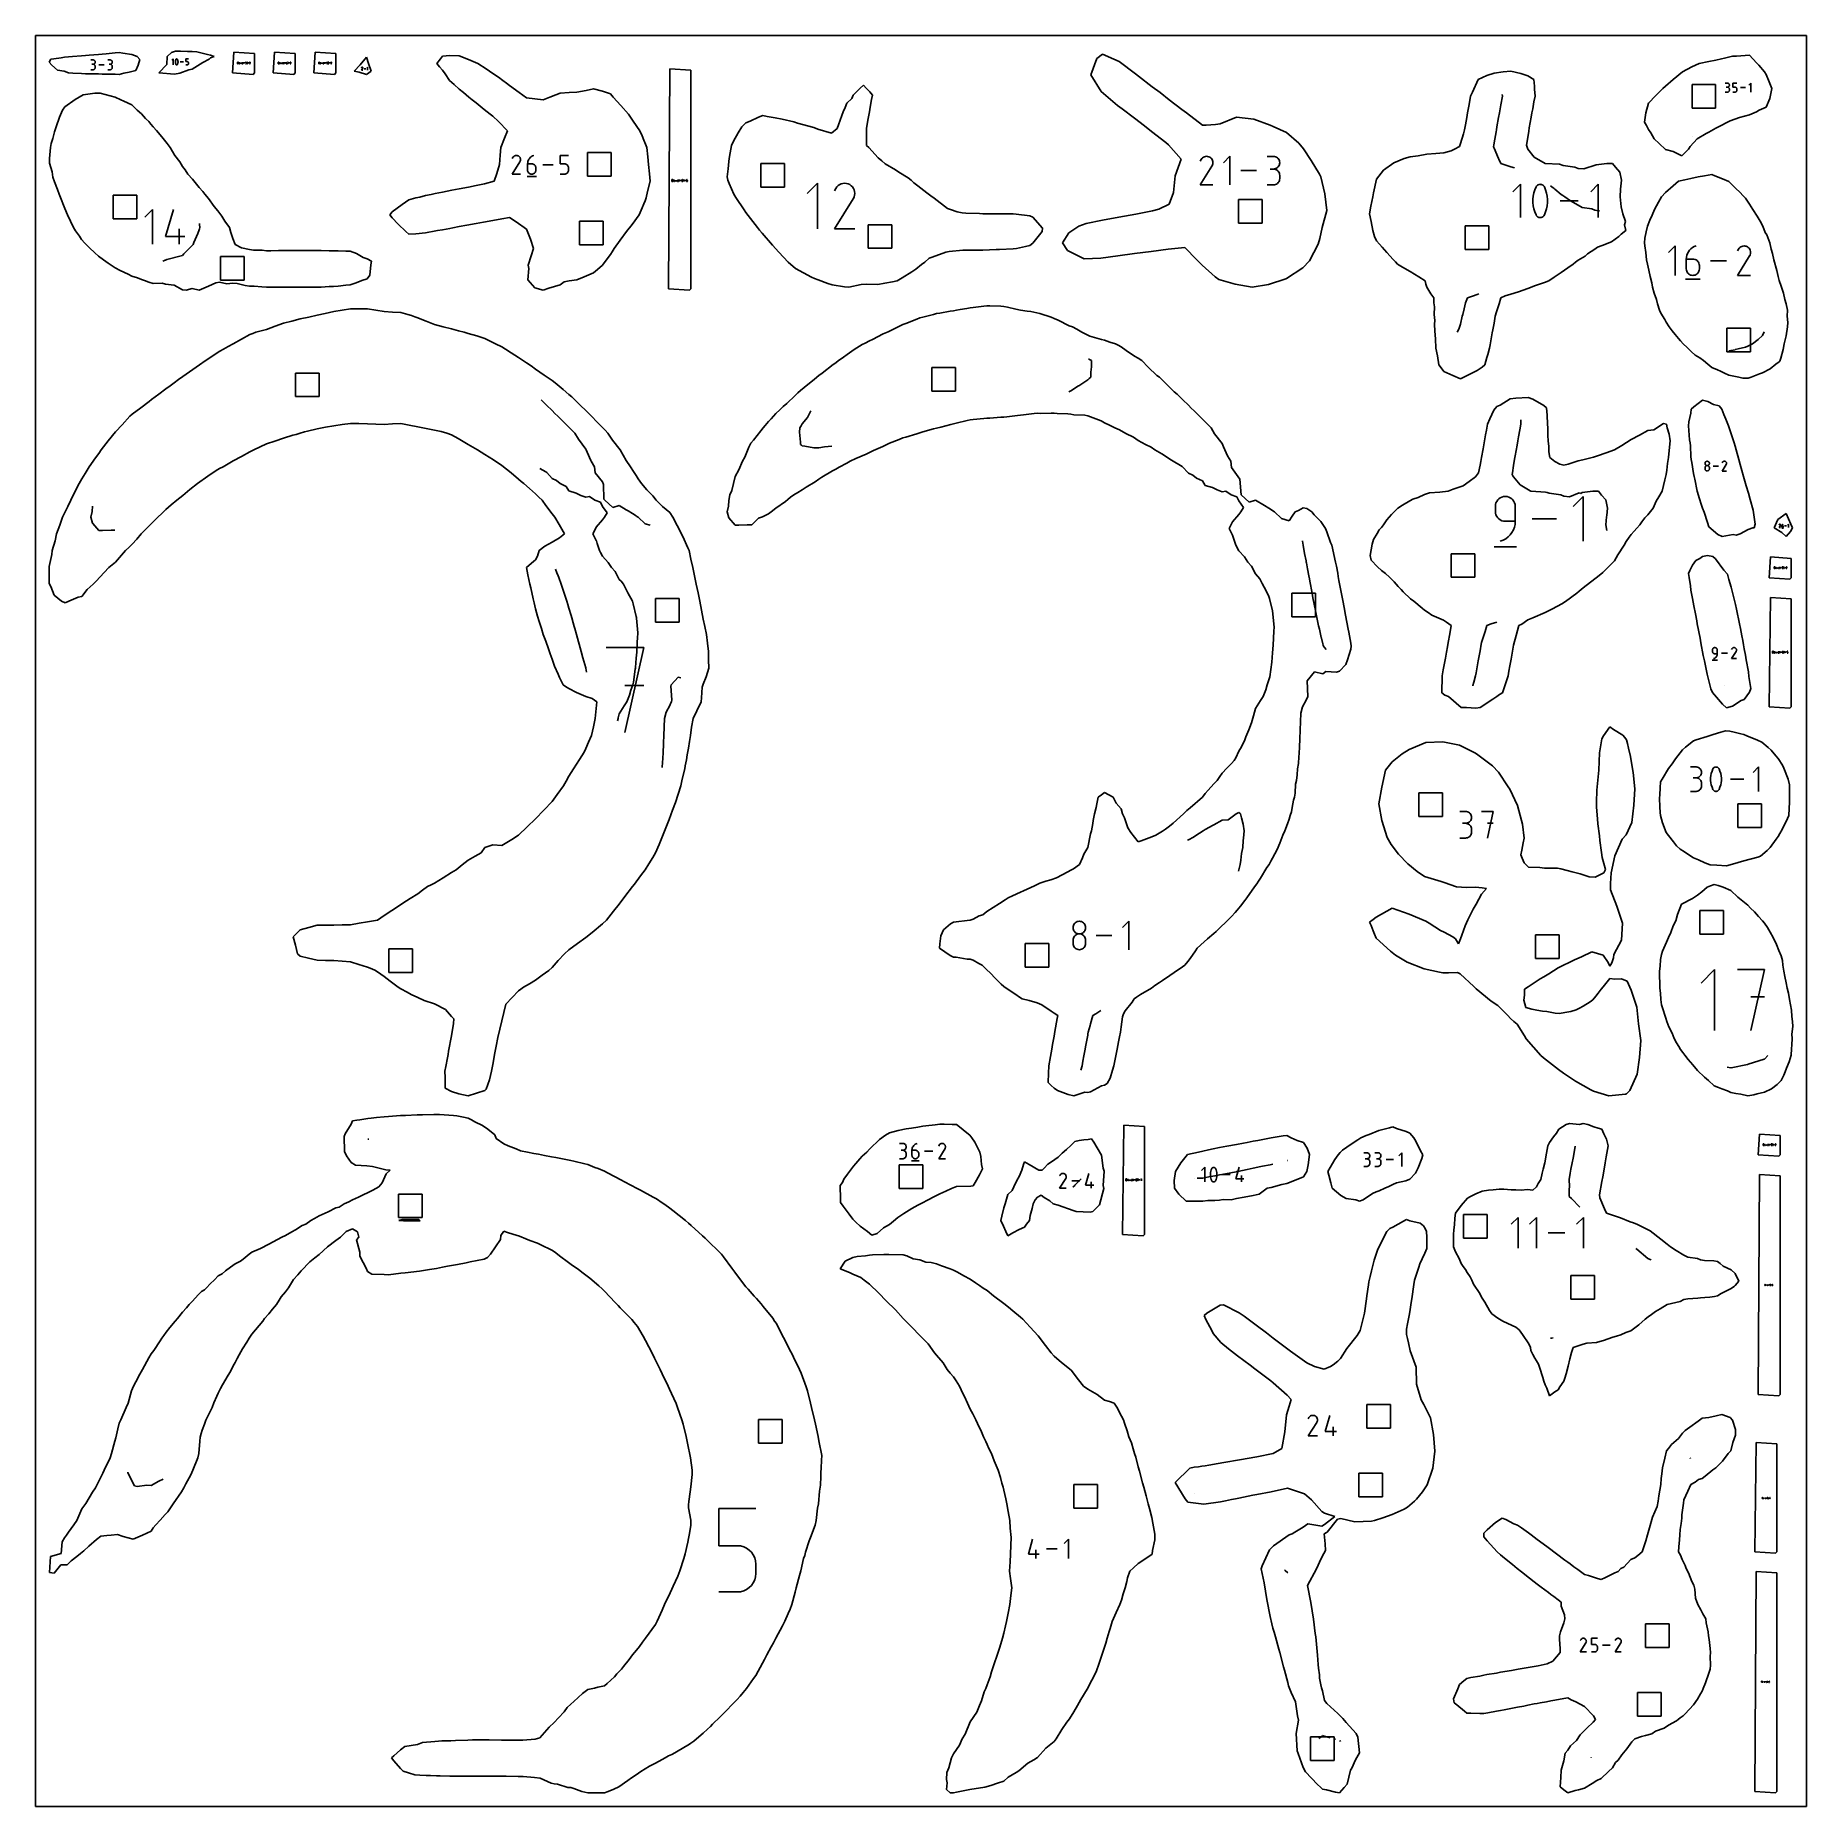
# Model space of a CAD drawing. Extents: x 0 to 12, y 0 to 12.
import ezdxf

# ---------------------------------------------------------------- set-up
doc = ezdxf.new("R2010")
doc.units = 0

msp = doc.modelspace()

# ---------------------------------------------------------------- linework, layer by layer
at = {"layer": 'annotation', "color": 1}
for p, q in [((0.390419, 11.83411), (0.375659, 11.83411)), ((0.375659, 11.767718), (0.390419, 11.767718)), ((0.390419, 11.804589), (0.383028, 11.804589)), ((0.383028, 11.804589), (0.390419, 11.804589)), ((0.393074, 11.833872), (0.390419, 11.83411)), ((0.390419, 11.804589), (0.393074, 11.804827)), ((0.393074, 11.80435), (0.390419, 11.804589)), ((0.390419, 11.804589), (0.390419, 11.804589)), ((0.390419, 11.767718), (0.393074, 11.767957)), ((0.390419, 11.767718), (0.390419, 11.767718)), ((0.395572, 11.833185), (0.393074, 11.833872)), ((0.393074, 11.804827), (0.395572, 11.805514)), ((0.395572, 11.803664), (0.393074, 11.80435)), ((0.393074, 11.767957), (0.395572, 11.768643)), ((0.397872, 11.832092), (0.395572, 11.833185)), ((0.395572, 11.805514), (0.397872, 11.806608)), ((0.397872, 11.802571), (0.395572, 11.803664)), ((0.395572, 11.768643), (0.397872, 11.769735)), ((0.399932, 11.830635), (0.397872, 11.832092)), ((0.397872, 11.806608), (0.399932, 11.808067)), ((0.399932, 11.801114), (0.397872, 11.802571)), ((0.397872, 11.769735), (0.399932, 11.771192)), ((0.40171, 11.828857), (0.399932, 11.830635)), ((0.399932, 11.808067), (0.40171, 11.809849)), ((0.40171, 11.799335), (0.399932, 11.801114)), ((0.399932, 11.771192), (0.40171, 11.77297)), ((0.403166, 11.826799), (0.40171, 11.828857)), ((0.40171, 11.809849), (0.403166, 11.811912)), ((0.403166, 11.797277), (0.40171, 11.799335)), ((0.40171, 11.77297), (0.403166, 11.775028)), ((0.404257, 11.824503), (0.403166, 11.826799)), ((0.403166, 11.811912), (0.404257, 11.814215)), ((0.404257, 11.794982), (0.403166, 11.797277)), ((0.403166, 11.775028), (0.404257, 11.777323)), ((0.404942, 11.822013), (0.404257, 11.824503)), ((0.404257, 11.814215), (0.404942, 11.816715)), ((0.404942, 11.792492), (0.404257, 11.794982)), ((0.404257, 11.777323), (0.404942, 11.779814)), ((0.40518, 11.81937), (0.404942, 11.822013)), ((0.404942, 11.816715), (0.40518, 11.81937)), ((0.40518, 11.789849), (0.404942, 11.792492)), ((0.404942, 11.779814), (0.40518, 11.782458)), ((0.40518, 11.81937), (0.40518, 11.81937)), ((0.40518, 11.782458), (0.40518, 11.789849)), ((0.40518, 11.789849), (0.40518, 11.789849)), ((0.466458, 11.800952), (0.430113, 11.800952)), ((0.506138, 11.83411), (0.491378, 11.83411)), ((0.491378, 11.767718), (0.506138, 11.767718)), ((0.506138, 11.804589), (0.498748, 11.804589)), ((0.498748, 11.804589), (0.506138, 11.804589)), ((0.508793, 11.833872), (0.506138, 11.83411)), ((0.506138, 11.804589), (0.508793, 11.804827)), ((0.508793, 11.80435), (0.506138, 11.804589)), ((0.506138, 11.804589), (0.506138, 11.804589)), ((0.506138, 11.767718), (0.508793, 11.767957)), ((0.506138, 11.767718), (0.506138, 11.767718)), ((0.511291, 11.833185), (0.508793, 11.833872)), ((0.508793, 11.804827), (0.511291, 11.805514)), ((0.511291, 11.803664), (0.508793, 11.80435)), ((0.508793, 11.767957), (0.511291, 11.768643)), ((0.513591, 11.832092), (0.511291, 11.833185)), ((0.511291, 11.805514), (0.513591, 11.806608)), ((0.513591, 11.802571), (0.511291, 11.803664)), ((0.511291, 11.768643), (0.513591, 11.769735)), ((0.515651, 11.830635), (0.513591, 11.832092)), ((0.513591, 11.806608), (0.515651, 11.808067)), ((0.515651, 11.801114), (0.513591, 11.802571)), ((0.513591, 11.769735), (0.515651, 11.771192)), ((0.517429, 11.828857), (0.515651, 11.830635)), ((0.515651, 11.808067), (0.517429, 11.809849)), ((0.517429, 11.799335), (0.515651, 11.801114)), ((0.515651, 11.771192), (0.517429, 11.77297)), ((0.518885, 11.826799), (0.517429, 11.828857)), ((0.517429, 11.809849), (0.518885, 11.811912)), ((0.518885, 11.797277), (0.517429, 11.799335)), ((0.517429, 11.77297), (0.518885, 11.775028)), ((0.519976, 11.824503), (0.518885, 11.826799)), ((0.518885, 11.811912), (0.519976, 11.814215)), ((0.519976, 11.794982), (0.518885, 11.797277)), ((0.518885, 11.775028), (0.519976, 11.777323)), ((0.520661, 11.822013), (0.519976, 11.824503)), ((0.519976, 11.814215), (0.520661, 11.816715)), ((0.520661, 11.792492), (0.519976, 11.794982)), ((0.519976, 11.777323), (0.520661, 11.779814)), ((0.520899, 11.81937), (0.520661, 11.822013)), ((0.520661, 11.816715), (0.520899, 11.81937)), ((0.520899, 11.789849), (0.520661, 11.792492)), ((0.520661, 11.779814), (0.520899, 11.782458)), ((0.520899, 11.81937), (0.520899, 11.81937)), ((0.520899, 11.782458), (0.520899, 11.789849)), ((0.520899, 11.789849), (0.520899, 11.789849)), ((0.932714, 11.840574), (0.923652, 11.83151)), ((0.932714, 11.799811), (0.932714, 11.840574)), ((0.948392, 11.826033), (0.948002, 11.82213)), ((0.948002, 11.82213), (0.948002, 11.81821)), ((0.948002, 11.81821), (0.948392, 11.814304)), ((0.949173, 11.829891), (0.948392, 11.826033)), ((0.948392, 11.814304), (0.949173, 11.810442)), ((0.950345, 11.833672), (0.949173, 11.829891)), ((0.949173, 11.810442), (0.950345, 11.806655)), ((0.951908, 11.837347), (0.950345, 11.833672)), ((0.950345, 11.806655), (0.951908, 11.802972)), ((0.952434, 11.838222), (0.951908, 11.837347)), ((0.951908, 11.837347), (0.951908, 11.837347)), ((0.951908, 11.802972), (0.951908, 11.802972)), ((0.951908, 11.802972), (0.952107, 11.802601)), ((0.952107, 11.802601), (0.952332, 11.802247)), ((0.952332, 11.802247), (0.952581, 11.801912)), ((0.95309, 11.838967), (0.952434, 11.838222)), ((0.952581, 11.801912), (0.952855, 11.801597)), ((0.952855, 11.801597), (0.953151, 11.801302)), ((0.953854, 11.839576), (0.95309, 11.838967)), ((0.953151, 11.801302), (0.953469, 11.801028)), ((0.953469, 11.801028), (0.953808, 11.800778)), ((0.953808, 11.800778), (0.954168, 11.800551)), ((0.954703, 11.840042), (0.953854, 11.839576)), ((0.954168, 11.800551), (0.954546, 11.800349)), ((0.954546, 11.800349), (0.954546, 11.800349)), ((0.954546, 11.800349), (0.955493, 11.799995)), ((0.955618, 11.840356), (0.954703, 11.840042)), ((0.955493, 11.799995), (0.956465, 11.799819)), ((0.956575, 11.840512), (0.955618, 11.840356)), ((0.956465, 11.799819), (0.957439, 11.799814)), ((0.957553, 11.840503), (0.956575, 11.840512)), ((0.957439, 11.799814), (0.958393, 11.799973)), ((0.95853, 11.840321), (0.957553, 11.840503)), ((0.958393, 11.799973), (0.959306, 11.800289)), ((0.959485, 11.839959), (0.95853, 11.840321)), ((0.959306, 11.800289), (0.960155, 11.800754)), ((0.95985, 11.839767), (0.959485, 11.839959)), ((0.959485, 11.839959), (0.959485, 11.839959)), ((0.960201, 11.839546), (0.95985, 11.839767)), ((0.960155, 11.800754), (0.960918, 11.801361)), ((0.960536, 11.839299), (0.960201, 11.839546)), ((0.960852, 11.839026), (0.960536, 11.839299)), ((0.961148, 11.838731), (0.960852, 11.839026)), ((0.960918, 11.801361), (0.961574, 11.802104)), ((0.961423, 11.838413), (0.961148, 11.838731)), ((0.961674, 11.838076), (0.961423, 11.838413)), ((0.961574, 11.802104), (0.9621, 11.802974)), ((0.9619, 11.837721), (0.961674, 11.838076)), ((0.9621, 11.837349), (0.9619, 11.837721)), ((0.96367, 11.833667), (0.9621, 11.837349)), ((0.9621, 11.837349), (0.9621, 11.837349)), ((0.9621, 11.802974), (0.96367, 11.80665)), ((0.9621, 11.802974), (0.9621, 11.802974)), ((0.964848, 11.82988), (0.96367, 11.833667)), ((0.96367, 11.80665), (0.964848, 11.810431)), ((0.965633, 11.826019), (0.964848, 11.82988)), ((0.964848, 11.810431), (0.965633, 11.814289)), ((0.966025, 11.822113), (0.965633, 11.826019)), ((0.965633, 11.814289), (0.966025, 11.818193)), ((0.966025, 11.818193), (0.966025, 11.822113)), ((1.003601, 11.820193), (0.981312, 11.820193)), ((1.018883, 11.822422), (1.018883, 11.840574)), ((1.018883, 11.840574), (1.036987, 11.840574)), ((1.027935, 11.822422), (1.018883, 11.822422)), ((1.018883, 11.799811), (1.027935, 11.799811)), ((1.02956, 11.822277), (1.027935, 11.822422)), ((1.027935, 11.799811), (1.029559, 11.799957)), ((1.027935, 11.799811), (1.027935, 11.799811)), ((1.029559, 11.799957), (1.03109, 11.800379)), ((1.031091, 11.821858), (1.02956, 11.822277)), ((1.03109, 11.800379), (1.032499, 11.801049)), ((1.0325, 11.82119), (1.031091, 11.821858)), ((1.032499, 11.801049), (1.033763, 11.801943)), ((1.033764, 11.8203), (1.0325, 11.82119)), ((1.033763, 11.801943), (1.034855, 11.803036)), ((1.034856, 11.819211), (1.033764, 11.8203)), ((1.034855, 11.803036), (1.035749, 11.804301)), ((1.035749, 11.81795), (1.034856, 11.819211)), ((1.03642, 11.816541), (1.035749, 11.81795)), ((1.035749, 11.804301), (1.036419, 11.805712)), ((1.036419, 11.805712), (1.036841, 11.807245)), ((1.036841, 11.81501), (1.03642, 11.816541)), ((1.036987, 11.813383), (1.036841, 11.81501)), ((1.036841, 11.807245), (1.036987, 11.808873)), ((1.036987, 11.808873), (1.036987, 11.813383)), ((1.036987, 11.813383), (1.036987, 11.813383)), ((1.372914, 11.819043), (1.369312, 11.819043)), ((1.369312, 11.819043), (1.369312, 11.808242)), ((1.369312, 11.808249), (1.372914, 11.808249)), ((1.369312, 11.808242), (1.369312, 11.808249)), ((1.373344, 11.819004), (1.372914, 11.819043)), ((1.372914, 11.808249), (1.373344, 11.808288)), ((1.372914, 11.808249), (1.372914, 11.808249)), ((1.373749, 11.818893), (1.373344, 11.819004)), ((1.373344, 11.808288), (1.373749, 11.808399)), ((1.374122, 11.818715), (1.373749, 11.818893)), ((1.373749, 11.808399), (1.374122, 11.808577)), ((1.374456, 11.818478), (1.374122, 11.818715)), ((1.374122, 11.808577), (1.374456, 11.808814)), ((1.374745, 11.818188), (1.374456, 11.818478)), ((1.374456, 11.808814), (1.374745, 11.809103)), ((1.374982, 11.817853), (1.374745, 11.818188)), ((1.374745, 11.809103), (1.374982, 11.809438)), ((1.375159, 11.817479), (1.374982, 11.817853)), ((1.374982, 11.809438), (1.375159, 11.809812)), ((1.375271, 11.817073), (1.375159, 11.817479)), ((1.375159, 11.809812), (1.375271, 11.810219)), ((1.37531, 11.816641), (1.375271, 11.817073)), ((1.375271, 11.810219), (1.37531, 11.81065)), ((1.37531, 11.81065), (1.37531, 11.816641)), ((1.37531, 11.816641), (1.37531, 11.816641)), ((1.379398, 11.81347), (1.37936, 11.813039)), ((1.37936, 11.813039), (1.37936, 11.810644)), ((1.37936, 11.810644), (1.37936, 11.810644)), ((1.37936, 11.810644), (1.379398, 11.810212)), ((1.37951, 11.813876), (1.379398, 11.81347)), ((1.379398, 11.810212), (1.37951, 11.809806)), ((1.379688, 11.814249), (1.37951, 11.813876)), ((1.37951, 11.809806), (1.379688, 11.809432)), ((1.379925, 11.814583), (1.379688, 11.814249)), ((1.379688, 11.809432), (1.379925, 11.809097)), ((1.380214, 11.814872), (1.379925, 11.814583)), ((1.379925, 11.809097), (1.380214, 11.808807)), ((1.380549, 11.815108), (1.380214, 11.814872)), ((1.380214, 11.808807), (1.380549, 11.80857)), ((1.380924, 11.815285), (1.380549, 11.815108)), ((1.380549, 11.80857), (1.380924, 11.808392)), ((1.38133, 11.815396), (1.380924, 11.815285)), ((1.380924, 11.808392), (1.38133, 11.808281)), ((1.381762, 11.815434), (1.38133, 11.815396)), ((1.38133, 11.808281), (1.381762, 11.808242)), ((1.382193, 11.815396), (1.381762, 11.815434)), ((1.381762, 11.815434), (1.381762, 11.815434)), ((1.381762, 11.808242), (1.382193, 11.808281)), ((1.381762, 11.808242), (1.381762, 11.808242)), ((1.382599, 11.815285), (1.382193, 11.815396)), ((1.382193, 11.808281), (1.382599, 11.808392)), ((1.382973, 11.815108), (1.382599, 11.815285)), ((1.382599, 11.808392), (1.382973, 11.80857)), ((1.383308, 11.814872), (1.382973, 11.815108)), ((1.382973, 11.80857), (1.383308, 11.808807)), ((1.383598, 11.814583), (1.383308, 11.814872)), ((1.383308, 11.808807), (1.383598, 11.809097)), ((1.383835, 11.814249), (1.383598, 11.814583)), ((1.383598, 11.809097), (1.383835, 11.809432)), ((1.384012, 11.813876), (1.383835, 11.814249)), ((1.383835, 11.809432), (1.384012, 11.809806)), ((1.384124, 11.81347), (1.384012, 11.813876)), ((1.384012, 11.809806), (1.384124, 11.810212)), ((1.384163, 11.813039), (1.384124, 11.81347)), ((1.384124, 11.810212), (1.384163, 11.810644)), ((1.384163, 11.810644), (1.384163, 11.813039)), ((1.384163, 11.813039), (1.384163, 11.813039)), ((1.390018, 11.808242), (1.388213, 11.815434)), ((1.391816, 11.813039), (1.390018, 11.808242)), ((1.393614, 11.808242), (1.391816, 11.813039)), ((1.395418, 11.815434), (1.393614, 11.808242)), ((1.399508, 11.813479), (1.399469, 11.813048)), ((1.399469, 11.813048), (1.399469, 11.81005)), ((1.399469, 11.811845), (1.404266, 11.811845)), ((1.399469, 11.81005), (1.399469, 11.81005)), ((1.399469, 11.81005), (1.399498, 11.809724)), ((1.399498, 11.809724), (1.399582, 11.809418)), ((1.399619, 11.813884), (1.399508, 11.813479)), ((1.399582, 11.809418), (1.399715, 11.809136)), ((1.399797, 11.814258), (1.399619, 11.813884)), ((1.399715, 11.809136), (1.399893, 11.808884)), ((1.400034, 11.814593), (1.399797, 11.814258)), ((1.399893, 11.808884), (1.40011, 11.808666)), ((1.400323, 11.814882), (1.400034, 11.814593)), ((1.40011, 11.808666), (1.400361, 11.808488)), ((1.400658, 11.815119), (1.400323, 11.814882)), ((1.400361, 11.808488), (1.400642, 11.808355)), ((1.400642, 11.808355), (1.400946, 11.808271)), ((1.401032, 11.815296), (1.400658, 11.815119)), ((1.400946, 11.808271), (1.40127, 11.808242)), ((1.401437, 11.815408), (1.401032, 11.815296)), ((1.40127, 11.808242), (1.404265, 11.808242)), ((1.401867, 11.815447), (1.401437, 11.815408)), ((1.402299, 11.815408), (1.401867, 11.815447)), ((1.401867, 11.815447), (1.401867, 11.815447)), ((1.402705, 11.815296), (1.402299, 11.815408)), ((1.403078, 11.815119), (1.402705, 11.815296)), ((1.403413, 11.814882), (1.403078, 11.815119)), ((1.403702, 11.814593), (1.403413, 11.814882)), ((1.403939, 11.814258), (1.403702, 11.814593)), ((1.404116, 11.813884), (1.403939, 11.814258)), ((1.404227, 11.813479), (1.404116, 11.813884)), ((1.404266, 11.813048), (1.404227, 11.813479)), ((1.404266, 11.811845), (1.404266, 11.813048)), ((1.404266, 11.813048), (1.404266, 11.813048)), ((1.408316, 11.809448), (1.408316, 11.819052)), ((1.408335, 11.80923), (1.408316, 11.809448)), ((1.408391, 11.809026), (1.408335, 11.80923)), ((1.40848, 11.808837), (1.408391, 11.809026)), ((1.408599, 11.808669), (1.40848, 11.808837)), ((1.408745, 11.808523), (1.408599, 11.808669)), ((1.408913, 11.808405), (1.408745, 11.808523)), ((1.409101, 11.808316), (1.408913, 11.808405)), ((1.409306, 11.80826), (1.409101, 11.808316)), ((1.409524, 11.80824), (1.409306, 11.80826)), ((1.409524, 11.80824), (1.409524, 11.80824)), ((1.419481, 11.813643), (1.413576, 11.813643)), ((1.423531, 11.814233), (1.423531, 11.819043)), ((1.423531, 11.819043), (1.428328, 11.819043)), ((1.425929, 11.814233), (1.423531, 11.814233)), ((1.423531, 11.808242), (1.425929, 11.808242)), ((1.42636, 11.814195), (1.425929, 11.814233)), ((1.425929, 11.808242), (1.42636, 11.808281)), ((1.425929, 11.808242), (1.425929, 11.808242)), ((1.426765, 11.814084), (1.42636, 11.814195)), ((1.42636, 11.808281), (1.426765, 11.808392)), ((1.427139, 11.813907), (1.426765, 11.814084)), ((1.426765, 11.808392), (1.427139, 11.80857)), ((1.427474, 11.813671), (1.427139, 11.813907)), ((1.427139, 11.80857), (1.427474, 11.808807)), ((1.427763, 11.813382), (1.427474, 11.813671)), ((1.427474, 11.808807), (1.427763, 11.809096)), ((1.428, 11.813048), (1.427763, 11.813382)), ((1.427763, 11.809096), (1.428, 11.809432)), ((1.428178, 11.812675), (1.428, 11.813048)), ((1.428, 11.809432), (1.428177, 11.809806)), ((1.428177, 11.809806), (1.428289, 11.810212)), ((1.428289, 11.812269), (1.428178, 11.812675)), ((1.428328, 11.811838), (1.428289, 11.812269)), ((1.428289, 11.810212), (1.428328, 11.810643)), ((1.428328, 11.810643), (1.428328, 11.811838)), ((1.428328, 11.811838), (1.428328, 11.811838)), ((1.432078, 11.806892), (1.437478, 11.806892)), ((1.432431, 11.814963), (1.432378, 11.814233)), ((1.432378, 11.814233), (1.432378, 11.810643)), ((1.434777, 11.814233), (1.432378, 11.814233)), ((1.432378, 11.810643), (1.432378, 11.810643)), ((1.432378, 11.810643), (1.432417, 11.810212)), ((1.432417, 11.810212), (1.432529, 11.809806)), ((1.432586, 11.815665), (1.432431, 11.814963)), ((1.432529, 11.809806), (1.432706, 11.809432)), ((1.432837, 11.816329), (1.432586, 11.815665)), ((1.432706, 11.809432), (1.432943, 11.809096)), ((1.433176, 11.816947), (1.432837, 11.816329)), ((1.432943, 11.809096), (1.433232, 11.808807)), ((1.433598, 11.81751), (1.433176, 11.816947)), ((1.433232, 11.808807), (1.433567, 11.80857)), ((1.433567, 11.80857), (1.433941, 11.808392)), ((1.434096, 11.818011), (1.433598, 11.81751)), ((1.433941, 11.808392), (1.434346, 11.808281)), ((1.434663, 11.818438), (1.434096, 11.818011)), ((1.434346, 11.808281), (1.434777, 11.808242)), ((1.435294, 11.818786), (1.434663, 11.818438)), ((1.435208, 11.814195), (1.434777, 11.814233)), ((1.434777, 11.808242), (1.435208, 11.808281)), ((1.434777, 11.808242), (1.434777, 11.808242)), ((1.435614, 11.814084), (1.435208, 11.814195)), ((1.435208, 11.808281), (1.435614, 11.808392)), ((1.435981, 11.819043), (1.435294, 11.818786)), ((1.435988, 11.813907), (1.435614, 11.814084)), ((1.435614, 11.808392), (1.435988, 11.80857)), ((1.435981, 11.819043), (1.435981, 11.819043)), ((1.436322, 11.813671), (1.435988, 11.813907)), ((1.435988, 11.80857), (1.436322, 11.808807)), ((1.436611, 11.813382), (1.436322, 11.813671)), ((1.436322, 11.808807), (1.436611, 11.809096)), ((1.436848, 11.813048), (1.436611, 11.813382)), ((1.436611, 11.809096), (1.436848, 11.809432)), ((1.437025, 11.812675), (1.436848, 11.813048)), ((1.436848, 11.809432), (1.437025, 11.809806)), ((1.437137, 11.812269), (1.437025, 11.812675)), ((1.437025, 11.809806), (1.437137, 11.810212)), ((1.437175, 11.811838), (1.437137, 11.812269)), ((1.437137, 11.810212), (1.437175, 11.810643)), ((1.437175, 11.810643), (1.437175, 11.811838)), ((1.437175, 11.811838), (1.437175, 11.811838)), ((1.447132, 11.813643), (1.441227, 11.813643)), ((1.451183, 11.808242), (1.455615, 11.815378)), ((1.45598, 11.808242), (1.451183, 11.808242)), ((1.451504, 11.817842), (1.451189, 11.817238)), ((1.451754, 11.818197), (1.451504, 11.817842)), ((1.452054, 11.818492), (1.451754, 11.818197)), ((1.452395, 11.818727), (1.452054, 11.818492)), ((1.452767, 11.818899), (1.452395, 11.818727)), ((1.453162, 11.819005), (1.452767, 11.818899)), ((1.453571, 11.819043), (1.453162, 11.819005)), ((1.453983, 11.81901), (1.453571, 11.819043)), ((1.454391, 11.818905), (1.453983, 11.81901)), ((1.454786, 11.818725), (1.454391, 11.818905)), ((1.455138, 11.818474), (1.454786, 11.818725)), ((1.454786, 11.818725), (1.454786, 11.818725)), ((1.455433, 11.818174), (1.455138, 11.818474)), ((1.455667, 11.817833), (1.455433, 11.818174)), ((1.455615, 11.815378), (1.455621, 11.815384)), ((1.455615, 11.815378), (1.455615, 11.815378)), ((1.455621, 11.815384), (1.455626, 11.815391)), ((1.455626, 11.815391), (1.455631, 11.815398)), ((1.455631, 11.815398), (1.455635, 11.815405)), ((1.455635, 11.815405), (1.45564, 11.815412)), ((1.45564, 11.815412), (1.455644, 11.815419)), ((1.455644, 11.815419), (1.455649, 11.815427)), ((1.455649, 11.815427), (1.455653, 11.815435)), ((1.455653, 11.815435), (1.455658, 11.815444)), ((1.455658, 11.815444), (1.455841, 11.815837)), ((1.455658, 11.815444), (1.455658, 11.815444)), ((1.455838, 11.81746), (1.455667, 11.817833)), ((1.455944, 11.817065), (1.455838, 11.81746)), ((1.455841, 11.815837), (1.455948, 11.816244)), ((1.455981, 11.816656), (1.455944, 11.817065)), ((1.455948, 11.816244), (1.455981, 11.816656)), ((1.647914, 11.819043), (1.644312, 11.819043)), ((1.644312, 11.819043), (1.644312, 11.808242)), ((1.644312, 11.808249), (1.647914, 11.808249)), ((1.644312, 11.808242), (1.644312, 11.808249)), ((1.648344, 11.819004), (1.647914, 11.819043)), ((1.647914, 11.808249), (1.648344, 11.808288)), ((1.647914, 11.808249), (1.647914, 11.808249)), ((1.648749, 11.818893), (1.648344, 11.819004)), ((1.648344, 11.808288), (1.648749, 11.808399)), ((1.649122, 11.818715), (1.648749, 11.818893)), ((1.648749, 11.808399), (1.649122, 11.808577)), ((1.649456, 11.818478), (1.649122, 11.818715)), ((1.649122, 11.808577), (1.649456, 11.808814)), ((1.649745, 11.818188), (1.649456, 11.818478)), ((1.649456, 11.808814), (1.649745, 11.809103)), ((1.649982, 11.817853), (1.649745, 11.818188)), ((1.649745, 11.809103), (1.649982, 11.809438)), ((1.650159, 11.817479), (1.649982, 11.817853)), ((1.649982, 11.809438), (1.650159, 11.809812)), ((1.650271, 11.817073), (1.650159, 11.817479)), ((1.650159, 11.809812), (1.650271, 11.810219)), ((1.65031, 11.816641), (1.650271, 11.817073)), ((1.650271, 11.810219), (1.65031, 11.81065)), ((1.65031, 11.81065), (1.65031, 11.816641)), ((1.65031, 11.816641), (1.65031, 11.816641)), ((1.654398, 11.81347), (1.65436, 11.813039)), ((1.65436, 11.813039), (1.65436, 11.810644)), ((1.65436, 11.810644), (1.65436, 11.810644)), ((1.65436, 11.810644), (1.654398, 11.810212)), ((1.65451, 11.813876), (1.654398, 11.81347)), ((1.654398, 11.810212), (1.65451, 11.809806)), ((1.654688, 11.814249), (1.65451, 11.813876)), ((1.65451, 11.809806), (1.654688, 11.809432)), ((1.654925, 11.814583), (1.654688, 11.814249)), ((1.654688, 11.809432), (1.654925, 11.809097)), ((1.655214, 11.814872), (1.654925, 11.814583)), ((1.654925, 11.809097), (1.655214, 11.808807)), ((1.655549, 11.815108), (1.655214, 11.814872)), ((1.655214, 11.808807), (1.655549, 11.80857)), ((1.655924, 11.815285), (1.655549, 11.815108)), ((1.655549, 11.80857), (1.655924, 11.808392)), ((1.65633, 11.815396), (1.655924, 11.815285)), ((1.655924, 11.808392), (1.65633, 11.808281)), ((1.656762, 11.815434), (1.65633, 11.815396)), ((1.65633, 11.808281), (1.656762, 11.808242)), ((1.657193, 11.815396), (1.656762, 11.815434)), ((1.656762, 11.815434), (1.656762, 11.815434)), ((1.656762, 11.808242), (1.657193, 11.808281)), ((1.656762, 11.808242), (1.656762, 11.808242)), ((1.657599, 11.815285), (1.657193, 11.815396)), ((1.657193, 11.808281), (1.657599, 11.808392)), ((1.657973, 11.815108), (1.657599, 11.815285)), ((1.657599, 11.808392), (1.657973, 11.80857)), ((1.658308, 11.814872), (1.657973, 11.815108)), ((1.657973, 11.80857), (1.658308, 11.808807)), ((1.658598, 11.814583), (1.658308, 11.814872)), ((1.658308, 11.808807), (1.658598, 11.809097)), ((1.658835, 11.814249), (1.658598, 11.814583)), ((1.658598, 11.809097), (1.658835, 11.809432)), ((1.659012, 11.813876), (1.658835, 11.814249)), ((1.658835, 11.809432), (1.659012, 11.809806)), ((1.659124, 11.81347), (1.659012, 11.813876)), ((1.659012, 11.809806), (1.659124, 11.810212)), ((1.659163, 11.813039), (1.659124, 11.81347)), ((1.659124, 11.810212), (1.659163, 11.810644)), ((1.659163, 11.810644), (1.659163, 11.813039)), ((1.659163, 11.813039), (1.659163, 11.813039)), ((1.665018, 11.808242), (1.663213, 11.815434)), ((1.666816, 11.813039), (1.665018, 11.808242)), ((1.668614, 11.808242), (1.666816, 11.813039)), ((1.670418, 11.815434), (1.668614, 11.808242)), ((1.674508, 11.813479), (1.674469, 11.813048)), ((1.674469, 11.813048), (1.674469, 11.81005)), ((1.674469, 11.811845), (1.679266, 11.811845)), ((1.674469, 11.81005), (1.674469, 11.81005)), ((1.674469, 11.81005), (1.674498, 11.809724)), ((1.674498, 11.809724), (1.674582, 11.809418)), ((1.674619, 11.813884), (1.674508, 11.813479)), ((1.674582, 11.809418), (1.674715, 11.809136)), ((1.674797, 11.814258), (1.674619, 11.813884)), ((1.674715, 11.809136), (1.674893, 11.808884)), ((1.675034, 11.814593), (1.674797, 11.814258)), ((1.674893, 11.808884), (1.67511, 11.808666)), ((1.675323, 11.814882), (1.675034, 11.814593)), ((1.67511, 11.808666), (1.675361, 11.808488)), ((1.675658, 11.815119), (1.675323, 11.814882)), ((1.675361, 11.808488), (1.675642, 11.808355)), ((1.675642, 11.808355), (1.675946, 11.808271)), ((1.676032, 11.815296), (1.675658, 11.815119)), ((1.675946, 11.808271), (1.67627, 11.808242)), ((1.676437, 11.815408), (1.676032, 11.815296)), ((1.67627, 11.808242), (1.679265, 11.808242)), ((1.676867, 11.815447), (1.676437, 11.815408)), ((1.677299, 11.815408), (1.676867, 11.815447)), ((1.676867, 11.815447), (1.676867, 11.815447)), ((1.677705, 11.815296), (1.677299, 11.815408)), ((1.678078, 11.815119), (1.677705, 11.815296)), ((1.678413, 11.814882), (1.678078, 11.815119)), ((1.678702, 11.814593), (1.678413, 11.814882)), ((1.678939, 11.814258), (1.678702, 11.814593)), ((1.679116, 11.813884), (1.678939, 11.814258)), ((1.679227, 11.813479), (1.679116, 11.813884)), ((1.679266, 11.813048), (1.679227, 11.813479)), ((1.679266, 11.811845), (1.679266, 11.813048)), ((1.679266, 11.813048), (1.679266, 11.813048)), ((1.683316, 11.809448), (1.683316, 11.819052)), ((1.683335, 11.80923), (1.683316, 11.809448)), ((1.683391, 11.809026), (1.683335, 11.80923)), ((1.68348, 11.808837), (1.683391, 11.809026)), ((1.683599, 11.808669), (1.68348, 11.808837)), ((1.683745, 11.808523), (1.683599, 11.808669)), ((1.683913, 11.808405), (1.683745, 11.808523)), ((1.684101, 11.808316), (1.683913, 11.808405)), ((1.684306, 11.80826), (1.684101, 11.808316)), ((1.684524, 11.80824), (1.684306, 11.80826)), ((1.684524, 11.80824), (1.684524, 11.80824)), ((1.694481, 11.813643), (1.688576, 11.813643)), ((1.69823, 11.806892), (1.703631, 11.806892)), ((1.698584, 11.814963), (1.698531, 11.814233)), ((1.698531, 11.814233), (1.698531, 11.810643)), ((1.700929, 11.814233), (1.698531, 11.814233)), ((1.698531, 11.810643), (1.698531, 11.810643)), ((1.698531, 11.810643), (1.698569, 11.810212)), ((1.698569, 11.810212), (1.698681, 11.809806)), ((1.698739, 11.815665), (1.698584, 11.814963)), ((1.698681, 11.809806), (1.698859, 11.809432)), ((1.698989, 11.816329), (1.698739, 11.815665)), ((1.698859, 11.809432), (1.699096, 11.809096)), ((1.699329, 11.816947), (1.698989, 11.816329)), ((1.699096, 11.809096), (1.699385, 11.808807)), ((1.699751, 11.81751), (1.699329, 11.816947)), ((1.699385, 11.808807), (1.69972, 11.80857)), ((1.69972, 11.80857), (1.700093, 11.808392)), ((1.700249, 11.818011), (1.699751, 11.81751)), ((1.700093, 11.808392), (1.700499, 11.808281)), ((1.700816, 11.818438), (1.700249, 11.818011)), ((1.700499, 11.808281), (1.700929, 11.808242)), ((1.701446, 11.818786), (1.700816, 11.818438)), ((1.701361, 11.814195), (1.700929, 11.814233)), ((1.700929, 11.808242), (1.701361, 11.808281)), ((1.700929, 11.808242), (1.700929, 11.808242)), ((1.701767, 11.814084), (1.701361, 11.814195)), ((1.701361, 11.808281), (1.701767, 11.808392)), ((1.702134, 11.819043), (1.701446, 11.818786)), ((1.70214, 11.813907), (1.701767, 11.814084)), ((1.701767, 11.808392), (1.70214, 11.80857)), ((1.702134, 11.819043), (1.702134, 11.819043)), ((1.702475, 11.813671), (1.70214, 11.813907)), ((1.70214, 11.80857), (1.702475, 11.808807)), ((1.702764, 11.813382), (1.702475, 11.813671)), ((1.702475, 11.808807), (1.702764, 11.809096)), ((1.703001, 11.813048), (1.702764, 11.813382)), ((1.702764, 11.809096), (1.703001, 11.809432)), ((1.703178, 11.812675), (1.703001, 11.813048)), ((1.703001, 11.809432), (1.703178, 11.809806)), ((1.703289, 11.812269), (1.703178, 11.812675)), ((1.703178, 11.809806), (1.703289, 11.810212)), ((1.703328, 11.811838), (1.703289, 11.812269)), ((1.703289, 11.810212), (1.703328, 11.810643)), ((1.703328, 11.810643), (1.703328, 11.811838)), ((1.703328, 11.811838), (1.703328, 11.811838)), ((1.709777, 11.819031), (1.707378, 11.819031)), ((1.707378, 11.808242), (1.709777, 11.808242)), ((1.709777, 11.814234), (1.708576, 11.814234)), ((1.708576, 11.814234), (1.709777, 11.814234)), ((1.710208, 11.818992), (1.709777, 11.819031)), ((1.709777, 11.814234), (1.710208, 11.814272)), ((1.710208, 11.814195), (1.709777, 11.814234)), ((1.709777, 11.814234), (1.709777, 11.814234)), ((1.709777, 11.808242), (1.710208, 11.808281)), ((1.709777, 11.808242), (1.709777, 11.808242)), ((1.710614, 11.81888), (1.710208, 11.818992)), ((1.710208, 11.814272), (1.710614, 11.814384)), ((1.710614, 11.814083), (1.710208, 11.814195)), ((1.710208, 11.808281), (1.710614, 11.808393)), ((1.710988, 11.818703), (1.710614, 11.81888)), ((1.710614, 11.814384), (1.710988, 11.814562)), ((1.710988, 11.813906), (1.710614, 11.814083)), ((1.710614, 11.808393), (1.710988, 11.80857)), ((1.711322, 11.818466), (1.710988, 11.818703)), ((1.710988, 11.814562), (1.711322, 11.814799)), ((1.711322, 11.813669), (1.710988, 11.813906)), ((1.710988, 11.80857), (1.711322, 11.808807)), ((1.711611, 11.818177), (1.711322, 11.818466)), ((1.711322, 11.814799), (1.711611, 11.815088)), ((1.711611, 11.81338), (1.711322, 11.813669)), ((1.711322, 11.808807), (1.711611, 11.809096)), ((1.711848, 11.817843), (1.711611, 11.818177)), ((1.711611, 11.815088), (1.711848, 11.815424)), ((1.711848, 11.813046), (1.711611, 11.81338)), ((1.711611, 11.809096), (1.711848, 11.80943)), ((1.712025, 11.81747), (1.711848, 11.817843)), ((1.711848, 11.815424), (1.712025, 11.815798)), ((1.712025, 11.812673), (1.711848, 11.813046)), ((1.711848, 11.80943), (1.712025, 11.809803)), ((1.712137, 11.817065), (1.712025, 11.81747)), ((1.712025, 11.815798), (1.712137, 11.816204)), ((1.712137, 11.812268), (1.712025, 11.812673)), ((1.712025, 11.809803), (1.712137, 11.810208)), ((1.712175, 11.816636), (1.712137, 11.817065)), ((1.712137, 11.816204), (1.712175, 11.816636)), ((1.712175, 11.811838), (1.712137, 11.812268)), ((1.712137, 11.810208), (1.712175, 11.810638)), ((1.712175, 11.816636), (1.712175, 11.816636)), ((1.712175, 11.810638), (1.712175, 11.811838)), ((1.712175, 11.811838), (1.712175, 11.811838)), ((1.722132, 11.813643), (1.716227, 11.813643)), ((1.726183, 11.808242), (1.730615, 11.815378)), ((1.73098, 11.808242), (1.726183, 11.808242)), ((1.726504, 11.817842), (1.726189, 11.817238)), ((1.726754, 11.818197), (1.726504, 11.817842)), ((1.727054, 11.818492), (1.726754, 11.818197)), ((1.727395, 11.818727), (1.727054, 11.818492)), ((1.727767, 11.818899), (1.727395, 11.818727)), ((1.728162, 11.819005), (1.727767, 11.818899)), ((1.728571, 11.819043), (1.728162, 11.819005)), ((1.728983, 11.81901), (1.728571, 11.819043)), ((1.729391, 11.818905), (1.728983, 11.81901)), ((1.729786, 11.818725), (1.729391, 11.818905)), ((1.730138, 11.818474), (1.729786, 11.818725)), ((1.729786, 11.818725), (1.729786, 11.818725)), ((1.730433, 11.818174), (1.730138, 11.818474)), ((1.730667, 11.817833), (1.730433, 11.818174)), ((1.730615, 11.815378), (1.730621, 11.815384)), ((1.730615, 11.815378), (1.730615, 11.815378)), ((1.730621, 11.815384), (1.730626, 11.815391)), ((1.730626, 11.815391), (1.730631, 11.815398)), ((1.730631, 11.815398), (1.730635, 11.815405)), ((1.730635, 11.815405), (1.73064, 11.815412)), ((1.73064, 11.815412), (1.730644, 11.815419)), ((1.730644, 11.815419), (1.730649, 11.815427)), ((1.730649, 11.815427), (1.730653, 11.815435)), ((1.730653, 11.815435), (1.730658, 11.815444)), ((1.730658, 11.815444), (1.730841, 11.815837)), ((1.730658, 11.815444), (1.730658, 11.815444)), ((1.730838, 11.81746), (1.730667, 11.817833)), ((1.730944, 11.817065), (1.730838, 11.81746)), ((1.730841, 11.815837), (1.730948, 11.816244)), ((1.730981, 11.816656), (1.730944, 11.817065)), ((1.730948, 11.816244), (1.730981, 11.816656)), ((1.922914, 11.819043), (1.919312, 11.819043)), ((1.919312, 11.819043), (1.919312, 11.808242)), ((1.919312, 11.808249), (1.922914, 11.808249)), ((1.919312, 11.808242), (1.919312, 11.808249)), ((1.923344, 11.819004), (1.922914, 11.819043)), ((1.922914, 11.808249), (1.923344, 11.808288)), ((1.922914, 11.808249), (1.922914, 11.808249)), ((1.923749, 11.818893), (1.923344, 11.819004)), ((1.923344, 11.808288), (1.923749, 11.808399)), ((1.924122, 11.818715), (1.923749, 11.818893)), ((1.923749, 11.808399), (1.924122, 11.808577)), ((1.924456, 11.818478), (1.924122, 11.818715)), ((1.924122, 11.808577), (1.924456, 11.808814)), ((1.924745, 11.818188), (1.924456, 11.818478)), ((1.924456, 11.808814), (1.924745, 11.809103)), ((1.924982, 11.817853), (1.924745, 11.818188)), ((1.924745, 11.809103), (1.924982, 11.809438)), ((1.925159, 11.817479), (1.924982, 11.817853)), ((1.924982, 11.809438), (1.925159, 11.809812)), ((1.925271, 11.817073), (1.925159, 11.817479)), ((1.925159, 11.809812), (1.925271, 11.810219)), ((1.92531, 11.816641), (1.925271, 11.817073)), ((1.925271, 11.810219), (1.92531, 11.81065)), ((1.92531, 11.81065), (1.92531, 11.816641)), ((1.92531, 11.816641), (1.92531, 11.816641)), ((1.929398, 11.81347), (1.92936, 11.813039)), ((1.92936, 11.813039), (1.92936, 11.810644)), ((1.92936, 11.810644), (1.92936, 11.810644)), ((1.92936, 11.810644), (1.929398, 11.810212)), ((1.92951, 11.813876), (1.929398, 11.81347)), ((1.929398, 11.810212), (1.92951, 11.809806)), ((1.929688, 11.814249), (1.92951, 11.813876)), ((1.92951, 11.809806), (1.929688, 11.809432)), ((1.929925, 11.814583), (1.929688, 11.814249)), ((1.929688, 11.809432), (1.929925, 11.809097)), ((1.930214, 11.814872), (1.929925, 11.814583)), ((1.929925, 11.809097), (1.930214, 11.808807)), ((1.930549, 11.815108), (1.930214, 11.814872)), ((1.930214, 11.808807), (1.930549, 11.80857)), ((1.930924, 11.815285), (1.930549, 11.815108)), ((1.930549, 11.80857), (1.930924, 11.808392)), ((1.93133, 11.815396), (1.930924, 11.815285)), ((1.930924, 11.808392), (1.93133, 11.808281)), ((1.931762, 11.815434), (1.93133, 11.815396)), ((1.93133, 11.808281), (1.931762, 11.808242)), ((1.932193, 11.815396), (1.931762, 11.815434)), ((1.931762, 11.815434), (1.931762, 11.815434)), ((1.931762, 11.808242), (1.932193, 11.808281)), ((1.931762, 11.808242), (1.931762, 11.808242)), ((1.932599, 11.815285), (1.932193, 11.815396)), ((1.932193, 11.808281), (1.932599, 11.808392)), ((1.932973, 11.815108), (1.932599, 11.815285)), ((1.932599, 11.808392), (1.932973, 11.80857)), ((1.933308, 11.814872), (1.932973, 11.815108)), ((1.932973, 11.80857), (1.933308, 11.808807)), ((1.933598, 11.814583), (1.933308, 11.814872)), ((1.933308, 11.808807), (1.933598, 11.809097)), ((1.933835, 11.814249), (1.933598, 11.814583)), ((1.933598, 11.809097), (1.933835, 11.809432)), ((1.934012, 11.813876), (1.933835, 11.814249)), ((1.933835, 11.809432), (1.934012, 11.809806)), ((1.934124, 11.81347), (1.934012, 11.813876)), ((1.934012, 11.809806), (1.934124, 11.810212)), ((1.934163, 11.813039), (1.934124, 11.81347)), ((1.934124, 11.810212), (1.934163, 11.810644)), ((1.934163, 11.810644), (1.934163, 11.813039)), ((1.934163, 11.813039), (1.934163, 11.813039)), ((1.940018, 11.808242), (1.938213, 11.815434)), ((1.941816, 11.813039), (1.940018, 11.808242)), ((1.943614, 11.808242), (1.941816, 11.813039)), ((1.945418, 11.815434), (1.943614, 11.808242)), ((1.949508, 11.813479), (1.949469, 11.813048)), ((1.949469, 11.813048), (1.949469, 11.81005)), ((1.949469, 11.811845), (1.954266, 11.811845)), ((1.949469, 11.81005), (1.949469, 11.81005)), ((1.949469, 11.81005), (1.949498, 11.809724)), ((1.949498, 11.809724), (1.949582, 11.809418)), ((1.949619, 11.813884), (1.949508, 11.813479)), ((1.949582, 11.809418), (1.949715, 11.809136)), ((1.949797, 11.814258), (1.949619, 11.813884)), ((1.949715, 11.809136), (1.949893, 11.808884)), ((1.950034, 11.814593), (1.949797, 11.814258)), ((1.949893, 11.808884), (1.95011, 11.808666)), ((1.950323, 11.814882), (1.950034, 11.814593)), ((1.95011, 11.808666), (1.950361, 11.808488)), ((1.950658, 11.815119), (1.950323, 11.814882)), ((1.950361, 11.808488), (1.950642, 11.808355)), ((1.950642, 11.808355), (1.950946, 11.808271)), ((1.951032, 11.815296), (1.950658, 11.815119)), ((1.950946, 11.808271), (1.95127, 11.808242)), ((1.951437, 11.815408), (1.951032, 11.815296)), ((1.95127, 11.808242), (1.954265, 11.808242)), ((1.951867, 11.815447), (1.951437, 11.815408)), ((1.952299, 11.815408), (1.951867, 11.815447)), ((1.951867, 11.815447), (1.951867, 11.815447)), ((1.952705, 11.815296), (1.952299, 11.815408)), ((1.953078, 11.815119), (1.952705, 11.815296)), ((1.953413, 11.814882), (1.953078, 11.815119)), ((1.953702, 11.814593), (1.953413, 11.814882)), ((1.953939, 11.814258), (1.953702, 11.814593)), ((1.954116, 11.813884), (1.953939, 11.814258)), ((1.954227, 11.813479), (1.954116, 11.813884)), ((1.954266, 11.813048), (1.954227, 11.813479)), ((1.954266, 11.811845), (1.954266, 11.813048)), ((1.954266, 11.813048), (1.954266, 11.813048)), ((1.958316, 11.809448), (1.958316, 11.819052)), ((1.958335, 11.80923), (1.958316, 11.809448)), ((1.958391, 11.809026), (1.958335, 11.80923)), ((1.95848, 11.808837), (1.958391, 11.809026)), ((1.958599, 11.808669), (1.95848, 11.808837)), ((1.958745, 11.808523), (1.958599, 11.808669)), ((1.958913, 11.808405), (1.958745, 11.808523)), ((1.959101, 11.808316), (1.958913, 11.808405)), ((1.959306, 11.80826), (1.959101, 11.808316)), ((1.959524, 11.80824), (1.959306, 11.80826)), ((1.959524, 11.80824), (1.959524, 11.80824)), ((1.969481, 11.813643), (1.963576, 11.813643)), ((1.973531, 11.814233), (1.973531, 11.819043)), ((1.973531, 11.819043), (1.978328, 11.819043)), ((1.975929, 11.814233), (1.973531, 11.814233)), ((1.973531, 11.808242), (1.975929, 11.808242)), ((1.97636, 11.814195), (1.975929, 11.814233)), ((1.975929, 11.808242), (1.97636, 11.808281)), ((1.975929, 11.808242), (1.975929, 11.808242)), ((1.976765, 11.814084), (1.97636, 11.814195)), ((1.97636, 11.808281), (1.976765, 11.808392)), ((1.977139, 11.813907), (1.976765, 11.814084)), ((1.976765, 11.808392), (1.977139, 11.80857)), ((1.977474, 11.813671), (1.977139, 11.813907)), ((1.977139, 11.80857), (1.977474, 11.808807)), ((1.977763, 11.813382), (1.977474, 11.813671)), ((1.977474, 11.808807), (1.977763, 11.809096)), ((1.978, 11.813048), (1.977763, 11.813382)), ((1.977763, 11.809096), (1.978, 11.809432)), ((1.978178, 11.812675), (1.978, 11.813048)), ((1.978, 11.809432), (1.978177, 11.809806)), ((1.978177, 11.809806), (1.978289, 11.810212)), ((1.978289, 11.812269), (1.978178, 11.812675)), ((1.978328, 11.811838), (1.978289, 11.812269)), ((1.978289, 11.810212), (1.978328, 11.810643)), ((1.978328, 11.810643), (1.978328, 11.811838)), ((1.978328, 11.811838), (1.978328, 11.811838)), ((1.982078, 11.806892), (1.987478, 11.806892)), ((1.982416, 11.817073), (1.982377, 11.816641)), ((1.982377, 11.816641), (1.982377, 11.81544)), ((1.982377, 11.81544), (1.982377, 11.81544)), ((1.982377, 11.81544), (1.982416, 11.815009)), ((1.982528, 11.817479), (1.982416, 11.817073)), ((1.982416, 11.815009), (1.982528, 11.814603)), ((1.982706, 11.817853), (1.982528, 11.817479)), ((1.982528, 11.814603), (1.982706, 11.814229)), ((1.982942, 11.818188), (1.982706, 11.817853)), ((1.982706, 11.814229), (1.982942, 11.813893)), ((1.983232, 11.818478), (1.982942, 11.818188)), ((1.982942, 11.813893), (1.983232, 11.813604)), ((1.983567, 11.818715), (1.983232, 11.818478)), ((1.983232, 11.813604), (1.983567, 11.813367)), ((1.98394, 11.818893), (1.983567, 11.818715)), ((1.983567, 11.813367), (1.98394, 11.813189)), ((1.983576, 11.808242), (1.984262, 11.808498)), ((1.983576, 11.808242), (1.983576, 11.808242)), ((1.984346, 11.819004), (1.98394, 11.818893)), ((1.98394, 11.813189), (1.984346, 11.813078)), ((1.984262, 11.808498), (1.984891, 11.808843)), ((1.984776, 11.819043), (1.984346, 11.819004)), ((1.984346, 11.813078), (1.984776, 11.813039)), ((1.985207, 11.819004), (1.984776, 11.819043)), ((1.984776, 11.819043), (1.984776, 11.819043)), ((1.984776, 11.813039), (1.987175, 11.813039)), ((1.984891, 11.808843), (1.985458, 11.80927)), ((1.985613, 11.818893), (1.985207, 11.819004)), ((1.985458, 11.80927), (1.985955, 11.809769)), ((1.985987, 11.818715), (1.985613, 11.818893)), ((1.985955, 11.809769), (1.986377, 11.810331)), ((1.986322, 11.818478), (1.985987, 11.818715)), ((1.986611, 11.818188), (1.986322, 11.818478)), ((1.986377, 11.810331), (1.986716, 11.810948)), ((1.986847, 11.817853), (1.986611, 11.818188)), ((1.986716, 11.810948), (1.986966, 11.811611)), ((1.987025, 11.817479), (1.986847, 11.817853)), ((1.986966, 11.811611), (1.987121, 11.812311)), ((1.987136, 11.817073), (1.987025, 11.817479)), ((1.987121, 11.812311), (1.987175, 11.813039)), ((1.987175, 11.816641), (1.987136, 11.817073)), ((1.987175, 11.813039), (1.987175, 11.816641)), ((1.987175, 11.816641), (1.987175, 11.816641)), ((1.997132, 11.813643), (1.991227, 11.813643)), ((2.001183, 11.808242), (2.005615, 11.815378)), ((2.00598, 11.808242), (2.001183, 11.808242)), ((2.001504, 11.817842), (2.001189, 11.817238)), ((2.001754, 11.818197), (2.001504, 11.817842)), ((2.002054, 11.818492), (2.001754, 11.818197)), ((2.002395, 11.818727), (2.002054, 11.818492)), ((2.002767, 11.818899), (2.002395, 11.818727)), ((2.003162, 11.819005), (2.002767, 11.818899)), ((2.003571, 11.819043), (2.003162, 11.819005)), ((2.003983, 11.81901), (2.003571, 11.819043)), ((2.004391, 11.818905), (2.003983, 11.81901)), ((2.004786, 11.818725), (2.004391, 11.818905)), ((2.005138, 11.818474), (2.004786, 11.818725)), ((2.004786, 11.818725), (2.004786, 11.818725)), ((2.005433, 11.818174), (2.005138, 11.818474)), ((2.005667, 11.817833), (2.005433, 11.818174)), ((2.005615, 11.815378), (2.005621, 11.815384)), ((2.005615, 11.815378), (2.005615, 11.815378)), ((2.005621, 11.815384), (2.005626, 11.815391)), ((2.005626, 11.815391), (2.005631, 11.815398)), ((2.005631, 11.815398), (2.005635, 11.815405)), ((2.005635, 11.815405), (2.00564, 11.815412)), ((2.00564, 11.815412), (2.005644, 11.815419)), ((2.005644, 11.815419), (2.005649, 11.815427)), ((2.005649, 11.815427), (2.005653, 11.815435)), ((2.005653, 11.815435), (2.005658, 11.815444)), ((2.005658, 11.815444), (2.005841, 11.815837)), ((2.005658, 11.815444), (2.005658, 11.815444)), ((2.005838, 11.81746), (2.005667, 11.817833)), ((2.005944, 11.817065), (2.005838, 11.81746)), ((2.005841, 11.815837), (2.005948, 11.816244)), ((2.005981, 11.816656), (2.005944, 11.817065)), ((2.005948, 11.816244), (2.005981, 11.816656)), ((2.209642, 11.763951), (2.218222, 11.777763)), ((2.218927, 11.763951), (2.209642, 11.763951)), ((2.210265, 11.782533), (2.209655, 11.781364)), ((2.210749, 11.783219), (2.210265, 11.782533)), ((2.211329, 11.783792), (2.210749, 11.783219)), ((2.211988, 11.784247), (2.211329, 11.783792)), ((2.212709, 11.784579), (2.211988, 11.784247)), ((2.213474, 11.784784), (2.212709, 11.784579)), ((2.214264, 11.784857), (2.213474, 11.784784)), ((2.215063, 11.784794), (2.214264, 11.784857)), ((2.215853, 11.784591), (2.215063, 11.784794)), ((2.216616, 11.784241), (2.215853, 11.784591)), ((2.217298, 11.783757), (2.216616, 11.784241)), ((2.216616, 11.784241), (2.216616, 11.784241)), ((2.217868, 11.783176), (2.217298, 11.783757)), ((2.218322, 11.782515), (2.217868, 11.783176)), ((2.218222, 11.777763), (2.218232, 11.777776)), ((2.218222, 11.777763), (2.218222, 11.777763)), ((2.218232, 11.777776), (2.218242, 11.777789)), ((2.218242, 11.777789), (2.218251, 11.777802)), ((2.218251, 11.777802), (2.218261, 11.777815)), ((2.218261, 11.777815), (2.21827, 11.777829)), ((2.21827, 11.777829), (2.218278, 11.777843)), ((2.218278, 11.777843), (2.218287, 11.777858)), ((2.218287, 11.777858), (2.218296, 11.777874)), ((2.218296, 11.777874), (2.218304, 11.77789)), ((2.218304, 11.77789), (2.218659, 11.778651)), ((2.218304, 11.77789), (2.218304, 11.77789)), ((2.218653, 11.781794), (2.218322, 11.782515)), ((2.218858, 11.781029), (2.218653, 11.781794)), ((2.218659, 11.778651), (2.218866, 11.77944)), ((2.21893, 11.780238), (2.218858, 11.781029)), ((2.218866, 11.77944), (2.21893, 11.780238)), ((2.238202, 11.774404), (2.226771, 11.774404)), ((2.250689, 11.784858), (2.246041, 11.780209)), ((2.250689, 11.763951), (2.250689, 11.784858)), ((11.463227, 11.677487), (11.449403, 11.677487)), ((11.463227, 11.649838), (11.456305, 11.649838)), ((11.456305, 11.649838), (11.463227, 11.649838)), ((11.465714, 11.677264), (11.463227, 11.677487)), ((11.463227, 11.649838), (11.465714, 11.650061)), ((11.465714, 11.649615), (11.463227, 11.649838)), ((11.463227, 11.649838), (11.463227, 11.649838)), ((11.468053, 11.676621), (11.465714, 11.677264)), ((11.465714, 11.650061), (11.468053, 11.650705)), ((11.468053, 11.648972), (11.465714, 11.649615)), ((11.470207, 11.675597), (11.468053, 11.676621)), ((11.468053, 11.650705), (11.470207, 11.651729)), ((11.470207, 11.647948), (11.468053, 11.648972)), ((11.472136, 11.674233), (11.470207, 11.675597)), ((11.470207, 11.651729), (11.472136, 11.653096)), ((11.472136, 11.646584), (11.470207, 11.647948)), ((11.473802, 11.672567), (11.472136, 11.674233)), ((11.472136, 11.653096), (11.473802, 11.654765)), ((11.473802, 11.644918), (11.472136, 11.646584)), ((11.475166, 11.670639), (11.473802, 11.672567)), ((11.473802, 11.654765), (11.475166, 11.656697)), ((11.475166, 11.64299), (11.473802, 11.644918)), ((11.476188, 11.66849), (11.475166, 11.670639)), ((11.475166, 11.656697), (11.476188, 11.658853)), ((11.476188, 11.640841), (11.475166, 11.64299)), ((11.476829, 11.666157), (11.476188, 11.66849)), ((11.476188, 11.658853), (11.476829, 11.661195)), ((11.476829, 11.638508), (11.476188, 11.640841)), ((11.477052, 11.663682), (11.476829, 11.666157)), ((11.476829, 11.661195), (11.477052, 11.663682)), ((11.477052, 11.663682), (11.477052, 11.663682)), ((11.500398, 11.649836), (11.500398, 11.677559)), ((11.500398, 11.677559), (11.528047, 11.677559)), ((11.514222, 11.649836), (11.500398, 11.649836)), ((11.516704, 11.649614), (11.514222, 11.649836)), ((11.519042, 11.648974), (11.516704, 11.649614)), ((11.521195, 11.647955), (11.519042, 11.648974)), ((11.523125, 11.646594), (11.521195, 11.647955)), ((11.524792, 11.644932), (11.523125, 11.646594)), ((11.526157, 11.643006), (11.524792, 11.644932)), ((11.527181, 11.640854), (11.526157, 11.643006)), ((11.527824, 11.638517), (11.527181, 11.640854)), ((11.585438, 11.646431), (11.551398, 11.646431)), ((11.62262, 11.677559), (11.60878, 11.663715)), ((11.62262, 11.615304), (11.62262, 11.677559)), ((9.926504, 11.516727), (9.92874, 11.529115)), ((9.92874, 11.529115), (9.939456, 11.588469)), ((9.939456, 11.588469), (9.936648, 11.59897)), ((11.449403, 11.615306), (11.463227, 11.615306)), ((11.463227, 11.615306), (11.465714, 11.615529)), ((11.463227, 11.615306), (11.463227, 11.615306)), ((11.465714, 11.615529), (11.468053, 11.616172)), ((11.468053, 11.616172), (11.470207, 11.617195)), ((11.470207, 11.617195), (11.472136, 11.618559)), ((11.472136, 11.618559), (11.473802, 11.620224)), ((11.473802, 11.620224), (11.475166, 11.622152)), ((11.475166, 11.622152), (11.476188, 11.624301)), ((11.476188, 11.624301), (11.476829, 11.626634)), ((11.477052, 11.636033), (11.476829, 11.638508)), ((11.476829, 11.626634), (11.477052, 11.629111)), ((11.477052, 11.629111), (11.477052, 11.636033)), ((11.477052, 11.636033), (11.477052, 11.636033)), ((11.500398, 11.615304), (11.514222, 11.615304)), ((11.514222, 11.615304), (11.516703, 11.615527)), ((11.514222, 11.615304), (11.514222, 11.615304)), ((11.516703, 11.615527), (11.51904, 11.61617)), ((11.51904, 11.61617), (11.521193, 11.617194)), ((11.521193, 11.617194), (11.523123, 11.61856)), ((11.523123, 11.61856), (11.524791, 11.620228)), ((11.524791, 11.620228), (11.526156, 11.62216)), ((11.526156, 11.62216), (11.52718, 11.624316)), ((11.52718, 11.624316), (11.527823, 11.626657)), ((11.527823, 11.626657), (11.528047, 11.629144)), ((11.528047, 11.636031), (11.527824, 11.638517)), ((11.528047, 11.629144), (11.528047, 11.636031)), ((11.528047, 11.636031), (11.528047, 11.636031)), ((9.901822, 11.379959), (9.913386, 11.44408)), ((9.913386, 11.44408), (9.91891, 11.47469)), ((9.91891, 11.47469), (9.92635, 11.515893)), ((9.92635, 11.515893), (9.926504, 11.516727)), ((9.882777, 11.272073), (9.896049, 11.34764)), ((9.896049, 11.34764), (9.898388, 11.360911)), ((9.898388, 11.360911), (9.901822, 11.379959)), ((11.226451, 11.316929), (11.226451, 11.316929)), ((3.23427, 11.172699), (3.230567, 11.165597)), ((3.237208, 11.176865), (3.23427, 11.172699)), ((3.240733, 11.180343), (3.237208, 11.176865)), ((3.244738, 11.183104), (3.240733, 11.180343)), ((3.249115, 11.185122), (3.244738, 11.183104)), ((3.253758, 11.186367), (3.249115, 11.185122)), ((3.258558, 11.186813), (3.253758, 11.186367)), ((3.26341, 11.186431), (3.258558, 11.186813)), ((3.268205, 11.185194), (3.26341, 11.186431)), ((3.272837, 11.183073), (3.268205, 11.185194)), ((3.27698, 11.180131), (3.272837, 11.183073)), ((3.272837, 11.183073), (3.272837, 11.183073)), ((3.280444, 11.176601), (3.27698, 11.180131)), ((3.283198, 11.172591), (3.280444, 11.176601)), ((3.285211, 11.168209), (3.283198, 11.172591)), ((3.286453, 11.163563), (3.285211, 11.168209)), ((3.286893, 11.158762), (3.286453, 11.163563)), ((3.343874, 11.162178), (3.339884, 11.154912)), ((3.348833, 11.1688), (3.343874, 11.162178)), ((3.354686, 11.174678), (3.348833, 11.1688)), ((3.361356, 11.179708), (3.354686, 11.174678)), ((3.368767, 11.183788), (3.361356, 11.179708)), ((3.376844, 11.186816), (3.368767, 11.183788)), ((3.376844, 11.186816), (3.376844, 11.186816)), ((3.555521, 11.130279), (3.555521, 11.186816)), ((3.555521, 11.186816), (3.611908, 11.186816)), ((7.902003, 11.165729), (7.897521, 11.159372)), ((7.907381, 11.171035), (7.902003, 11.165729)), ((7.913492, 11.175248), (7.907381, 11.171035)), ((7.92017, 11.178326), (7.913492, 11.175248)), ((7.927253, 11.180227), (7.92017, 11.178326)), ((7.934578, 11.180907), (7.927253, 11.180227)), ((7.94198, 11.180324), (7.934578, 11.180907)), ((7.949297, 11.178436), (7.94198, 11.180324)), ((7.956364, 11.175201), (7.949297, 11.178436)), ((7.962684, 11.170712), (7.956364, 11.175201)), ((7.956364, 11.175201), (7.956364, 11.175201)), ((7.967969, 11.165326), (7.962684, 11.170712)), ((7.972171, 11.159208), (7.967969, 11.165326)), ((8.093504, 11.180912), (8.05044, 11.137836)), ((8.093504, 10.987206), (8.093504, 11.180912)), ((8.387707, 11.180687), (8.344692, 11.180687)), ((8.395443, 11.179992), (8.387707, 11.180687)), ((8.402723, 11.177991), (8.395443, 11.179992)), ((8.409424, 11.174806), (8.402723, 11.177991)), ((8.415427, 11.170561), (8.409424, 11.174806)), ((8.42061, 11.165378), (8.415427, 11.170561)), ((8.424852, 11.159381), (8.42061, 11.165378)), ((9.878406, 11.247132), (9.880097, 11.256796)), ((9.880591, 11.241673), (9.878406, 11.247132)), ((9.880097, 11.256796), (9.882777, 11.272073)), ((9.882774, 11.236219), (9.880591, 11.241673)), ((9.911718, 11.166539), (9.882774, 11.236219)), ((9.914674, 11.162601), (9.911718, 11.166539)), ((9.927917, 11.133351), (9.914674, 11.162601)), ((3.230488, 11.059854), (3.282591, 11.143733)), ((3.286874, 11.059854), (3.230488, 11.059854)), ((3.282591, 11.143733), (3.282653, 11.14381)), ((3.282591, 11.143733), (3.282591, 11.143733)), ((3.282653, 11.14381), (3.282713, 11.143888)), ((3.282713, 11.143888), (3.28277, 11.143967)), ((3.28277, 11.143967), (3.282826, 11.144048)), ((3.282826, 11.144048), (3.28288, 11.144132)), ((3.28288, 11.144132), (3.282934, 11.144219)), ((3.282934, 11.144219), (3.282987, 11.14431)), ((3.282987, 11.14431), (3.283039, 11.144405)), ((3.283039, 11.144405), (3.283092, 11.144506)), ((3.283092, 11.144506), (3.285244, 11.149125)), ((3.283092, 11.144506), (3.283092, 11.144506)), ((3.285244, 11.149125), (3.2865, 11.153913)), ((3.2865, 11.153913), (3.286893, 11.158762)), ((3.330963, 11.043985), (3.394444, 11.043985)), ((3.335118, 11.13886), (3.334494, 11.130279)), ((3.334494, 11.130279), (3.334494, 11.08808)), ((3.362687, 11.130279), (3.334494, 11.130279)), ((3.334494, 11.08808), (3.334494, 11.08808)), ((3.334494, 11.08808), (3.334949, 11.083009)), ((3.334949, 11.083009), (3.336261, 11.078235)), ((3.336941, 11.147105), (3.335118, 11.13886)), ((3.336261, 11.078235), (3.33835, 11.073838)), ((3.339884, 11.154912), (3.336941, 11.147105)), ((3.33835, 11.073838), (3.341134, 11.069898)), ((3.341134, 11.069898), (3.344535, 11.066496)), ((3.344535, 11.066496), (3.348471, 11.06371)), ((3.348471, 11.06371), (3.352862, 11.061622)), ((3.352862, 11.061622), (3.357627, 11.06031)), ((3.357627, 11.06031), (3.362687, 11.059855)), ((3.367758, 11.129826), (3.362687, 11.130279)), ((3.362687, 11.059855), (3.367758, 11.06031)), ((3.362687, 11.059855), (3.362687, 11.059855)), ((3.372529, 11.128521), (3.367758, 11.129826)), ((3.367758, 11.06031), (3.372529, 11.061622)), ((3.376922, 11.126442), (3.372529, 11.128521)), ((3.372529, 11.061622), (3.376922, 11.06371)), ((3.380856, 11.123668), (3.376922, 11.126442)), ((3.376922, 11.06371), (3.380856, 11.066496)), ((3.384253, 11.120278), (3.380856, 11.123668)), ((3.380856, 11.066496), (3.384253, 11.069898)), ((3.387034, 11.116349), (3.384253, 11.120278)), ((3.384253, 11.069898), (3.387034, 11.073838)), ((3.389118, 11.111962), (3.387034, 11.116349)), ((3.387034, 11.073838), (3.389118, 11.078235)), ((3.390427, 11.107195), (3.389118, 11.111962)), ((3.389118, 11.078235), (3.390427, 11.083009)), ((3.390881, 11.102125), (3.390427, 11.107195)), ((3.390427, 11.083009), (3.390881, 11.08808)), ((3.390881, 11.08808), (3.390881, 11.102125)), ((3.390881, 11.102125), (3.390881, 11.102125)), ((3.507923, 11.123336), (3.438503, 11.123336)), ((3.583715, 11.130279), (3.555521, 11.130279)), ((3.555521, 11.059855), (3.583715, 11.059855)), ((3.588777, 11.129826), (3.583715, 11.130279)), ((3.583715, 11.059855), (3.588775, 11.06031)), ((3.583715, 11.059855), (3.583715, 11.059855)), ((3.588775, 11.06031), (3.59354, 11.061622)), ((3.593544, 11.128521), (3.588777, 11.129826)), ((3.59354, 11.061622), (3.597931, 11.06371)), ((3.597935, 11.126442), (3.593544, 11.128521)), ((3.597931, 11.06371), (3.601867, 11.066496)), ((3.60187, 11.123668), (3.597935, 11.126442)), ((3.601867, 11.066496), (3.605268, 11.069898)), ((3.60527, 11.120278), (3.60187, 11.123668)), ((3.605268, 11.069898), (3.608052, 11.073838)), ((3.608054, 11.116349), (3.60527, 11.120278)), ((3.608052, 11.073838), (3.610141, 11.078235)), ((3.610141, 11.111962), (3.608054, 11.116349)), ((3.611453, 11.107195), (3.610141, 11.111962)), ((3.610141, 11.078235), (3.611453, 11.083009)), ((3.611908, 11.102125), (3.611453, 11.107195)), ((3.611453, 11.083009), (3.611908, 11.08808)), ((3.611908, 11.08808), (3.611908, 11.102125)), ((3.611908, 11.102125), (3.611908, 11.102125)), ((7.891751, 10.987204), (7.971245, 11.115179)), ((7.897521, 11.159372), (7.891872, 11.148537)), ((7.971245, 11.115179), (7.97134, 11.115297)), ((7.971245, 11.115179), (7.971245, 11.115179)), ((7.97134, 11.115297), (7.971431, 11.115415)), ((7.971431, 11.115415), (7.971519, 11.115536)), ((7.971519, 11.115536), (7.971604, 11.11566)), ((7.971604, 11.11566), (7.971687, 11.115787)), ((7.971687, 11.115787), (7.971768, 11.11592)), ((7.971768, 11.11592), (7.971849, 11.116058)), ((7.971849, 11.116058), (7.971929, 11.116204)), ((7.971929, 11.116204), (7.97201, 11.116358)), ((7.97201, 11.116358), (7.975292, 11.123405)), ((7.97201, 11.116358), (7.97201, 11.116358)), ((7.975243, 11.152522), (7.972171, 11.159208)), ((7.977138, 11.145434), (7.975243, 11.152522)), ((7.975292, 11.123405), (7.97721, 11.13071)), ((7.977809, 11.138108), (7.977138, 11.145434)), ((7.97721, 11.13071), (7.977809, 11.138108)), ((8.272071, 11.084059), (8.166156, 11.084059)), ((8.387707, 11.094657), (8.366169, 11.094657)), ((8.366169, 11.094657), (8.387707, 11.094657)), ((8.387707, 11.094657), (8.395443, 11.095352)), ((8.395443, 11.093963), (8.387707, 11.094657)), ((8.387707, 11.094657), (8.387707, 11.094657)), ((8.395443, 11.095352), (8.402723, 11.097354)), ((8.402723, 11.091962), (8.395443, 11.093963)), ((8.402723, 11.097354), (8.409424, 11.100542)), ((8.409424, 11.088777), (8.402723, 11.091962)), ((8.409424, 11.100542), (8.415427, 11.104794)), ((8.415427, 11.084532), (8.409424, 11.088777)), ((8.415427, 11.104794), (8.42061, 11.109987)), ((8.42061, 11.079349), (8.415427, 11.084532)), ((8.42061, 11.109987), (8.424852, 11.115999)), ((8.424852, 11.073351), (8.42061, 11.079349)), ((8.428032, 11.152692), (8.424852, 11.159381)), ((8.424852, 11.115999), (8.428032, 11.122709)), ((8.428032, 11.066663), (8.424852, 11.073351)), ((8.430029, 11.145435), (8.428032, 11.152692)), ((8.428032, 11.122709), (8.430029, 11.129994)), ((8.430029, 11.059406), (8.428032, 11.066663)), ((8.430722, 11.137733), (8.430029, 11.145435)), ((8.430029, 11.129994), (8.430722, 11.137733)), ((8.430722, 11.051703), (8.430029, 11.059406)), ((8.430722, 11.137733), (8.430722, 11.137733)), ((8.430722, 11.030166), (8.430722, 11.051703)), ((8.430722, 11.051703), (8.430722, 11.051703)), ((9.962238, 11.121533), (9.927917, 11.133351)), ((9.996555, 11.109718), (9.962238, 11.121533)), ((10.020614, 11.101818), (9.996555, 11.109718)), ((4.316864, 11.024488), (4.312362, 11.024488)), ((4.312362, 11.024488), (4.312362, 11.010987)), ((4.312362, 11.010995), (4.316864, 11.010995)), ((4.312362, 11.010987), (4.312362, 11.010995)), ((4.317401, 11.02444), (4.316864, 11.024488)), ((4.316864, 11.010995), (4.317401, 11.011043)), ((4.316864, 11.010995), (4.316864, 11.010995)), ((4.317907, 11.0243), (4.317401, 11.02444)), ((4.317401, 11.011043), (4.317907, 11.011183)), ((4.318373, 11.024078), (4.317907, 11.0243)), ((4.317907, 11.011183), (4.318373, 11.011405)), ((4.318791, 11.023781), (4.318373, 11.024078)), ((4.318373, 11.011405), (4.318791, 11.011701)), ((4.319153, 11.023419), (4.318791, 11.023781)), ((4.318791, 11.011701), (4.319153, 11.012063)), ((4.319448, 11.023), (4.319153, 11.023419)), ((4.319153, 11.012063), (4.319448, 11.012482)), ((4.31967, 11.022533), (4.319448, 11.023)), ((4.319448, 11.012482), (4.31967, 11.01295)), ((4.31981, 11.022025), (4.31967, 11.022533)), ((4.31967, 11.01295), (4.31981, 11.013457)), ((4.319858, 11.021486), (4.31981, 11.022025)), ((4.31981, 11.013457), (4.319858, 11.013997)), ((4.319858, 11.013997), (4.319858, 11.021486)), ((4.319858, 11.021486), (4.319858, 11.021486)), ((4.324969, 11.017522), (4.324921, 11.016983)), ((4.324921, 11.016983), (4.324921, 11.013989)), ((4.324921, 11.013989), (4.324921, 11.013989)), ((4.324921, 11.013989), (4.324969, 11.01345)), ((4.325109, 11.018029), (4.324969, 11.017522)), ((4.324969, 11.01345), (4.325109, 11.012942)), ((4.325331, 11.018496), (4.325109, 11.018029)), ((4.325109, 11.012942), (4.325331, 11.012474)), ((4.325627, 11.018913), (4.325331, 11.018496)), ((4.325331, 11.012474), (4.325627, 11.012055)), ((4.325989, 11.019274), (4.325627, 11.018913)), ((4.325627, 11.012055), (4.325989, 11.011693)), ((4.326408, 11.019569), (4.325989, 11.019274)), ((4.325989, 11.011693), (4.326408, 11.011397)), ((4.326876, 11.01979), (4.326408, 11.019569)), ((4.326408, 11.011397), (4.326876, 11.011175)), ((4.327384, 11.019929), (4.326876, 11.01979)), ((4.326876, 11.011175), (4.327384, 11.011035)), ((4.327923, 11.019977), (4.327384, 11.019929)), ((4.327384, 11.011035), (4.327923, 11.010987)), ((4.328462, 11.019929), (4.327923, 11.019977)), ((4.327923, 11.019977), (4.327923, 11.019977)), ((4.327923, 11.010987), (4.328463, 11.011035)), ((4.327923, 11.010987), (4.327923, 11.010987)), ((4.32897, 11.01979), (4.328462, 11.019929)), ((4.328463, 11.011035), (4.32897, 11.011175)), ((4.329438, 11.019569), (4.32897, 11.01979)), ((4.32897, 11.011175), (4.329438, 11.011397)), ((4.329856, 11.019274), (4.329438, 11.019569)), ((4.329438, 11.011397), (4.329857, 11.011693)), ((4.330218, 11.018913), (4.329856, 11.019274)), ((4.329857, 11.011693), (4.330219, 11.012055)), ((4.330515, 11.018496), (4.330218, 11.018913)), ((4.330219, 11.012055), (4.330515, 11.012474)), ((4.330737, 11.018029), (4.330515, 11.018496)), ((4.330515, 11.012474), (4.330737, 11.012942)), ((4.330876, 11.017522), (4.330737, 11.018029)), ((4.330737, 11.012942), (4.330876, 11.01345)), ((4.330925, 11.016983), (4.330876, 11.017522)), ((4.330876, 11.01345), (4.330925, 11.013989)), ((4.330925, 11.013989), (4.330925, 11.016983)), ((4.330925, 11.016983), (4.330925, 11.016983)), ((4.338244, 11.010987), (4.335988, 11.019977)), ((4.340491, 11.016983), (4.338244, 11.010987)), ((4.342738, 11.010987), (4.340491, 11.016983)), ((4.344994, 11.019977), (4.342738, 11.010987)), ((4.350106, 11.017532), (4.350058, 11.016994)), ((4.350058, 11.016994), (4.350058, 11.013246)), ((4.350058, 11.01549), (4.356054, 11.01549)), ((4.350058, 11.013246), (4.350058, 11.013246)), ((4.350058, 11.013246), (4.350094, 11.012839)), ((4.350094, 11.012839), (4.350198, 11.012456)), ((4.350245, 11.018039), (4.350106, 11.017532)), ((4.350198, 11.012456), (4.350365, 11.012104)), ((4.350468, 11.018506), (4.350245, 11.018039)), ((4.350365, 11.012104), (4.350587, 11.011789)), ((4.350764, 11.018925), (4.350468, 11.018506)), ((4.350587, 11.011789), (4.350859, 11.011517)), ((4.351125, 11.019286), (4.350764, 11.018925)), ((4.350859, 11.011517), (4.351173, 11.011294)), ((4.351544, 11.019582), (4.351125, 11.019286)), ((4.351173, 11.011294), (4.351523, 11.011127)), ((4.351523, 11.011127), (4.351904, 11.011023)), ((4.352011, 11.019805), (4.351544, 11.019582)), ((4.351904, 11.011023), (4.352309, 11.010986)), ((4.352518, 11.019944), (4.352011, 11.019805)), ((4.352309, 11.010986), (4.356053, 11.010986)), ((4.353056, 11.019992), (4.352518, 11.019944)), ((4.353595, 11.019944), (4.353056, 11.019992)), ((4.353056, 11.019992), (4.353056, 11.019992)), ((4.354102, 11.019805), (4.353595, 11.019944)), ((4.354569, 11.019582), (4.354102, 11.019805)), ((4.354988, 11.019286), (4.354569, 11.019582)), ((4.355349, 11.018925), (4.354988, 11.019286)), ((4.355645, 11.018506), (4.355349, 11.018925)), ((4.355866, 11.018039), (4.355645, 11.018506)), ((4.356006, 11.017532), (4.355866, 11.018039)), ((4.356054, 11.016994), (4.356006, 11.017532)), ((4.356054, 11.01549), (4.356054, 11.016994)), ((4.356054, 11.016994), (4.356054, 11.016994)), ((4.361116, 11.012494), (4.361116, 11.024499)), ((4.361141, 11.012222), (4.361116, 11.012494)), ((4.36121, 11.011966), (4.361141, 11.012222)), ((4.361322, 11.011731), (4.36121, 11.011966)), ((4.361471, 11.01152), (4.361322, 11.011731)), ((4.361652, 11.011338), (4.361471, 11.01152)), ((4.361863, 11.01119), (4.361652, 11.011338)), ((4.362098, 11.011079), (4.361863, 11.01119)), ((4.362354, 11.011009), (4.362098, 11.011079)), ((4.362626, 11.010984), (4.362354, 11.011009)), ((4.362626, 11.010984), (4.362626, 11.010984)), ((4.375073, 11.017737), (4.367691, 11.017737)), ((4.379759, 11.009299), (4.38651, 11.009299)), ((4.380201, 11.019388), (4.380135, 11.018476)), ((4.380135, 11.018476), (4.380135, 11.013988)), ((4.383133, 11.018476), (4.380135, 11.018476)), ((4.380135, 11.013988), (4.380135, 11.013988)), ((4.380135, 11.013988), (4.380183, 11.013449)), ((4.380183, 11.013449), (4.380323, 11.012941)), ((4.380395, 11.020265), (4.380201, 11.019388)), ((4.380323, 11.012941), (4.380545, 11.012474)), ((4.380708, 11.021095), (4.380395, 11.020265)), ((4.380545, 11.012474), (4.380841, 11.012055)), ((4.381132, 11.021868), (4.380708, 11.021095)), ((4.380841, 11.012055), (4.381203, 11.011693)), ((4.38166, 11.022572), (4.381132, 11.021868)), ((4.381203, 11.011693), (4.381621, 11.011397)), ((4.381621, 11.011397), (4.382088, 11.011174)), ((4.382282, 11.023197), (4.38166, 11.022572)), ((4.382088, 11.011174), (4.382595, 11.011035)), ((4.382991, 11.023732), (4.382282, 11.023197)), ((4.382595, 11.011035), (4.383133, 11.010987)), ((4.383779, 11.024166), (4.382991, 11.023732)), ((4.383672, 11.018427), (4.383133, 11.018476)), ((4.383133, 11.010987), (4.383672, 11.011035)), ((4.383133, 11.010987), (4.383133, 11.010987)), ((4.38418, 11.018289), (4.383672, 11.018427)), ((4.383672, 11.011035), (4.38418, 11.011174)), ((4.384638, 11.024488), (4.383779, 11.024166)), ((4.384647, 11.018068), (4.38418, 11.018289)), ((4.38418, 11.011174), (4.384647, 11.011397)), ((4.384638, 11.024488), (4.384638, 11.024488)), ((4.385065, 11.017773), (4.384647, 11.018068)), ((4.384647, 11.011397), (4.385065, 11.011693)), ((4.385426, 11.017412), (4.385065, 11.017773)), ((4.385065, 11.011693), (4.385426, 11.012055)), ((4.385722, 11.016994), (4.385426, 11.017412)), ((4.385426, 11.012055), (4.385722, 11.012474)), ((4.385944, 11.016528), (4.385722, 11.016994)), ((4.385722, 11.012474), (4.385944, 11.012941)), ((4.386083, 11.016021), (4.385944, 11.016528)), ((4.385944, 11.012941), (4.386083, 11.013449)), ((4.386131, 11.015482), (4.386083, 11.016021)), ((4.386083, 11.013449), (4.386131, 11.013988)), ((4.386131, 11.013988), (4.386131, 11.015482)), ((4.386131, 11.015482), (4.386131, 11.015482)), ((4.394196, 11.024488), (4.391194, 11.021486)), ((4.394196, 11.010987), (4.394196, 11.024488)), ((4.406642, 11.017737), (4.39926, 11.017737)), ((4.411328, 11.009299), (4.418079, 11.009299)), ((4.41177, 11.019388), (4.411704, 11.018476)), ((4.411704, 11.018476), (4.411704, 11.013988)), ((4.414702, 11.018476), (4.411704, 11.018476)), ((4.411704, 11.013988), (4.411704, 11.013988)), ((4.411704, 11.013988), (4.411752, 11.013449)), ((4.411752, 11.013449), (4.411892, 11.012941)), ((4.411964, 11.020265), (4.41177, 11.019388)), ((4.411892, 11.012941), (4.412114, 11.012474)), ((4.412277, 11.021095), (4.411964, 11.020265)), ((4.412114, 11.012474), (4.41241, 11.012055)), ((4.412701, 11.021868), (4.412277, 11.021095)), ((4.41241, 11.012055), (4.412772, 11.011693)), ((4.413229, 11.022572), (4.412701, 11.021868)), ((4.412772, 11.011693), (4.41319, 11.011397)), ((4.41319, 11.011397), (4.413657, 11.011174)), ((4.413851, 11.023197), (4.413229, 11.022572)), ((4.413657, 11.011174), (4.414164, 11.011035)), ((4.41456, 11.023732), (4.413851, 11.023197)), ((4.414164, 11.011035), (4.414702, 11.010987)), ((4.415349, 11.024166), (4.41456, 11.023732)), ((4.415241, 11.018427), (4.414702, 11.018476)), ((4.414702, 11.010987), (4.415241, 11.011035)), ((4.414702, 11.010987), (4.414702, 11.010987)), ((4.415749, 11.018289), (4.415241, 11.018427)), ((4.415241, 11.011035), (4.415749, 11.011174)), ((4.416207, 11.024488), (4.415349, 11.024166)), ((4.416216, 11.018068), (4.415749, 11.018289)), ((4.415749, 11.011174), (4.416216, 11.011397)), ((4.416207, 11.024488), (4.416207, 11.024488)), ((4.416634, 11.017773), (4.416216, 11.018068)), ((4.416216, 11.011397), (4.416634, 11.011693)), ((4.416995, 11.017412), (4.416634, 11.017773)), ((4.416634, 11.011693), (4.416995, 11.012055)), ((4.417291, 11.016994), (4.416995, 11.017412)), ((4.416995, 11.012055), (4.417291, 11.012474)), ((4.417513, 11.016528), (4.417291, 11.016994)), ((4.417291, 11.012474), (4.417513, 11.012941)), ((4.417652, 11.016021), (4.417513, 11.016528)), ((4.417513, 11.012941), (4.417652, 11.013449)), ((4.4177, 11.015482), (4.417652, 11.016021)), ((4.417652, 11.013449), (4.4177, 11.013988)), ((4.4177, 11.013988), (4.4177, 11.015482)), ((4.4177, 11.015482), (4.4177, 11.015482)), ((5.298496, 10.998212), (5.22985, 10.929547)), ((5.298496, 10.689433), (5.298496, 10.998212)), ((5.4235, 10.963877), (5.414495, 10.946605)), ((5.430645, 10.97401), (5.4235, 10.963877)), ((5.439218, 10.982468), (5.430645, 10.97401)), ((5.448958, 10.989185), (5.439218, 10.982468)), ((5.459604, 10.994092), (5.448958, 10.989185)), ((5.470896, 10.997121), (5.459604, 10.994092)), ((5.482571, 10.998205), (5.470896, 10.997121)), ((5.494371, 10.997276), (5.482571, 10.998205)), ((5.506034, 10.994267), (5.494371, 10.997276)), ((5.517299, 10.989109), (5.506034, 10.994267)), ((5.527375, 10.981954), (5.517299, 10.989109)), ((5.517299, 10.989109), (5.517299, 10.989109)), ((5.535799, 10.973369), (5.527375, 10.981954)), ((5.542497, 10.963616), (5.535799, 10.973369)), ((5.547394, 10.952958), (5.542497, 10.963616)), ((5.550415, 10.941659), (5.547394, 10.952958)), ((5.551485, 10.929981), (5.550415, 10.941659)), ((5.550529, 10.918188), (5.551485, 10.929981)), ((7.97778, 10.987204), (7.891751, 10.987204)), ((8.344692, 10.987212), (8.387707, 10.987212)), ((8.387707, 10.987212), (8.395443, 10.987906)), ((8.387707, 10.987212), (8.387707, 10.987212)), ((8.395443, 10.987906), (8.402723, 10.989906)), ((8.402723, 10.989906), (8.409424, 10.993089)), ((8.409424, 10.993089), (8.415427, 10.997333)), ((8.415427, 10.997333), (8.42061, 11.002515)), ((8.42061, 11.002515), (8.424852, 11.008512)), ((8.424852, 11.008512), (8.428032, 11.015202)), ((8.428032, 11.015202), (8.430029, 11.02246)), ((8.430029, 11.02246), (8.430722, 11.030166)), ((10.060915, 10.991447), (10.010818, 10.941336)), ((10.060915, 10.766104), (10.060915, 10.991447)), ((10.151907, 10.932387), (10.147588, 10.911062)), ((10.158386, 10.95329), (10.151907, 10.932387)), ((10.167024, 10.973603), (10.158386, 10.95329)), ((10.169933, 10.978441), (10.167024, 10.973603)), ((10.167024, 10.973603), (10.167024, 10.973603)), ((10.173558, 10.982563), (10.169933, 10.978441)), ((10.17778, 10.98593), (10.173558, 10.982563)), ((10.182477, 10.988503), (10.17778, 10.98593)), ((10.187532, 10.990241), (10.182477, 10.988503)), ((10.192822, 10.991104), (10.187532, 10.990241)), ((10.198228, 10.991052), (10.192822, 10.991104)), ((10.203631, 10.990046), (10.198228, 10.991052)), ((10.20891, 10.988046), (10.203631, 10.990046)), ((10.210931, 10.986984), (10.20891, 10.988046)), ((10.20891, 10.988046), (10.20891, 10.988046)), ((10.21287, 10.985764), (10.210931, 10.986984)), ((10.214718, 10.984396), (10.21287, 10.985764)), ((10.216466, 10.98289), (10.214718, 10.984396)), ((10.218103, 10.981254), (10.216466, 10.98289)), ((10.219622, 10.9795), (10.218103, 10.981254)), ((10.221011, 10.977636), (10.219622, 10.9795)), ((10.222263, 10.975672), (10.221011, 10.977636)), ((10.223367, 10.973618), (10.222263, 10.975672)), ((10.232047, 10.953262), (10.223367, 10.973618)), ((10.223367, 10.973618), (10.223367, 10.973618)), ((10.238557, 10.932328), (10.232047, 10.953262)), ((10.242897, 10.910982), (10.238557, 10.932328)), ((10.283025, 10.967192), (10.265792, 10.980457)), ((10.289512, 10.961822), (10.283025, 10.967192)), ((10.294943, 10.957373), (10.289512, 10.961822)), ((10.337898, 10.922598), (10.294943, 10.957373)), ((10.347869, 10.916554), (10.337898, 10.922598)), ((10.587374, 10.991447), (10.537278, 10.941336)), ((10.587374, 10.766104), (10.587374, 10.991447)), ((0.793939, 10.821477), (0.741488, 10.769011)), ((0.793939, 10.585542), (0.793939, 10.821477)), ((0.882407, 10.637993), (0.934725, 10.821477)), ((5.414302, 10.68943), (5.54102, 10.893431)), ((5.54102, 10.893431), (5.541172, 10.893618)), ((5.54102, 10.893431), (5.54102, 10.893431)), ((5.541172, 10.893618), (5.541317, 10.893807)), ((5.541317, 10.893807), (5.541457, 10.894)), ((5.541457, 10.894), (5.541593, 10.894197)), ((5.541593, 10.894197), (5.541725, 10.8944)), ((5.541725, 10.8944), (5.541855, 10.894611)), ((5.541855, 10.894611), (5.541983, 10.894832)), ((5.541983, 10.894832), (5.542112, 10.895064)), ((5.542112, 10.895064), (5.54224, 10.895309)), ((5.54224, 10.895309), (5.547472, 10.906543)), ((5.54224, 10.895309), (5.54224, 10.895309)), ((5.547472, 10.906543), (5.550529, 10.918188)), ((10.147588, 10.911062), (10.145429, 10.889482)), ((10.145429, 10.889482), (10.145429, 10.867812)), ((10.145429, 10.867812), (10.147588, 10.84622)), ((10.147588, 10.84622), (10.151907, 10.824872)), ((10.151907, 10.824872), (10.158386, 10.803935)), ((10.158386, 10.803935), (10.167024, 10.783575)), ((10.223367, 10.783589), (10.232047, 10.803907)), ((10.232047, 10.803907), (10.238557, 10.824813)), ((10.238557, 10.824813), (10.242897, 10.84614)), ((10.245067, 10.889391), (10.242897, 10.910982)), ((10.242897, 10.84614), (10.245067, 10.867721)), ((10.245067, 10.867721), (10.245067, 10.889391)), ((10.452788, 10.878775), (10.329574, 10.878775)), ((10.361917, 10.905789), (10.347869, 10.916554)), ((10.40046, 10.879992), (10.361917, 10.905789)), ((10.451675, 10.848931), (10.40046, 10.879992)), ((10.479048, 10.835051), (10.451675, 10.848931)), ((10.544171, 10.825559), (10.479048, 10.835051)), ((10.565457, 10.816965), (10.544171, 10.825559)), ((10.590767, 10.812671), (10.565457, 10.816965)), ((10.596074, 10.812522), (10.590767, 10.812671)), ((0.974141, 10.585542), (0.974141, 10.690326)), ((1.099318, 10.658104), (1.109446, 10.68339)), ((1.109446, 10.68339), (1.112198, 10.690704)), ((1.112199, 10.719492), (1.111519, 10.724797)), ((1.112198, 10.690704), (1.114951, 10.698019)), ((1.114951, 10.698019), (1.112199, 10.719492)), ((5.551438, 10.68943), (5.414302, 10.68943)), ((10.167024, 10.783575), (10.167024, 10.783575)), ((10.167024, 10.783575), (10.168124, 10.781525)), ((10.168124, 10.781525), (10.169366, 10.779571)), ((10.169366, 10.779571), (10.170745, 10.777718)), ((10.170745, 10.777718), (10.172256, 10.775974)), ((10.172256, 10.775974), (10.173894, 10.774343)), ((10.173894, 10.774343), (10.175654, 10.772832)), ((10.175654, 10.772832), (10.177529, 10.771447)), ((10.177529, 10.771447), (10.179515, 10.770193)), ((10.179515, 10.770193), (10.181608, 10.769076)), ((10.181608, 10.769076), (10.181608, 10.769076)), ((10.181608, 10.769076), (10.186845, 10.767118)), ((10.186845, 10.767118), (10.192216, 10.766146)), ((10.192216, 10.766146), (10.1976, 10.766118)), ((10.1976, 10.766118), (10.202875, 10.766997)), ((10.202875, 10.766997), (10.20792, 10.768742)), ((10.20792, 10.768742), (10.212612, 10.771313)), ((10.212612, 10.771313), (10.216832, 10.774671)), ((10.216832, 10.774671), (10.220457, 10.778777)), ((10.220457, 10.778777), (10.223367, 10.783589)), ((10.223367, 10.783589), (10.223367, 10.783589)), ((1.01341, 10.637993), (0.882407, 10.637993)), ((1.004999, 10.519287), (1.059139, 10.574689)), ((1.059139, 10.574689), (1.068473, 10.58424)), ((1.068473, 10.58424), (1.07386, 10.596141)), ((1.07386, 10.596141), (1.099318, 10.658104)), ((11.109984, 10.57361), (11.065614, 10.529228)), ((11.109984, 10.374028), (11.109984, 10.57361)), ((11.227047, 10.562435), (11.216562, 10.554528)), ((11.238697, 10.568849), (11.227047, 10.562435)), ((11.251394, 10.57361), (11.238697, 10.568849)), ((11.251394, 10.57361), (11.251394, 10.57361)), ((11.548394, 10.563433), (11.542853, 10.557966)), ((11.55469, 10.567775), (11.548394, 10.563433)), ((11.561571, 10.570946), (11.55469, 10.567775)), ((11.568869, 10.572904), (11.561571, 10.570946)), ((11.576416, 10.573605), (11.568869, 10.572904)), ((11.584043, 10.573005), (11.576416, 10.573605)), ((11.591581, 10.571059), (11.584043, 10.573005)), ((11.598862, 10.567726), (11.591581, 10.571059)), ((11.605375, 10.563101), (11.598862, 10.567726)), ((11.598862, 10.567726), (11.598862, 10.567726)), ((11.61082, 10.557552), (11.605375, 10.563101)), ((0.863364, 10.47063), (0.875249, 10.475486)), ((0.875249, 10.475486), (0.877509, 10.476388)), ((0.877509, 10.476388), (0.881887, 10.478018)), ((0.881887, 10.478018), (0.890643, 10.481241)), ((0.890643, 10.481241), (0.986912, 10.505549)), ((0.986912, 10.505549), (0.995666, 10.509736)), ((0.995666, 10.509736), (1.004999, 10.519287)), ((11.185802, 10.498223), (11.184821, 10.484733)), ((11.184821, 10.484733), (11.184821, 10.418398)), ((11.22914, 10.484733), (11.184821, 10.484733)), ((11.188666, 10.511184), (11.185802, 10.498223)), ((11.193294, 10.523456), (11.188666, 10.511184)), ((11.199566, 10.534878), (11.193294, 10.523456)), ((11.207361, 10.545289), (11.199566, 10.534878)), ((11.216562, 10.554528), (11.207361, 10.545289)), ((11.237111, 10.484022), (11.22914, 10.484733)), ((11.244612, 10.48197), (11.237111, 10.484022)), ((11.251517, 10.478702), (11.244612, 10.48197)), ((11.257702, 10.474341), (11.251517, 10.478702)), ((11.263042, 10.469011), (11.257702, 10.474341)), ((11.267413, 10.462836), (11.263042, 10.469011)), ((11.270689, 10.455939), (11.267413, 10.462836)), ((11.272746, 10.448445), (11.270689, 10.455939)), ((11.27346, 10.440476), (11.272746, 10.448445)), ((11.27346, 10.418398), (11.27346, 10.440476)), ((11.27346, 10.440476), (11.27346, 10.440476)), ((11.45745, 10.473819), (11.348322, 10.473819)), ((11.532289, 10.374026), (11.614195, 10.505883)), ((11.538234, 10.551417), (11.532414, 10.540253)), ((11.542853, 10.557966), (11.538234, 10.551417)), ((11.615149, 10.551248), (11.61082, 10.557552)), ((11.614195, 10.505883), (11.614292, 10.506005)), ((11.614195, 10.505883), (11.614195, 10.505883)), ((11.614292, 10.506005), (11.614386, 10.506127)), ((11.614386, 10.506127), (11.614477, 10.506251)), ((11.614477, 10.506251), (11.614565, 10.506378)), ((11.614565, 10.506378), (11.61465, 10.50651)), ((11.61465, 10.50651), (11.614734, 10.506646)), ((11.614734, 10.506646), (11.614817, 10.506789)), ((11.614817, 10.506789), (11.6149, 10.506939)), ((11.6149, 10.506939), (11.614983, 10.507098)), ((11.614983, 10.507098), (11.618365, 10.514359)), ((11.614983, 10.507098), (11.614983, 10.507098)), ((11.618314, 10.544359), (11.615149, 10.551248)), ((11.620267, 10.537056), (11.618314, 10.544359)), ((11.618365, 10.514359), (11.620341, 10.521885)), ((11.620958, 10.529508), (11.620267, 10.537056)), ((11.620341, 10.521885), (11.620958, 10.529508)), ((11.17927, 10.34908), (11.279061, 10.34908)), ((11.184821, 10.418398), (11.184821, 10.418398)), ((11.184821, 10.418398), (11.185536, 10.410425)), ((11.185536, 10.410425), (11.187599, 10.40292)), ((11.187599, 10.40292), (11.190882, 10.396008)), ((11.190882, 10.396008), (11.195259, 10.389815)), ((11.195259, 10.389815), (11.200604, 10.384467)), ((11.200604, 10.384467), (11.206792, 10.380088)), ((11.206792, 10.380088), (11.213694, 10.376805)), ((11.213694, 10.376805), (11.221186, 10.374743)), ((11.221186, 10.374743), (11.22914, 10.374028)), ((11.22914, 10.374028), (11.237111, 10.374743)), ((11.22914, 10.374028), (11.22914, 10.374028)), ((11.237111, 10.374743), (11.244612, 10.376805)), ((11.244612, 10.376805), (11.251517, 10.380088)), ((11.251517, 10.380088), (11.257702, 10.384467)), ((11.257702, 10.384467), (11.263042, 10.389815)), ((11.263042, 10.389815), (11.267413, 10.396008)), ((11.267413, 10.396008), (11.270689, 10.40292)), ((11.270689, 10.40292), (11.272746, 10.410425)), ((11.272746, 10.410425), (11.27346, 10.418398)), ((11.620928, 10.374026), (11.532289, 10.374026)), ((9.689845, 10.188477), (9.702799, 10.223109)), ((9.702799, 10.223109), (9.735897, 10.234051)), ((9.735897, 10.234051), (9.768997, 10.244991)), ((9.768997, 10.244991), (9.780131, 10.248406)), ((9.655216, 10.044652), (9.66754, 10.097004)), ((9.66754, 10.097004), (9.670098, 10.10933)), ((9.670098, 10.10933), (9.680235, 10.146681)), ((9.680235, 10.146681), (9.689749, 10.188222)), ((9.689749, 10.188222), (9.689845, 10.188477)), ((9.633092, 9.988633), (9.637838, 9.995549)), ((9.637838, 9.995549), (9.646001, 10.016083)), ((9.646001, 10.016083), (9.655216, 10.044652)), ((11.672847, 9.940534), (11.700534, 9.966557)), ((11.700534, 9.966557), (11.712403, 9.991546)), ((11.474109, 9.863202), (11.515274, 9.870495)), ((11.515274, 9.870495), (11.516997, 9.870949)), ((11.516997, 9.870949), (11.536954, 9.876289)), ((11.536954, 9.876289), (11.586755, 9.887649)), ((11.586755, 9.887649), (11.602767, 9.894306)), ((11.602767, 9.894306), (11.633158, 9.911452)), ((11.633158, 9.911452), (11.672847, 9.940534)), ((7.141736, 9.804637), (7.134156, 9.809145)), ((7.154138, 9.797266), (7.141736, 9.804637)), ((7.1506, 9.719526), (7.154488, 9.754637)), ((7.154488, 9.754637), (7.154138, 9.797266)), ((7.015558, 9.591952), (7.06745, 9.625924)), ((7.06745, 9.625924), (7.069034, 9.626947)), ((7.069034, 9.626947), (7.129337, 9.666019)), ((7.129337, 9.666019), (7.139743, 9.674753)), ((7.139743, 9.674753), (7.150153, 9.683484)), ((7.150153, 9.683484), (7.1506, 9.719526)), ((3.463237, 9.495166), (3.426923, 9.530598)), ((3.500839, 9.458734), (3.463237, 9.495166)), ((7.001927, 9.585005), (7.015558, 9.591952)), ((3.519711, 9.438422), (3.500839, 9.458734)), ((3.540468, 9.419533), (3.519711, 9.438422)), ((3.578002, 9.38243), (3.540468, 9.419533)), ((3.614612, 9.3467), (3.578002, 9.38243)), ((5.195076, 9.367427), (5.187374, 9.354785)), ((5.230522, 9.411811), (5.195076, 9.367427)), ((5.235667, 9.41928), (5.230522, 9.411811)), ((5.254077, 9.455923), (5.235667, 9.41928)), ((5.25454, 9.456526), (5.254077, 9.455923)), ((10.057918, 9.328768), (10.064823, 9.367022)), ((10.064823, 9.367022), (10.062939, 9.394598)), ((3.634054, 9.325172), (3.614612, 9.3467)), ((3.654256, 9.305757), (3.634054, 9.325172)), ((3.678472, 9.265399), (3.654256, 9.305757)), ((3.728397, 9.197751), (3.678472, 9.265399)), ((5.179673, 9.342144), (5.17623, 9.311886)), ((5.17623, 9.311886), (5.184701, 9.245018)), ((5.187374, 9.354785), (5.179673, 9.342144)), ((5.184701, 9.245018), (5.183562, 9.228362)), ((10.039133, 9.224708), (10.04428, 9.253243)), ((10.04428, 9.253243), (10.049285, 9.280966)), ((10.049285, 9.280966), (10.057918, 9.328768)), ((3.730672, 9.194219), (3.728397, 9.197751)), ((3.732495, 9.191971), (3.730672, 9.194219)), ((3.739269, 9.177204), (3.732495, 9.191971)), ((3.763935, 9.120203), (3.739269, 9.177204)), ((3.766214, 9.115314), (3.763935, 9.120203)), ((5.183562, 9.228362), (5.189321, 9.223325)), ((5.189321, 9.223325), (5.195075, 9.218287)), ((5.195075, 9.218287), (5.212978, 9.217429)), ((5.212978, 9.217429), (5.273064, 9.206503)), ((5.273064, 9.206503), (5.308854, 9.206555)), ((5.308854, 9.206555), (5.345582, 9.21303)), ((5.345582, 9.21303), (5.395654, 9.217719)), ((10.015126, 9.087072), (10.022144, 9.129115)), ((10.022144, 9.129115), (10.023752, 9.13946)), ((10.023752, 9.13946), (10.026106, 9.15251)), ((10.026106, 9.15251), (10.039133, 9.224708)), ((3.418629, 9.066895), (3.458014, 9.043904)), ((3.458014, 9.043904), (3.46573, 9.038)), ((3.46573, 9.038), (3.500842, 8.998326)), ((3.787083, 9.078195), (3.766214, 9.115314)), ((3.791839, 9.036293), (3.787083, 9.078195)), ((3.842181, 8.974798), (3.791839, 9.036293)), ((10.004884, 9.02568), (10.006679, 9.036138)), ((10.00985, 9.017121), (10.004884, 9.02568)), ((10.006679, 9.036138), (10.015126, 9.087072)), ((10.015128, 9.008631), (10.00985, 9.017121)), ((10.058421, 8.954049), (10.015128, 9.008631)), ((11.31223, 9.103048), (11.311992, 9.100406)), ((11.311992, 9.100406), (11.311992, 9.100406)), ((11.311992, 9.100406), (11.31223, 9.097751)), ((11.31223, 9.073507), (11.311992, 9.070853)), ((11.311992, 9.070853), (11.311992, 9.063502)), ((11.311992, 9.063502), (11.311992, 9.063502)), ((11.311992, 9.063502), (11.31223, 9.060848)), ((11.312917, 9.105538), (11.31223, 9.103048)), ((11.31223, 9.097751), (11.312917, 9.095251)), ((11.312917, 9.076005), (11.31223, 9.073507)), ((11.31223, 9.060848), (11.312917, 9.058353)), ((11.314009, 9.107833), (11.312917, 9.105538)), ((11.312917, 9.095251), (11.31401, 9.092949)), ((11.314009, 9.078307), (11.312917, 9.076005)), ((11.312917, 9.058353), (11.31401, 9.056056)), ((11.315466, 9.10989), (11.314009, 9.107833)), ((11.315466, 9.080369), (11.314009, 9.078307)), ((11.31401, 9.092949), (11.315468, 9.090887)), ((11.31401, 9.056056), (11.315468, 9.054)), ((11.317246, 9.111668), (11.315466, 9.10989)), ((11.317246, 9.08215), (11.315466, 9.080369)), ((11.315468, 9.090887), (11.317248, 9.089105)), ((11.315468, 9.054), (11.317248, 9.052225)), ((11.319306, 9.113125), (11.317246, 9.111668)), ((11.319306, 9.083609), (11.317246, 9.08215)), ((11.317248, 9.089105), (11.319308, 9.087646)), ((11.317248, 9.052225), (11.319308, 9.050773)), ((11.321605, 9.114217), (11.319306, 9.113125)), ((11.321605, 9.084702), (11.319306, 9.083609)), ((11.319308, 9.087646), (11.321606, 9.086553)), ((11.319308, 9.050773), (11.321606, 9.049685)), ((11.3241, 9.114904), (11.321605, 9.114217)), ((11.3241, 9.085389), (11.321605, 9.084702)), ((11.321606, 9.086553), (11.324101, 9.085866)), ((11.321606, 9.049685), (11.324101, 9.049002)), ((11.326749, 9.115142), (11.3241, 9.114904)), ((11.326749, 9.085627), (11.3241, 9.085389)), ((11.324101, 9.085866), (11.326749, 9.085627)), ((11.324101, 9.049002), (11.326749, 9.048765)), ((11.329399, 9.114904), (11.326749, 9.115142)), ((11.326749, 9.115142), (11.326749, 9.115142)), ((11.326749, 9.085627), (11.329398, 9.085866)), ((11.329399, 9.085389), (11.326749, 9.085627)), ((11.326749, 9.085627), (11.326749, 9.085627)), ((11.326749, 9.085627), (11.326749, 9.085627)), ((11.326749, 9.048765), (11.329398, 9.049002)), ((11.326749, 9.048765), (11.326749, 9.048765)), ((11.329398, 9.085866), (11.331893, 9.086553)), ((11.329398, 9.049002), (11.331893, 9.049685)), ((11.331894, 9.114217), (11.329399, 9.114904)), ((11.331894, 9.084703), (11.329399, 9.085389)), ((11.331893, 9.086553), (11.334191, 9.087646)), ((11.331893, 9.049685), (11.334191, 9.050773)), ((11.334193, 9.113125), (11.331894, 9.114217)), ((11.334193, 9.083609), (11.331894, 9.084703)), ((11.334191, 9.087646), (11.336251, 9.089105)), ((11.334191, 9.050773), (11.336251, 9.052225)), ((11.336253, 9.111668), (11.334193, 9.113125)), ((11.336253, 9.082151), (11.334193, 9.083609)), ((11.336251, 9.089105), (11.338031, 9.090887)), ((11.336251, 9.052225), (11.338031, 9.054)), ((11.338032, 9.10989), (11.336253, 9.111668)), ((11.338032, 9.080371), (11.336253, 9.082151)), ((11.338031, 9.090887), (11.339489, 9.092949)), ((11.338031, 9.054), (11.339489, 9.056056)), ((11.33949, 9.107833), (11.338032, 9.10989)), ((11.33949, 9.078308), (11.338032, 9.080371)), ((11.339489, 9.092949), (11.340582, 9.095251)), ((11.339489, 9.056056), (11.340582, 9.058353)), ((11.340582, 9.105538), (11.33949, 9.107833)), ((11.340582, 9.076007), (11.33949, 9.078308)), ((11.341269, 9.103048), (11.340582, 9.105538)), ((11.340582, 9.095251), (11.341269, 9.097751)), ((11.341269, 9.073508), (11.340582, 9.076007)), ((11.340582, 9.058353), (11.341269, 9.060848)), ((11.341507, 9.100406), (11.341269, 9.103048)), ((11.341269, 9.097751), (11.341507, 9.100406)), ((11.341507, 9.070853), (11.341269, 9.073508)), ((11.341269, 9.060848), (11.341507, 9.063502)), ((11.341507, 9.100406), (11.341507, 9.100406)), ((11.341507, 9.063502), (11.341507, 9.070853)), ((11.341507, 9.070853), (11.341507, 9.070853)), ((11.402771, 9.081995), (11.366434, 9.081995)), ((11.427691, 9.048767), (11.454964, 9.092672)), ((11.457206, 9.048767), (11.427691, 9.048767)), ((11.429671, 9.107834), (11.427733, 9.104116)), ((11.431209, 9.110015), (11.429671, 9.107834)), ((11.433054, 9.111835), (11.431209, 9.110015)), ((11.43515, 9.11328), (11.433054, 9.111835)), ((11.437441, 9.114337), (11.43515, 9.11328)), ((11.439872, 9.114988), (11.437441, 9.114337)), ((11.442385, 9.115222), (11.439872, 9.114988)), ((11.444924, 9.115022), (11.442385, 9.115222)), ((11.447434, 9.114374), (11.444924, 9.115022)), ((11.449859, 9.113264), (11.447434, 9.114374)), ((11.452027, 9.111724), (11.449859, 9.113264)), ((11.449859, 9.113264), (11.449859, 9.113264)), ((11.45384, 9.109877), (11.452027, 9.111724)), ((11.455282, 9.107777), (11.45384, 9.109877)), ((11.454964, 9.092672), (11.454997, 9.092712)), ((11.454964, 9.092672), (11.454964, 9.092672)), ((11.454997, 9.092712), (11.455028, 9.092753)), ((11.455028, 9.092753), (11.455058, 9.092794)), ((11.455058, 9.092794), (11.455087, 9.092837)), ((11.455087, 9.092837), (11.455116, 9.092881)), ((11.455116, 9.092881), (11.455144, 9.092926)), ((11.455144, 9.092926), (11.455171, 9.092974)), ((11.455171, 9.092974), (11.455199, 9.093024)), ((11.455199, 9.093024), (11.455227, 9.093076)), ((11.455227, 9.093076), (11.456353, 9.095494)), ((11.455227, 9.093076), (11.455227, 9.093076)), ((11.456336, 9.105484), (11.455282, 9.107777)), ((11.456986, 9.103052), (11.456336, 9.105484)), ((11.456353, 9.095494), (11.45701, 9.098)), ((11.457216, 9.100538), (11.456986, 9.103052)), ((11.45701, 9.098), (11.457216, 9.100538)), ((3.500842, 8.998326), (3.530687, 8.984409)), ((3.530687, 8.984409), (3.556291, 8.964416)), ((3.556291, 8.964416), (3.594957, 8.944749)), ((3.594957, 8.944749), (3.614615, 8.913562)), ((3.614615, 8.913562), (3.663568, 8.899585)), ((3.663568, 8.899585), (3.695186, 8.883838)), ((3.695186, 8.883838), (3.728401, 8.870609)), ((3.845424, 8.967664), (3.842181, 8.974798)), ((3.847081, 8.964419), (3.845424, 8.967664)), ((3.849337, 8.957258), (3.847081, 8.964419)), ((3.850688, 8.859153), (3.849337, 8.957258)), ((10.12745, 8.913443), (10.058421, 8.954049)), ((10.128908, 8.912361), (10.12745, 8.913443)), ((10.129701, 8.912283), (10.128908, 8.912361)), ((10.134408, 8.9119), (10.129701, 8.912283)), ((10.230631, 8.90518), (10.134408, 8.9119)), ((10.242688, 8.902271), (10.230631, 8.90518)), ((10.255155, 8.898324), (10.242688, 8.902271)), ((10.334005, 8.88686), (10.255155, 8.898324)), ((10.356467, 8.877968), (10.334005, 8.88686)), ((10.460368, 8.902022), (10.394718, 8.873653)), ((10.470249, 8.897356), (10.460368, 8.902022)), ((10.479584, 8.902565), (10.470249, 8.897356)), ((10.55097, 8.911903), (10.479584, 8.902565)), ((10.582387, 8.913297), (10.55097, 8.911903)), ((10.584029, 8.913286), (10.582387, 8.913297)), ((10.585513, 8.913147), (10.584029, 8.913286)), ((10.590383, 8.911903), (10.585513, 8.913147)), ((10.610283, 8.885647), (10.590383, 8.911903)), ((10.639057, 8.853151), (10.610283, 8.885647)), ((0.385514, 8.775211), (0.376013, 8.736857)), ((0.387074, 8.810886), (0.385514, 8.775211)), ((3.728401, 8.870609), (3.753151, 8.875389)), ((3.753151, 8.875389), (3.790815, 8.850639)), ((3.790815, 8.850639), (3.828603, 8.83706)), ((3.828603, 8.83706), (3.842174, 8.809366)), ((3.842174, 8.809366), (3.873815, 8.765358)), ((3.857576, 8.850637), (3.850688, 8.859153)), ((3.873815, 8.765358), (3.854908, 8.73685)), ((3.911356, 8.801331), (3.857576, 8.850637)), ((3.955959, 8.814783), (3.911356, 8.801331)), ((4.001448, 8.786208), (3.955959, 8.814783)), ((4.01535, 8.77816), (4.001448, 8.786208)), ((4.044984, 8.760411), (4.01535, 8.77816)), ((4.069734, 8.745454), (4.044984, 8.760411)), ((9.892521, 8.821185), (9.891434, 8.809067)), ((9.891434, 8.809067), (9.891434, 8.775339)), ((9.891434, 8.775339), (9.891434, 8.775339)), ((9.891434, 8.775339), (9.892521, 8.763221)), ((9.895656, 8.832594), (9.892521, 8.821185)), ((9.892521, 8.763221), (9.895656, 8.751814)), ((9.900646, 8.843101), (9.895656, 8.832594)), ((9.907299, 8.852517), (9.900646, 8.843101)), ((9.915423, 8.860649), (9.907299, 8.852517)), ((9.924827, 8.867307), (9.915423, 8.860649)), ((9.935318, 8.872299), (9.924827, 8.867307)), ((9.946705, 8.875435), (9.935318, 8.872299)), ((9.958795, 8.876523), (9.946705, 8.875435)), ((9.97091, 8.875435), (9.958795, 8.876523)), ((9.958795, 8.876523), (9.958795, 8.876523)), ((9.982309, 8.872299), (9.97091, 8.875435)), ((9.992804, 8.867307), (9.982309, 8.872299)), ((10.002205, 8.860649), (9.992804, 8.867307)), ((10.010322, 8.852517), (10.002205, 8.860649)), ((10.016965, 8.843101), (10.010322, 8.852517)), ((10.021944, 8.832594), (10.016965, 8.843101)), ((10.025071, 8.821185), (10.021944, 8.832594)), ((10.026155, 8.809067), (10.025071, 8.821185)), ((10.026155, 8.707902), (10.026155, 8.809067)), ((10.026155, 8.809067), (10.026155, 8.809067)), ((10.394718, 8.873653), (10.356467, 8.877968)), ((10.48699, 8.876523), (10.419554, 8.809067)), ((10.48699, 8.57318), (10.48699, 8.876523)), ((10.651976, 8.79812), (10.639057, 8.853151)), ((10.646973, 8.747286), (10.651976, 8.79812)), ((0.376013, 8.736857), (0.387556, 8.696146)), ((0.387556, 8.696146), (0.388897, 8.694024)), ((0.388897, 8.694024), (0.42878, 8.645445)), ((0.42878, 8.645445), (0.455154, 8.645273)), ((0.455154, 8.645273), (0.512128, 8.64868)), ((0.512128, 8.64868), (0.539152, 8.648362)), ((3.798695, 8.666344), (3.776269, 8.623077)), ((3.799582, 8.667599), (3.798695, 8.666344)), ((3.842181, 8.717294), (3.799582, 8.667599)), ((3.848547, 8.727077), (3.842181, 8.717294)), ((3.854908, 8.73685), (3.848547, 8.727077)), ((4.074365, 8.741543), (4.069734, 8.745454)), ((4.083398, 8.736855), (4.074365, 8.741543)), ((4.131205, 8.690956), (4.083398, 8.736855)), ((4.165663, 8.680745), (4.131205, 8.690956)), ((9.895656, 8.751814), (9.900646, 8.741309)), ((9.900646, 8.741309), (9.907299, 8.731897)), ((9.907299, 8.731897), (9.915423, 8.723767)), ((9.915423, 8.723767), (9.924827, 8.717113)), ((9.924827, 8.717113), (9.935318, 8.712123)), ((9.935318, 8.712123), (9.946705, 8.708989)), ((9.946705, 8.708989), (9.958795, 8.707902)), ((9.958795, 8.707902), (10.026155, 8.707902)), ((10.003755, 8.631845), (10.013281, 8.649174)), ((10.013281, 8.649174), (10.020312, 8.667791)), ((10.020312, 8.667791), (10.024664, 8.687449)), ((10.024664, 8.687449), (10.026155, 8.707902)), ((10.305819, 8.724851), (10.139957, 8.724851)), ((10.640819, 8.68434), (10.644505, 8.737645)), ((10.647394, 8.644827), (10.640819, 8.68434)), ((10.644505, 8.737645), (10.646973, 8.747286)), ((11.81411, 8.665469), (11.823314, 8.680287)), ((11.824071, 8.665469), (11.81411, 8.665469)), ((11.814778, 8.685404), (11.814124, 8.684149)), ((11.815297, 8.68614), (11.814778, 8.685404)), ((11.81592, 8.686754), (11.815297, 8.68614)), ((11.816627, 8.687242), (11.81592, 8.686754)), ((11.817401, 8.687598), (11.816627, 8.687242)), ((11.818221, 8.687818), (11.817401, 8.687598)), ((11.819069, 8.687897), (11.818221, 8.687818)), ((11.819926, 8.687829), (11.819069, 8.687897)), ((11.820773, 8.687611), (11.819926, 8.687829)), ((11.821591, 8.687236), (11.820773, 8.687611)), ((11.822323, 8.686717), (11.821591, 8.687236)), ((11.821591, 8.687236), (11.821591, 8.687236)), ((11.822935, 8.686093), (11.822323, 8.686717)), ((11.823422, 8.685385), (11.822935, 8.686093)), ((11.823314, 8.680287), (11.823325, 8.6803)), ((11.823314, 8.680287), (11.823314, 8.680287)), ((11.823325, 8.6803), (11.823336, 8.680314)), ((11.823336, 8.680314), (11.823346, 8.680328)), ((11.823346, 8.680328), (11.823356, 8.680342)), ((11.823356, 8.680342), (11.823366, 8.680357)), ((11.823366, 8.680357), (11.823375, 8.680372)), ((11.823375, 8.680372), (11.823384, 8.680389)), ((11.823384, 8.680389), (11.823394, 8.680405)), ((11.823394, 8.680405), (11.823403, 8.680423)), ((11.823403, 8.680423), (11.823783, 8.681239)), ((11.823403, 8.680423), (11.823403, 8.680423)), ((11.823777, 8.68461), (11.823422, 8.685385)), ((11.823997, 8.68379), (11.823777, 8.68461)), ((11.823783, 8.681239), (11.824005, 8.682085)), ((11.824074, 8.682941), (11.823997, 8.68379)), ((11.824005, 8.682085), (11.824074, 8.682941)), ((11.831859, 8.662666), (11.843073, 8.662666)), ((11.832593, 8.679426), (11.832483, 8.67791)), ((11.832483, 8.67791), (11.832483, 8.670456)), ((11.837464, 8.67791), (11.832483, 8.67791)), ((11.832483, 8.670456), (11.832483, 8.670456)), ((11.832483, 8.670456), (11.832564, 8.66956)), ((11.832564, 8.66956), (11.832795, 8.668716)), ((11.832915, 8.680882), (11.832593, 8.679426)), ((11.832795, 8.668716), (11.833164, 8.667939)), ((11.833435, 8.682261), (11.832915, 8.680882)), ((11.833164, 8.667939), (11.833656, 8.667244)), ((11.83414, 8.683545), (11.833435, 8.682261)), ((11.833656, 8.667244), (11.834257, 8.666643)), ((11.835016, 8.684715), (11.83414, 8.683545)), ((11.834257, 8.666643), (11.834952, 8.66615)), ((11.834952, 8.66615), (11.835728, 8.665782)), ((11.83605, 8.685753), (11.835016, 8.684715)), ((11.835728, 8.665782), (11.83657, 8.66555)), ((11.837228, 8.686642), (11.83605, 8.685753)), ((11.83657, 8.66555), (11.837464, 8.665469)), ((11.838538, 8.687362), (11.837228, 8.686642)), ((11.838359, 8.67783), (11.837464, 8.67791)), ((11.837464, 8.665469), (11.838359, 8.66555)), ((11.837464, 8.665469), (11.837464, 8.665469)), ((11.839202, 8.677599), (11.838359, 8.67783)), ((11.838359, 8.66555), (11.839202, 8.665782)), ((11.839964, 8.687897), (11.838538, 8.687362)), ((11.839978, 8.677232), (11.839202, 8.677599)), ((11.839202, 8.665782), (11.839978, 8.66615)), ((11.839964, 8.687897), (11.839964, 8.687897)), ((11.840673, 8.676742), (11.839978, 8.677232)), ((11.839978, 8.66615), (11.840673, 8.666643)), ((11.841273, 8.676143), (11.840673, 8.676742)), ((11.840673, 8.666643), (11.841273, 8.667244)), ((11.841764, 8.675449), (11.841273, 8.676143)), ((11.841273, 8.667244), (11.841764, 8.667939)), ((11.842133, 8.674674), (11.841764, 8.675449)), ((11.841764, 8.667939), (11.842133, 8.668716)), ((11.842364, 8.673832), (11.842133, 8.674674)), ((11.842133, 8.668716), (11.842364, 8.66956)), ((11.842444, 8.672937), (11.842364, 8.673832)), ((11.842364, 8.66956), (11.842444, 8.670456)), ((11.842444, 8.670456), (11.842444, 8.672937)), ((11.842444, 8.672937), (11.842444, 8.672937)), ((11.86312, 8.676683), (11.850857, 8.676683)), ((11.876515, 8.687897), (11.871529, 8.68291)), ((11.876515, 8.665469), (11.876515, 8.687897)), ((3.776269, 8.623077), (3.799737, 8.578577)), ((3.799737, 8.578577), (3.800881, 8.575108)), ((3.800881, 8.575108), (3.805121, 8.558494)), ((3.805121, 8.558494), (3.821827, 8.509296)), ((8.584409, 8.574886), (8.584497, 8.574261)), ((8.584497, 8.574261), (8.588654, 8.545682)), ((8.588654, 8.545682), (8.599278, 8.489373)), ((9.883016, 8.535262), (10.034687, 8.535262)), ((9.925086, 8.57318), (9.944349, 8.580359)), ((9.925086, 8.57318), (9.925086, 8.57318)), ((9.944349, 8.580359), (9.96203, 8.590061)), ((9.96203, 8.590061), (9.977947, 8.602042)), ((9.977947, 8.602042), (9.991916, 8.616052)), ((9.991916, 8.616052), (10.003755, 8.631845)), ((3.821827, 8.509296), (3.829284, 8.4964)), ((3.829284, 8.4964), (3.842173, 8.471054)), ((3.842173, 8.471054), (3.881393, 8.429833)), ((3.881393, 8.429833), (3.903393, 8.395517)), ((8.599278, 8.489373), (8.608477, 8.440602)), ((8.608477, 8.440602), (8.609618, 8.434558)), ((8.609618, 8.434558), (8.610118, 8.431902)), ((8.610118, 8.431902), (8.610925, 8.427633)), ((8.610925, 8.427633), (8.618743, 8.386236)), ((3.532336, 8.359671), (3.523081, 8.382977)), ((3.540985, 8.338507), (3.532336, 8.359671)), ((3.545475, 8.327316), (3.540985, 8.338507)), ((3.562947, 8.281735), (3.545475, 8.327316)), ((3.58109, 8.22798), (3.562947, 8.281735)), ((3.903393, 8.395517), (3.928221, 8.367776)), ((3.928221, 8.367776), (3.955955, 8.314819)), ((3.955955, 8.314819), (3.967964, 8.302582)), ((3.967964, 8.302582), (3.985188, 8.281732)), ((3.985188, 8.281732), (4.000911, 8.250288)), ((8.618743, 8.386236), (8.627838, 8.338074)), ((8.627838, 8.338074), (8.631604, 8.318123)), ((8.631604, 8.318123), (8.634633, 8.302094)), ((8.634633, 8.302094), (8.65007, 8.220371)), ((11.784036, 8.399025), (11.780433, 8.399025)), ((11.780433, 8.399025), (11.780433, 8.388224)), ((11.780433, 8.388231), (11.784036, 8.388231)), ((11.780433, 8.388224), (11.780433, 8.388231)), ((11.784465, 8.398986), (11.784036, 8.399025)), ((11.784036, 8.388231), (11.784465, 8.388269)), ((11.784036, 8.388231), (11.784036, 8.388231)), ((11.78487, 8.398874), (11.784465, 8.398986)), ((11.784465, 8.388269), (11.78487, 8.388381)), ((11.785243, 8.398697), (11.78487, 8.398874)), ((11.78487, 8.388381), (11.785243, 8.388559)), ((11.785577, 8.39846), (11.785243, 8.398697)), ((11.785243, 8.388559), (11.785577, 8.388795)), ((11.785866, 8.39817), (11.785577, 8.39846)), ((11.785577, 8.388795), (11.785866, 8.389085)), ((11.786103, 8.397835), (11.785866, 8.39817)), ((11.785866, 8.389085), (11.786103, 8.38942)), ((11.78628, 8.397461), (11.786103, 8.397835)), ((11.786103, 8.38942), (11.78628, 8.389794)), ((11.786392, 8.397054), (11.78628, 8.397461)), ((11.78628, 8.389794), (11.786392, 8.3902)), ((11.786431, 8.396623), (11.786392, 8.397054)), ((11.786392, 8.3902), (11.786431, 8.390632)), ((11.786431, 8.390632), (11.786431, 8.396623)), ((11.786431, 8.396623), (11.786431, 8.396623)), ((11.79052, 8.393452), (11.790481, 8.393021)), ((11.790481, 8.393021), (11.790481, 8.390626)), ((11.790481, 8.390626), (11.790481, 8.390626)), ((11.790481, 8.390626), (11.79052, 8.390194)), ((11.790631, 8.393858), (11.79052, 8.393452)), ((11.79052, 8.390194), (11.790631, 8.389788)), ((11.790809, 8.394231), (11.790631, 8.393858)), ((11.790631, 8.389788), (11.790809, 8.389414)), ((11.791046, 8.394565), (11.790809, 8.394231)), ((11.790809, 8.389414), (11.791046, 8.389079)), ((11.791335, 8.394854), (11.791046, 8.394565)), ((11.791046, 8.389079), (11.791335, 8.388789)), ((11.791671, 8.39509), (11.791335, 8.394854)), ((11.791335, 8.388789), (11.791671, 8.388552)), ((11.792045, 8.395266), (11.791671, 8.39509)), ((11.791671, 8.388552), (11.792045, 8.388374)), ((11.792451, 8.395377), (11.792045, 8.395266)), ((11.792045, 8.388374), (11.792451, 8.388263)), ((11.792883, 8.395416), (11.792451, 8.395377)), ((11.792451, 8.388263), (11.792883, 8.388224)), ((11.793314, 8.395377), (11.792883, 8.395416)), ((11.792883, 8.395416), (11.792883, 8.395416)), ((11.792883, 8.388224), (11.793314, 8.388263)), ((11.792883, 8.388224), (11.792883, 8.388224)), ((11.79372, 8.395266), (11.793314, 8.395377)), ((11.793314, 8.388263), (11.79372, 8.388374)), ((11.794094, 8.39509), (11.79372, 8.395266)), ((11.79372, 8.388374), (11.794094, 8.388552)), ((11.794429, 8.394854), (11.794094, 8.39509)), ((11.794094, 8.388552), (11.79443, 8.388789)), ((11.794719, 8.394565), (11.794429, 8.394854)), ((11.79443, 8.388789), (11.794719, 8.389079)), ((11.794956, 8.394231), (11.794719, 8.394565)), ((11.794719, 8.389079), (11.794956, 8.389414)), ((11.795134, 8.393858), (11.794956, 8.394231)), ((11.794956, 8.389414), (11.795134, 8.389788)), ((11.795245, 8.393452), (11.795134, 8.393858)), ((11.795134, 8.389788), (11.795245, 8.390194)), ((11.795284, 8.393021), (11.795245, 8.393452)), ((11.795245, 8.390194), (11.795284, 8.390626)), ((11.795284, 8.390626), (11.795284, 8.393021)), ((11.795284, 8.393021), (11.795284, 8.393021)), ((11.801139, 8.388224), (11.799334, 8.395416)), ((11.802937, 8.393021), (11.801139, 8.388224)), ((11.804735, 8.388224), (11.802937, 8.393021)), ((11.806539, 8.395416), (11.804735, 8.388224)), ((11.810629, 8.39346), (11.81059, 8.39303)), ((11.81059, 8.39303), (11.81059, 8.390031)), ((11.81059, 8.391826), (11.815387, 8.391826)), ((11.81059, 8.390031), (11.81059, 8.390031)), ((11.81059, 8.390031), (11.810619, 8.389706)), ((11.810619, 8.389706), (11.810703, 8.3894)), ((11.81074, 8.393866), (11.810629, 8.39346)), ((11.810703, 8.3894), (11.810836, 8.389118)), ((11.810918, 8.394239), (11.81074, 8.393866)), ((11.810836, 8.389118), (11.811014, 8.388866)), ((11.811155, 8.394574), (11.810918, 8.394239)), ((11.811014, 8.388866), (11.811231, 8.388648)), ((11.811444, 8.394864), (11.811155, 8.394574)), ((11.811231, 8.388648), (11.811482, 8.38847)), ((11.811779, 8.3951), (11.811444, 8.394864)), ((11.811482, 8.38847), (11.811763, 8.388336)), ((11.811763, 8.388336), (11.812067, 8.388253)), ((11.812153, 8.395278), (11.811779, 8.3951)), ((11.812067, 8.388253), (11.812391, 8.388223)), ((11.812558, 8.39539), (11.812153, 8.395278)), ((11.812391, 8.388223), (11.815386, 8.388223)), ((11.812989, 8.395428), (11.812558, 8.39539)), ((11.81342, 8.39539), (11.812989, 8.395428)), ((11.812989, 8.395428), (11.812989, 8.395428)), ((11.813826, 8.395278), (11.81342, 8.39539)), ((11.8142, 8.3951), (11.813826, 8.395278)), ((11.814534, 8.394864), (11.8142, 8.3951)), ((11.814823, 8.394574), (11.814534, 8.394864)), ((11.81506, 8.394239), (11.814823, 8.394574)), ((11.815237, 8.393866), (11.81506, 8.394239)), ((11.815348, 8.39346), (11.815237, 8.393866)), ((11.815387, 8.39303), (11.815348, 8.39346)), ((11.815387, 8.391826), (11.815387, 8.39303)), ((11.815387, 8.39303), (11.815387, 8.39303)), ((11.819437, 8.38943), (11.819437, 8.399033)), ((11.819457, 8.389212), (11.819437, 8.38943)), ((11.819512, 8.389007), (11.819457, 8.389212)), ((11.819602, 8.388819), (11.819512, 8.389007)), ((11.81972, 8.38865), (11.819602, 8.388819)), ((11.819866, 8.388505), (11.81972, 8.38865)), ((11.820034, 8.388386), (11.819866, 8.388505)), ((11.820223, 8.388297), (11.820034, 8.388386)), ((11.820427, 8.388241), (11.820223, 8.388297)), ((11.820645, 8.388222), (11.820427, 8.388241)), ((11.820645, 8.388222), (11.820645, 8.388222)), ((11.830602, 8.393624), (11.824697, 8.393624)), ((11.834652, 8.394215), (11.834652, 8.399025)), ((11.834652, 8.399025), (11.839449, 8.399025)), ((11.83705, 8.394215), (11.834652, 8.394215)), ((11.834652, 8.388224), (11.83705, 8.388224)), ((11.837481, 8.394176), (11.83705, 8.394215)), ((11.83705, 8.388224), (11.837481, 8.388262)), ((11.83705, 8.388224), (11.83705, 8.388224)), ((11.837887, 8.394065), (11.837481, 8.394176)), ((11.837481, 8.388262), (11.837886, 8.388374)), ((11.837886, 8.388374), (11.83826, 8.388552)), ((11.83826, 8.393889), (11.837887, 8.394065)), ((11.838595, 8.393653), (11.83826, 8.393889)), ((11.83826, 8.388552), (11.838595, 8.388789)), ((11.838884, 8.393364), (11.838595, 8.393653)), ((11.838595, 8.388789), (11.838884, 8.389078)), ((11.839121, 8.39303), (11.838884, 8.393364)), ((11.838884, 8.389078), (11.839121, 8.389413)), ((11.839299, 8.392657), (11.839121, 8.39303)), ((11.839121, 8.389413), (11.839299, 8.389787)), ((11.83941, 8.392251), (11.839299, 8.392657)), ((11.839299, 8.389787), (11.83941, 8.390194)), ((11.839449, 8.39182), (11.83941, 8.392251)), ((11.83941, 8.390194), (11.839449, 8.390625)), ((11.839449, 8.390625), (11.839449, 8.39182)), ((11.839449, 8.39182), (11.839449, 8.39182)), ((11.843499, 8.394215), (11.843499, 8.399025)), ((11.843499, 8.399025), (11.848296, 8.399025)), ((11.845898, 8.394215), (11.843499, 8.394215)), ((11.843499, 8.388224), (11.845898, 8.388224)), ((11.846328, 8.394176), (11.845898, 8.394215)), ((11.845898, 8.388224), (11.846328, 8.388262)), ((11.845898, 8.388224), (11.845898, 8.388224)), ((11.846734, 8.394065), (11.846328, 8.394176)), ((11.846328, 8.388262), (11.846734, 8.388374)), ((11.847108, 8.393889), (11.846734, 8.394065)), ((11.846734, 8.388374), (11.847107, 8.388552)), ((11.847107, 8.388552), (11.847442, 8.388789)), ((11.847442, 8.393653), (11.847108, 8.393889)), ((11.847732, 8.393364), (11.847442, 8.393653)), ((11.847442, 8.388789), (11.847731, 8.389078)), ((11.847731, 8.389078), (11.847968, 8.389413)), ((11.847968, 8.39303), (11.847732, 8.393364)), ((11.848146, 8.392657), (11.847968, 8.39303)), ((11.847968, 8.389413), (11.848146, 8.389787)), ((11.848258, 8.392251), (11.848146, 8.392657)), ((11.848146, 8.389787), (11.848258, 8.390194)), ((11.848296, 8.39182), (11.848258, 8.392251)), ((11.848258, 8.390194), (11.848296, 8.390625)), ((11.848296, 8.390625), (11.848296, 8.39182)), ((11.848296, 8.39182), (11.848296, 8.39182)), ((11.858254, 8.393624), (11.852348, 8.393624)), ((11.862304, 8.388224), (11.866736, 8.39536)), ((11.867101, 8.388224), (11.862304, 8.388224)), ((11.862626, 8.397824), (11.862311, 8.39722)), ((11.862875, 8.398178), (11.862626, 8.397824)), ((11.863175, 8.398474), (11.862875, 8.398178)), ((11.863516, 8.398709), (11.863175, 8.398474)), ((11.863888, 8.398881), (11.863516, 8.398709)), ((11.864283, 8.398987), (11.863888, 8.398881)), ((11.864692, 8.399025), (11.864283, 8.398987)), ((11.865105, 8.398992), (11.864692, 8.399025)), ((11.865513, 8.398887), (11.865105, 8.398992)), ((11.865907, 8.398706), (11.865513, 8.398887)), ((11.866259, 8.398456), (11.865907, 8.398706)), ((11.865907, 8.398706), (11.865907, 8.398706)), ((11.866554, 8.398156), (11.866259, 8.398456)), ((11.866788, 8.397815), (11.866554, 8.398156)), ((11.866736, 8.39536), (11.866742, 8.395366)), ((11.866736, 8.39536), (11.866736, 8.39536)), ((11.866742, 8.395366), (11.866747, 8.395373)), ((11.866747, 8.395373), (11.866752, 8.39538)), ((11.866752, 8.39538), (11.866756, 8.395386)), ((11.866756, 8.395386), (11.866761, 8.395394)), ((11.866761, 8.395394), (11.866766, 8.395401)), ((11.866766, 8.395401), (11.86677, 8.395409)), ((11.86677, 8.395409), (11.866775, 8.395417)), ((11.866775, 8.395417), (11.866779, 8.395425)), ((11.866779, 8.395425), (11.866962, 8.395818)), ((11.866779, 8.395425), (11.866779, 8.395425)), ((11.866959, 8.397442), (11.866788, 8.397815)), ((11.867065, 8.397047), (11.866959, 8.397442)), ((11.866962, 8.395818), (11.867069, 8.396226)), ((11.867102, 8.396638), (11.867065, 8.397047)), ((11.867069, 8.396226), (11.867102, 8.396638)), ((3.585039, 8.215378), (3.58109, 8.22798)), ((3.600532, 8.167955), (3.585039, 8.215378)), ((3.6075, 8.144193), (3.600532, 8.167955)), ((4.000911, 8.250288), (4.013092, 8.224475)), ((4.013092, 8.224475), (4.044294, 8.167957)), ((4.044294, 8.167957), (4.050373, 8.148593)), ((8.65007, 8.220371), (8.653096, 8.204342)), ((8.653096, 8.204342), (8.655779, 8.190137)), ((8.655779, 8.190137), (8.671957, 8.104489)), ((3.614617, 8.119692), (3.6075, 8.144193)), ((3.629269, 8.068825), (3.614617, 8.119692)), ((3.633307, 8.054175), (3.629269, 8.068825)), ((3.642786, 8.020681), (3.633307, 8.054175)), ((4.050373, 8.148593), (4.069738, 8.064101)), ((4.069738, 8.064101), (4.071826, 8.056858)), ((4.071826, 8.056858), (4.072392, 8.054173)), ((4.072392, 8.054173), (4.072504, 8.050907)), ((4.072504, 8.050907), (4.080638, 7.953291)), ((8.671957, 8.104489), (8.674586, 8.090563)), ((8.674586, 8.090563), (8.679635, 8.066773)), ((8.679635, 8.066773), (8.694031, 8.000571)), ((3.649881, 7.995632), (3.642786, 8.020681)), ((3.653976, 7.981175), (3.649881, 7.995632)), ((3.665507, 7.940395), (3.653976, 7.981175)), ((3.679452, 7.891021), (3.665507, 7.940395)), ((4.080235, 7.927321), (4.075099, 7.833289)), ((4.081006, 7.940398), (4.080235, 7.927321)), ((4.080638, 7.953291), (4.081006, 7.940398)), ((8.694031, 8.000571), (8.698994, 7.976783)), ((8.698994, 7.976783), (8.712036, 7.921792)), ((8.712036, 7.921792), (8.712939, 7.917995)), ((9.80349, 7.906285), (9.822758, 7.96098)), ((9.822758, 7.96098), (9.833331, 8.00166)), ((9.833331, 8.00166), (9.862413, 8.013191)), ((9.862413, 8.013191), (9.863172, 8.013761)), ((9.863172, 8.013761), (9.900821, 8.02523)), ((3.683698, 7.875988), (3.679452, 7.891021)), ((3.697641, 7.826613), (3.683698, 7.875988)), ((3.709275, 7.7841), (3.697641, 7.826613)), ((4.122319, 7.853116), (3.866133, 7.853116)), ((3.994244, 7.277012), (4.122319, 7.853116)), ((4.074129, 7.820604), (4.069741, 7.780706)), ((4.074705, 7.826614), (4.074129, 7.820604)), ((4.075099, 7.833289), (4.074705, 7.826614)), ((8.712939, 7.917995), (8.713548, 7.91541)), ((8.713548, 7.91541), (8.722259, 7.878591)), ((8.722259, 7.878591), (8.724686, 7.868759)), ((8.724686, 7.868759), (8.726197, 7.863003)), ((8.726197, 7.863003), (8.734516, 7.853654)), ((8.734516, 7.853654), (8.744591, 7.839702)), ((9.779407, 7.784388), (9.787566, 7.829596)), ((9.787566, 7.829596), (9.795876, 7.87562)), ((9.795876, 7.87562), (9.798086, 7.887879)), ((9.798086, 7.887879), (9.80349, 7.906285)), ((11.361895, 7.838736), (11.361627, 7.835744)), ((11.361627, 7.835744), (11.361627, 7.827419)), ((11.361627, 7.827419), (11.361627, 7.827419)), ((11.361627, 7.827419), (11.361895, 7.824428)), ((11.362669, 7.841552), (11.361895, 7.838736)), ((11.361895, 7.824428), (11.362669, 7.821612)), ((11.363901, 7.844145), (11.362669, 7.841552)), ((11.362669, 7.821612), (11.363901, 7.819019)), ((11.365543, 7.846469), (11.363901, 7.844145)), ((11.363901, 7.819019), (11.365543, 7.816696)), ((11.367548, 7.848477), (11.365543, 7.846469)), ((11.365543, 7.816696), (11.367548, 7.81469)), ((11.369869, 7.85012), (11.367548, 7.848477)), ((11.367548, 7.81469), (11.369869, 7.813047)), ((11.372459, 7.851352), (11.369869, 7.85012)), ((11.369869, 7.813047), (11.372459, 7.811815)), ((11.37527, 7.852126), (11.372459, 7.851352)), ((11.372459, 7.811815), (11.37527, 7.811042)), ((11.378254, 7.852395), (11.37527, 7.852126)), ((11.37527, 7.811042), (11.378254, 7.810773)), ((11.381244, 7.852126), (11.378254, 7.852395)), ((11.378254, 7.852395), (11.378254, 7.852395)), ((11.378254, 7.810773), (11.394881, 7.810773)), ((11.384058, 7.851352), (11.381244, 7.852126)), ((11.386649, 7.85012), (11.384058, 7.851352)), ((11.388969, 7.848477), (11.386649, 7.85012)), ((11.390972, 7.846469), (11.388969, 7.848477)), ((11.392612, 7.844145), (11.390972, 7.846469)), ((11.391703, 7.796277), (11.393438, 7.800873)), ((11.393841, 7.841552), (11.392612, 7.844145)), ((11.393438, 7.800873), (11.394513, 7.805725)), ((11.394613, 7.838736), (11.393841, 7.841552)), ((11.394513, 7.805725), (11.394881, 7.810773)), ((11.394881, 7.835744), (11.394613, 7.838736)), ((11.394881, 7.810773), (11.394881, 7.835744)), ((11.394881, 7.835744), (11.394881, 7.835744)), ((11.463912, 7.814957), (11.422971, 7.814957)), ((11.491989, 7.777519), (11.522717, 7.826987)), ((11.494219, 7.844069), (11.492036, 7.839881)), ((11.495952, 7.846526), (11.494219, 7.844069)), ((11.498031, 7.848577), (11.495952, 7.846526)), ((11.500393, 7.850206), (11.498031, 7.848577)), ((11.502974, 7.851396), (11.500393, 7.850206)), ((11.505712, 7.85213), (11.502974, 7.851396)), ((11.508543, 7.852393), (11.505712, 7.85213)), ((11.511405, 7.852168), (11.508543, 7.852393)), ((11.514233, 7.851438), (11.511405, 7.852168)), ((11.516965, 7.850187), (11.514233, 7.851438)), ((11.519408, 7.848453), (11.516965, 7.850187)), ((11.516965, 7.850187), (11.516965, 7.850187)), ((11.521451, 7.846371), (11.519408, 7.848453)), ((11.523075, 7.844006), (11.521451, 7.846371)), ((11.522717, 7.826987), (11.522753, 7.827032)), ((11.522717, 7.826987), (11.522717, 7.826987)), ((11.522753, 7.827032), (11.522789, 7.827078)), ((11.522789, 7.827078), (11.522823, 7.827124)), ((11.522823, 7.827124), (11.522855, 7.827172)), ((11.522855, 7.827172), (11.522888, 7.827222)), ((11.522888, 7.827222), (11.522919, 7.827273)), ((11.522919, 7.827273), (11.52295, 7.827326)), ((11.52295, 7.827326), (11.522981, 7.827383)), ((11.522981, 7.827383), (11.523012, 7.827442)), ((11.523012, 7.827442), (11.524281, 7.830166)), ((11.523012, 7.827442), (11.523012, 7.827442)), ((11.524262, 7.841421), (11.523075, 7.844006)), ((11.524995, 7.838681), (11.524262, 7.841421)), ((11.524281, 7.830166), (11.525022, 7.83299)), ((11.525254, 7.83585), (11.524995, 7.838681)), ((11.525022, 7.83299), (11.525254, 7.83585)), ((11.773257, 7.828891), (11.768754, 7.828891)), ((11.768754, 7.828891), (11.768754, 7.81539)), ((11.768754, 7.815398), (11.773257, 7.815398)), ((11.768754, 7.81539), (11.768754, 7.815398)), ((11.773794, 7.828843), (11.773257, 7.828891)), ((11.773257, 7.815398), (11.773794, 7.815446)), ((11.773257, 7.815398), (11.773257, 7.815398)), ((11.774299, 7.828703), (11.773794, 7.828843)), ((11.773794, 7.815446), (11.774299, 7.815586)), ((11.774766, 7.828481), (11.774299, 7.828703)), ((11.774299, 7.815586), (11.774766, 7.815808)), ((11.775184, 7.828184), (11.774766, 7.828481)), ((11.774766, 7.815808), (11.775184, 7.816104)), ((11.775545, 7.827823), (11.775184, 7.828184)), ((11.775184, 7.816104), (11.775545, 7.816466)), ((11.775841, 7.827403), (11.775545, 7.827823)), ((11.775545, 7.816466), (11.775841, 7.816885)), ((11.776063, 7.826936), (11.775841, 7.827403)), ((11.775841, 7.816885), (11.776063, 7.817353)), ((11.776202, 7.826428), (11.776063, 7.826936)), ((11.776063, 7.817353), (11.776202, 7.81786)), ((11.776251, 7.825889), (11.776202, 7.826428)), ((11.776202, 7.81786), (11.776251, 7.8184)), ((11.776251, 7.8184), (11.776251, 7.825889)), ((11.776251, 7.825889), (11.776251, 7.825889)), ((11.781362, 7.821925), (11.781313, 7.821386)), ((11.781313, 7.821386), (11.781313, 7.818392)), ((11.781313, 7.818392), (11.781313, 7.818392)), ((11.781313, 7.818392), (11.781362, 7.817853)), ((11.781501, 7.822432), (11.781362, 7.821925)), ((11.781362, 7.817853), (11.781501, 7.817345)), ((11.781723, 7.822899), (11.781501, 7.822432)), ((11.781501, 7.817345), (11.781723, 7.816877)), ((11.782019, 7.823316), (11.781723, 7.822899)), ((11.781723, 7.816877), (11.782019, 7.816458)), ((11.782381, 7.823677), (11.782019, 7.823316)), ((11.782019, 7.816458), (11.782381, 7.816096)), ((11.7828, 7.823972), (11.782381, 7.823677)), ((11.782381, 7.816096), (11.7828, 7.8158)), ((11.783268, 7.824193), (11.7828, 7.823972)), ((11.7828, 7.8158), (11.783268, 7.815578)), ((11.783776, 7.824332), (11.783268, 7.824193)), ((11.783268, 7.815578), (11.783776, 7.815438)), ((11.784316, 7.82438), (11.783776, 7.824332)), ((11.783776, 7.815438), (11.784316, 7.81539)), ((11.784855, 7.824332), (11.784316, 7.82438)), ((11.784316, 7.82438), (11.784316, 7.82438)), ((11.784316, 7.81539), (11.784855, 7.815438)), ((11.784316, 7.81539), (11.784316, 7.81539)), ((11.785362, 7.824193), (11.784855, 7.824332)), ((11.784855, 7.815438), (11.785363, 7.815578)), ((11.78583, 7.823972), (11.785362, 7.824193)), ((11.785363, 7.815578), (11.78583, 7.8158)), ((11.786249, 7.823677), (11.78583, 7.823972)), ((11.78583, 7.8158), (11.786249, 7.816096)), ((11.786611, 7.823316), (11.786249, 7.823677)), ((11.786249, 7.816096), (11.786611, 7.816458)), ((11.786907, 7.822899), (11.786611, 7.823316)), ((11.786611, 7.816458), (11.786907, 7.816877)), ((11.787129, 7.822432), (11.786907, 7.822899)), ((11.786907, 7.816877), (11.787129, 7.817345)), ((11.787269, 7.821925), (11.787129, 7.822432)), ((11.787129, 7.817345), (11.787269, 7.817853)), ((11.787317, 7.821386), (11.787269, 7.821925)), ((11.787269, 7.817853), (11.787317, 7.818392)), ((11.787317, 7.818392), (11.787317, 7.821386)), ((11.787317, 7.821386), (11.787317, 7.821386)), ((11.794637, 7.81539), (11.79238, 7.82438)), ((11.796884, 7.821386), (11.794637, 7.81539)), ((11.799131, 7.81539), (11.796884, 7.821386)), ((11.801386, 7.82438), (11.799131, 7.81539)), ((11.806498, 7.821935), (11.80645, 7.821397)), ((11.80645, 7.821397), (11.80645, 7.817649)), ((11.80645, 7.819893), (11.812446, 7.819893)), ((11.80645, 7.817649), (11.80645, 7.817649)), ((11.80645, 7.817649), (11.806486, 7.817242)), ((11.806486, 7.817242), (11.806591, 7.816859)), ((11.806638, 7.822442), (11.806498, 7.821935)), ((11.806591, 7.816859), (11.806757, 7.816507)), ((11.80686, 7.822909), (11.806638, 7.822442)), ((11.806757, 7.816507), (11.806979, 7.816192)), ((11.807156, 7.823328), (11.80686, 7.822909)), ((11.806979, 7.816192), (11.807251, 7.81592)), ((11.807518, 7.823689), (11.807156, 7.823328)), ((11.807251, 7.81592), (11.807565, 7.815697)), ((11.807936, 7.823985), (11.807518, 7.823689)), ((11.807565, 7.815697), (11.807916, 7.81553)), ((11.807916, 7.81553), (11.808297, 7.815426)), ((11.808403, 7.824208), (11.807936, 7.823985)), ((11.808297, 7.815426), (11.808701, 7.815389)), ((11.80891, 7.824347), (11.808403, 7.824208)), ((11.808701, 7.815389), (11.812445, 7.815389)), ((11.809448, 7.824395), (11.80891, 7.824347)), ((11.809987, 7.824347), (11.809448, 7.824395)), ((11.809448, 7.824395), (11.809448, 7.824395)), ((11.810495, 7.824208), (11.809987, 7.824347)), ((11.810962, 7.823985), (11.810495, 7.824208)), ((11.81138, 7.823689), (11.810962, 7.823985)), ((11.811741, 7.823328), (11.81138, 7.823689)), ((11.812037, 7.822909), (11.811741, 7.823328)), ((11.812259, 7.822442), (11.812037, 7.822909)), ((11.812398, 7.821935), (11.812259, 7.822442)), ((11.812446, 7.821397), (11.812398, 7.821935)), ((11.812446, 7.819893), (11.812446, 7.821397)), ((11.812446, 7.821397), (11.812446, 7.821397)), ((11.817509, 7.816897), (11.817509, 7.828902)), ((11.817533, 7.816625), (11.817509, 7.816897)), ((11.817603, 7.816369), (11.817533, 7.816625)), ((11.817714, 7.816134), (11.817603, 7.816369)), ((11.817863, 7.815923), (11.817714, 7.816134)), ((11.818044, 7.815741), (11.817863, 7.815923)), ((11.818255, 7.815593), (11.818044, 7.815741)), ((11.81849, 7.815482), (11.818255, 7.815593)), ((11.818746, 7.815412), (11.81849, 7.815482)), ((11.819018, 7.815388), (11.818746, 7.815412)), ((11.819018, 7.815388), (11.819018, 7.815388)), ((11.831465, 7.82214), (11.824083, 7.82214)), ((11.836152, 7.813702), (11.842902, 7.813702)), ((11.836593, 7.823791), (11.836527, 7.822879)), ((11.836527, 7.822879), (11.836527, 7.818391)), ((11.839525, 7.822879), (11.836527, 7.822879)), ((11.836527, 7.818391), (11.836527, 7.818391)), ((11.836527, 7.818391), (11.836575, 7.817852)), ((11.836575, 7.817852), (11.836715, 7.817344)), ((11.836787, 7.824668), (11.836593, 7.823791)), ((11.836715, 7.817344), (11.836937, 7.816877)), ((11.8371, 7.825498), (11.836787, 7.824668)), ((11.836937, 7.816877), (11.837233, 7.816458)), ((11.837524, 7.826271), (11.8371, 7.825498)), ((11.837233, 7.816458), (11.837595, 7.816096)), ((11.838052, 7.826975), (11.837524, 7.826271)), ((11.837595, 7.816096), (11.838013, 7.8158)), ((11.838013, 7.8158), (11.83848, 7.815577)), ((11.838674, 7.8276), (11.838052, 7.826975)), ((11.83848, 7.815577), (11.838987, 7.815438)), ((11.839384, 7.828135), (11.838674, 7.8276)), ((11.838987, 7.815438), (11.839525, 7.81539)), ((11.840172, 7.828569), (11.839384, 7.828135)), ((11.840064, 7.82283), (11.839525, 7.822879)), ((11.839525, 7.81539), (11.840064, 7.815438)), ((11.839525, 7.81539), (11.839525, 7.81539)), ((11.840572, 7.822692), (11.840064, 7.82283)), ((11.840064, 7.815438), (11.840572, 7.815577)), ((11.841031, 7.828891), (11.840172, 7.828569)), ((11.841039, 7.822471), (11.840572, 7.822692)), ((11.840572, 7.815577), (11.841039, 7.8158)), ((11.841031, 7.828891), (11.841031, 7.828891)), ((11.841457, 7.822176), (11.841039, 7.822471)), ((11.841039, 7.8158), (11.841457, 7.816096)), ((11.841819, 7.821815), (11.841457, 7.822176)), ((11.841457, 7.816096), (11.841819, 7.816458)), ((11.842114, 7.821397), (11.841819, 7.821815)), ((11.841819, 7.816458), (11.842114, 7.816877)), ((11.842336, 7.820931), (11.842114, 7.821397)), ((11.842114, 7.816877), (11.842336, 7.817344)), ((11.842475, 7.820424), (11.842336, 7.820931)), ((11.842336, 7.817344), (11.842475, 7.817852)), ((11.842523, 7.819885), (11.842475, 7.820424)), ((11.842475, 7.817852), (11.842523, 7.818391)), ((11.842523, 7.818391), (11.842523, 7.819885)), ((11.842523, 7.819885), (11.842523, 7.819885)), ((11.850588, 7.828891), (11.847587, 7.825889)), ((11.850588, 7.81539), (11.850588, 7.828891)), ((11.863034, 7.82214), (11.855652, 7.82214)), ((11.868096, 7.822879), (11.868096, 7.828891)), ((11.868096, 7.828891), (11.874092, 7.828891)), ((11.871094, 7.822879), (11.868096, 7.822879)), ((11.868096, 7.81539), (11.871094, 7.81539)), ((11.871633, 7.82283), (11.871094, 7.822879)), ((11.871094, 7.81539), (11.871632, 7.815438)), ((11.871094, 7.81539), (11.871094, 7.81539)), ((11.871632, 7.815438), (11.872139, 7.815577)), ((11.87214, 7.822692), (11.871633, 7.82283)), ((11.872139, 7.815577), (11.872606, 7.8158)), ((11.872607, 7.822471), (11.87214, 7.822692)), ((11.872606, 7.8158), (11.873025, 7.816096)), ((11.873025, 7.822176), (11.872607, 7.822471)), ((11.873387, 7.821815), (11.873025, 7.822176)), ((11.873025, 7.816096), (11.873386, 7.816458)), ((11.873386, 7.816458), (11.873682, 7.816877)), ((11.873683, 7.821397), (11.873387, 7.821815)), ((11.873682, 7.816877), (11.873904, 7.817344)), ((11.873905, 7.820931), (11.873683, 7.821397)), ((11.873904, 7.817344), (11.874044, 7.817852)), ((11.874044, 7.820424), (11.873905, 7.820931)), ((11.874092, 7.819885), (11.874044, 7.820424)), ((11.874044, 7.817852), (11.874092, 7.818391)), ((11.874092, 7.818391), (11.874092, 7.819885)), ((11.874092, 7.819885), (11.874092, 7.819885)), ((3.728397, 7.714932), (3.709275, 7.7841)), ((3.728885, 7.713322), (3.728397, 7.714932)), ((3.729021, 7.712834), (3.728885, 7.713322)), ((3.729134, 7.712097), (3.729021, 7.712834)), ((3.733325, 7.686339), (3.729134, 7.712097)), ((4.063651, 7.70675), (4.051348, 7.617436)), ((4.06481, 7.712834), (4.063651, 7.70675)), ((4.065478, 7.717099), (4.06481, 7.712834)), ((4.069741, 7.780706), (4.065478, 7.717099)), ((9.7568, 7.660322), (9.760754, 7.682185)), ((9.760754, 7.682185), (9.775552, 7.763063)), ((9.775552, 7.763063), (9.777552, 7.7741)), ((9.777552, 7.7741), (9.779407, 7.784388)), ((11.359549, 7.76816), (11.396987, 7.76816)), ((11.369933, 7.777519), (11.374688, 7.779291)), ((11.369933, 7.777519), (11.369933, 7.777519)), ((11.374688, 7.779291), (11.379052, 7.781686)), ((11.379052, 7.781686), (11.382981, 7.784643)), ((11.382981, 7.784643), (11.386429, 7.788102)), ((11.386429, 7.788102), (11.389352, 7.792)), ((11.389352, 7.792), (11.391703, 7.796277)), ((11.525243, 7.777519), (11.491989, 7.777519)), ((4.122319, 7.596568), (3.994244, 7.596568)), ((4.035113, 7.564432), (4.024184, 7.530826)), ((4.047384, 7.59905), (4.035113, 7.564432)), ((4.051348, 7.617436), (4.047384, 7.59905)), ((4.30616, 7.590186), (4.306707, 7.599055)), ((4.311394, 7.499365), (4.30616, 7.590186)), ((4.306707, 7.599055), (4.355709, 7.65175)), ((4.355709, 7.65175), (4.371949, 7.648076)), ((9.737965, 7.594256), (9.738356, 7.595749)), ((9.738356, 7.595749), (9.744935, 7.61769)), ((9.744935, 7.61769), (9.7568, 7.660322)), ((11.443004, 7.598731), (11.443213, 7.598079)), ((3.98883, 7.456965), (3.955954, 7.404431)), ((4.00651, 7.485274), (3.98883, 7.456965)), ((4.024184, 7.530826), (4.00651, 7.485274)), ((4.274009, 7.414107), (4.297293, 7.460893)), ((4.297293, 7.460893), (4.304622, 7.477955)), ((4.304622, 7.477955), (4.310702, 7.485273)), ((4.310702, 7.485273), (4.311394, 7.499365)), ((3.947721, 7.371493), (3.942585, 7.355584)), ((3.949328, 7.377566), (3.947721, 7.371493)), ((3.955954, 7.404431), (3.949328, 7.377566)), ((4.260428, 7.31556), (4.262391, 7.371489)), ((4.262391, 7.371489), (4.274009, 7.414107)), ((4.25561, 7.195374), (4.255934, 7.206265)), ((4.255934, 7.206265), (4.258446, 7.257718)), ((4.258446, 7.257718), (4.260379, 7.313648)), ((4.260379, 7.313648), (4.260428, 7.31556)), ((4.249457, 7.07616), (4.250283, 7.097926)), ((4.250283, 7.097926), (4.253181, 7.143937)), ((4.253181, 7.143937), (4.25561, 7.195374)), ((4.247227, 7.039054), (4.249457, 7.07616)), ((11.251114, 7.043451), (11.214427, 7.043451)), ((11.251114, 6.970078), (11.232745, 6.970078)), ((11.232745, 6.970078), (11.251114, 6.970078)), ((11.257712, 7.042859), (11.251114, 7.043451)), ((11.251114, 6.970078), (11.257712, 6.97067)), ((11.257712, 6.969485), (11.251114, 6.970078)), ((11.251114, 6.970078), (11.251114, 6.970078)), ((11.263921, 7.041152), (11.257712, 7.042859)), ((11.257712, 6.97067), (11.263921, 6.972378)), ((11.263921, 6.967779), (11.257712, 6.969485)), ((11.269637, 7.038436), (11.263921, 7.041152)), ((11.263921, 6.972378), (11.269637, 6.975097)), ((11.269637, 6.965062), (11.263921, 6.967779)), ((11.274756, 7.034815), (11.269637, 7.038436)), ((11.269637, 6.975097), (11.274756, 6.978723)), ((11.274756, 6.961442), (11.269637, 6.965062)), ((11.279177, 7.030394), (11.274756, 7.034815)), ((11.274756, 6.978723), (11.279177, 6.983152)), ((11.279177, 6.957021), (11.274756, 6.961442)), ((11.282795, 7.025279), (11.279177, 7.030394)), ((11.279177, 6.983152), (11.282795, 6.98828)), ((11.285507, 7.019575), (11.282795, 7.025279)), ((11.282795, 6.98828), (11.285507, 6.994003)), ((11.28721, 7.013385), (11.285507, 7.019575)), ((11.285507, 6.994003), (11.28721, 7.000216)), ((11.2878, 7.006816), (11.28721, 7.013385)), ((11.28721, 7.000216), (11.2878, 7.006816)), ((11.2878, 7.006816), (11.2878, 7.006816)), ((11.351349, 6.984709), (11.349766, 6.968888)), ((11.349766, 6.968888), (11.349766, 6.953)), ((11.354516, 7.000343), (11.351349, 6.984709)), ((11.359266, 7.015668), (11.354516, 7.000343)), ((11.365599, 7.030561), (11.359266, 7.015668)), ((11.367731, 7.034107), (11.365599, 7.030561)), ((11.365599, 7.030561), (11.365599, 7.030561)), ((11.370389, 7.037129), (11.367731, 7.034107)), ((11.373484, 7.039598), (11.370389, 7.037129)), ((11.376928, 7.041484), (11.373484, 7.039598)), ((11.380634, 7.042758), (11.376928, 7.041484)), ((11.384512, 7.043391), (11.380634, 7.042758)), ((11.388476, 7.043353), (11.384512, 7.043391)), ((11.392437, 7.042616), (11.388476, 7.043353)), ((11.396307, 7.041149), (11.392437, 7.042616)), ((11.397789, 7.040371), (11.396307, 7.041149)), ((11.396307, 7.041149), (11.396307, 7.041149)), ((11.39921, 7.039476), (11.397789, 7.040371)), ((11.400565, 7.038473), (11.39921, 7.039476)), ((11.401847, 7.037369), (11.400565, 7.038473)), ((11.403047, 7.03617), (11.401847, 7.037369)), ((11.40416, 7.034884), (11.403047, 7.03617)), ((11.405179, 7.033517), (11.40416, 7.034884)), ((11.406097, 7.032077), (11.405179, 7.033517)), ((11.406906, 7.030571), (11.406097, 7.032077)), ((11.41327, 7.015648), (11.406906, 7.030571)), ((11.406906, 7.030571), (11.406906, 7.030571)), ((11.418042, 7.0003), (11.41327, 7.015648)), ((11.421224, 6.984651), (11.418042, 7.0003)), ((11.422815, 6.968821), (11.421224, 6.984651)), ((11.422815, 6.952934), (11.422815, 6.968821)), ((11.575105, 6.961038), (11.484771, 6.961038)), ((11.673775, 7.043643), (11.637047, 7.006904)), ((11.673775, 6.878434), (11.673775, 7.043643)), ((11.214427, 6.878439), (11.251114, 6.878439)), ((11.251114, 6.878439), (11.257712, 6.879031)), ((11.251114, 6.878439), (11.251114, 6.878439)), ((11.257712, 6.879031), (11.263921, 6.880737)), ((11.263921, 6.880737), (11.269637, 6.883452)), ((11.269637, 6.883452), (11.274756, 6.887072)), ((11.274756, 6.887072), (11.279177, 6.891491)), ((11.282795, 6.951906), (11.279177, 6.957021)), ((11.279177, 6.891491), (11.282795, 6.896606)), ((11.285507, 6.946201), (11.282795, 6.951906)), ((11.282795, 6.896606), (11.285507, 6.902311)), ((11.28721, 6.940012), (11.285507, 6.946201)), ((11.285507, 6.902311), (11.28721, 6.908502)), ((11.2878, 6.933443), (11.28721, 6.940012)), ((11.28721, 6.908502), (11.2878, 6.915074)), ((11.2878, 6.915074), (11.2878, 6.933443)), ((11.2878, 6.933443), (11.2878, 6.933443)), ((11.349766, 6.953), (11.351349, 6.93717)), ((11.351349, 6.93717), (11.354516, 6.921519)), ((11.354516, 6.921519), (11.359266, 6.906169)), ((11.359266, 6.906169), (11.365599, 6.891243)), ((11.365599, 6.891243), (11.365599, 6.891243)), ((11.365599, 6.891243), (11.366405, 6.88974)), ((11.366405, 6.88974), (11.367316, 6.888307)), ((11.367316, 6.888307), (11.368327, 6.886949)), ((11.368327, 6.886949), (11.369435, 6.88567)), ((11.369435, 6.88567), (11.370636, 6.884474)), ((11.370636, 6.884474), (11.371925, 6.883367)), ((11.371925, 6.883367), (11.3733, 6.882351)), ((11.3733, 6.882351), (11.374757, 6.881432)), ((11.374757, 6.881432), (11.376291, 6.880613)), ((11.376291, 6.880613), (11.376291, 6.880613)), ((11.376291, 6.880613), (11.38013, 6.879178)), ((11.38013, 6.879178), (11.384068, 6.878465)), ((11.384068, 6.878465), (11.388015, 6.878445)), ((11.388015, 6.878445), (11.391883, 6.879089)), ((11.391883, 6.879089), (11.395581, 6.880368)), ((11.395581, 6.880368), (11.399022, 6.882253)), ((11.399022, 6.882253), (11.402115, 6.884715)), ((11.402115, 6.884715), (11.404773, 6.887725)), ((11.404773, 6.887725), (11.406906, 6.891253)), ((11.406906, 6.891253), (11.41327, 6.906149)), ((11.406906, 6.891253), (11.406906, 6.891253)), ((11.41327, 6.906149), (11.418042, 6.921476)), ((11.418042, 6.921476), (11.421224, 6.937112)), ((11.421224, 6.937112), (11.422815, 6.952934)), ((8.135339, 6.725202), (8.080068, 6.685477)), ((8.144347, 6.729661), (8.135339, 6.725202)), ((8.153359, 6.734119), (8.144347, 6.729661)), ((8.159506, 6.729659), (8.153359, 6.734119)), ((8.165655, 6.725201), (8.159506, 6.729659)), ((8.170797, 6.699351), (8.165655, 6.725201)), ((9.689721, 6.741745), (9.649723, 6.741745)), ((9.696915, 6.741099), (9.689721, 6.741745)), ((9.703684, 6.739238), (9.696915, 6.741099)), ((9.709916, 6.736277), (9.703684, 6.739238)), ((9.715498, 6.732329), (9.709916, 6.736277)), ((9.720317, 6.727509), (9.715498, 6.732329)), ((9.724262, 6.721933), (9.720317, 6.727509)), ((9.727219, 6.715713), (9.724262, 6.721933)), ((9.877358, 6.741954), (9.79726, 6.741954)), ((9.837314, 6.561831), (9.877358, 6.741954)), ((7.911573, 6.611422), (7.862524, 6.579417)), ((7.918683, 6.616134), (7.911573, 6.611422)), ((7.925797, 6.620848), (7.918683, 6.616134)), ((7.980586, 6.649559), (7.925797, 6.620848)), ((7.983015, 6.650796), (7.980586, 6.649559)), ((8.039578, 6.682148), (7.983015, 6.650796)), ((8.079617, 6.685271), (8.039578, 6.682148)), ((8.080068, 6.685477), (8.079617, 6.685271)), ((8.183585, 6.656226), (8.170797, 6.699351)), ((8.189685, 6.611423), (8.183585, 6.656226)), ((8.18514, 6.561475), (8.189685, 6.611423)), ((9.689721, 6.661748), (9.669694, 6.661748)), ((9.669694, 6.661748), (9.689721, 6.661748)), ((9.689721, 6.661748), (9.696915, 6.662394)), ((9.696915, 6.661102), (9.689721, 6.661748)), ((9.689721, 6.661748), (9.689721, 6.661748)), ((9.696915, 6.662394), (9.703684, 6.664256)), ((9.703684, 6.659242), (9.696915, 6.661102)), ((9.703684, 6.664256), (9.709916, 6.66722)), ((9.709916, 6.65628), (9.703684, 6.659242)), ((9.709916, 6.66722), (9.715498, 6.671174)), ((9.715498, 6.652332), (9.709916, 6.65628)), ((9.715498, 6.671174), (9.720317, 6.676003)), ((9.720317, 6.647513), (9.715498, 6.652332)), ((9.720317, 6.676003), (9.724262, 6.681593)), ((9.724262, 6.641936), (9.720317, 6.647513)), ((9.724262, 6.681593), (9.727219, 6.687833)), ((9.727219, 6.635716), (9.724262, 6.641936)), ((9.729075, 6.708965), (9.727219, 6.715713)), ((9.727219, 6.687833), (9.729075, 6.694607)), ((9.729075, 6.628968), (9.727219, 6.635716)), ((9.729719, 6.701803), (9.729075, 6.708965)), ((9.729075, 6.694607), (9.729719, 6.701803)), ((9.729719, 6.621806), (9.729075, 6.628968)), ((9.729075, 6.594614), (9.729719, 6.601779)), ((9.729719, 6.701803), (9.729719, 6.701803)), ((9.729719, 6.601779), (9.729719, 6.621806)), ((9.729719, 6.621806), (9.729719, 6.621806)), ((9.877358, 6.661742), (9.837314, 6.661742)), ((7.812016, 6.550508), (7.80482, 6.547742)), ((7.846049, 6.568995), (7.812016, 6.550508)), ((7.862524, 6.579417), (7.846049, 6.568995)), ((8.172105, 6.457445), (8.17958, 6.49764)), ((8.17958, 6.49764), (8.183882, 6.545613)), ((8.183882, 6.545613), (8.18514, 6.561475)), ((9.649723, 6.561837), (9.689721, 6.561837)), ((9.689721, 6.561837), (9.696915, 6.562482)), ((9.689721, 6.561837), (9.689721, 6.561837)), ((9.696915, 6.562482), (9.703684, 6.564342)), ((9.703684, 6.564342), (9.709916, 6.567303)), ((9.709916, 6.567303), (9.715498, 6.571249)), ((9.715498, 6.571249), (9.720317, 6.576068)), ((9.720317, 6.576068), (9.724262, 6.581644)), ((9.724262, 6.581644), (9.727219, 6.587864)), ((9.727219, 6.587864), (9.729075, 6.594614)), ((8.153357, 6.34701), (8.157298, 6.365549)), ((8.157298, 6.365549), (8.161818, 6.383862)), ((8.161818, 6.383862), (8.166692, 6.412458)), ((8.166692, 6.412458), (8.172105, 6.457445)), ((8.150623, 6.336552), (8.153357, 6.34701)), ((7.030704, 5.963158), (7.030014, 5.955495)), ((7.030014, 5.955495), (7.030014, 5.955495)), ((7.030014, 5.955495), (7.030705, 5.947795)), ((7.032695, 5.970379), (7.030704, 5.963158)), ((7.032695, 5.884726), (7.030704, 5.87748)), ((7.030705, 5.947795), (7.032696, 5.940546)), ((7.035864, 5.977035), (7.032695, 5.970379)), ((7.035864, 5.8914), (7.032695, 5.884726)), ((7.032696, 5.940546), (7.035867, 5.933869)), ((7.04009, 5.983003), (7.035864, 5.977035)), ((7.04009, 5.897382), (7.035864, 5.8914)), ((7.035867, 5.933869), (7.040094, 5.927886)), ((7.045252, 5.98816), (7.04009, 5.983003)), ((7.045252, 5.902548), (7.04009, 5.897382)), ((7.040094, 5.927886), (7.045257, 5.922719)), ((7.051226, 5.992384), (7.045252, 5.98816)), ((7.051226, 5.906778), (7.045252, 5.902548)), ((7.045257, 5.922719), (7.051232, 5.918489)), ((7.057893, 5.995553), (7.051226, 5.992384)), ((7.057893, 5.90995), (7.051226, 5.906778)), ((7.051232, 5.918489), (7.057898, 5.915316)), ((7.06513, 5.997544), (7.057893, 5.995553)), ((7.06513, 5.911942), (7.057893, 5.90995)), ((7.057898, 5.915316), (7.065133, 5.913324)), ((7.072815, 5.998235), (7.06513, 5.997544)), ((7.072815, 5.912633), (7.06513, 5.911942)), ((7.065133, 5.913324), (7.072815, 5.912633)), ((7.0805, 5.997544), (7.072815, 5.998235)), ((7.072815, 5.998235), (7.072815, 5.998235)), ((7.072815, 5.912633), (7.080497, 5.913324)), ((7.0805, 5.911942), (7.072815, 5.912633)), ((7.072815, 5.912633), (7.072815, 5.912633)), ((7.072815, 5.912633), (7.072815, 5.912633)), ((7.080497, 5.913324), (7.087732, 5.915316)), ((7.087737, 5.995553), (7.0805, 5.997544)), ((7.087737, 5.909951), (7.0805, 5.911942)), ((7.087732, 5.915316), (7.094398, 5.918489)), ((7.094403, 5.992384), (7.087737, 5.995553)), ((7.094403, 5.90678), (7.087737, 5.909951)), ((7.094398, 5.918489), (7.100373, 5.922719)), ((7.100378, 5.98816), (7.094403, 5.992384)), ((7.100378, 5.902552), (7.094403, 5.90678)), ((7.100373, 5.922719), (7.105535, 5.927886)), ((7.105539, 5.983003), (7.100378, 5.98816)), ((7.105539, 5.897387), (7.100378, 5.902552)), ((7.105535, 5.927886), (7.109762, 5.933869)), ((7.109765, 5.977035), (7.105539, 5.983003)), ((7.109765, 5.891406), (7.105539, 5.897387)), ((7.109762, 5.933869), (7.112933, 5.940546)), ((7.112934, 5.970379), (7.109765, 5.977035)), ((7.112934, 5.884731), (7.109765, 5.891406)), ((7.112933, 5.940546), (7.114925, 5.947795)), ((7.114925, 5.963158), (7.112934, 5.970379)), ((7.114925, 5.877483), (7.112934, 5.884731)), ((7.115616, 5.955495), (7.114925, 5.963158)), ((7.114925, 5.947795), (7.115616, 5.955495)), ((7.115616, 5.955495), (7.115616, 5.955495)), ((7.293302, 5.902099), (7.187913, 5.902099)), ((7.408419, 5.998471), (7.365569, 5.955609)), ((7.408419, 5.805727), (7.408419, 5.998471)), ((7.030704, 5.87748), (7.030014, 5.869783)), ((7.030014, 5.869783), (7.030014, 5.848461)), ((7.030014, 5.848461), (7.030014, 5.848461)), ((7.030014, 5.848461), (7.030705, 5.840766)), ((7.030705, 5.840766), (7.032696, 5.833528)), ((7.032696, 5.833528), (7.035867, 5.826867)), ((7.035867, 5.826867), (7.040094, 5.820904)), ((7.040094, 5.820904), (7.045257, 5.815756)), ((7.045257, 5.815756), (7.051232, 5.811545)), ((7.051232, 5.811545), (7.057898, 5.808389)), ((7.057898, 5.808389), (7.065133, 5.806408)), ((7.065133, 5.806408), (7.072815, 5.805721)), ((7.072815, 5.805721), (7.080497, 5.806408)), ((7.072815, 5.805721), (7.072815, 5.805721)), ((7.080497, 5.806408), (7.087732, 5.808389)), ((7.087732, 5.808389), (7.094398, 5.811545)), ((7.094398, 5.811545), (7.100373, 5.815756)), ((7.100373, 5.815756), (7.105535, 5.820904)), ((7.105535, 5.820904), (7.109762, 5.826867)), ((7.109762, 5.826867), (7.112933, 5.833528)), ((7.112933, 5.833528), (7.114925, 5.840766)), ((7.115616, 5.869783), (7.114925, 5.877483)), ((7.114925, 5.840766), (7.115616, 5.848461)), ((7.115616, 5.848461), (7.115616, 5.869783)), ((7.115616, 5.869783), (7.115616, 5.869783)), ((11.376472, 5.670688), (11.284696, 5.578887)), ((11.376472, 5.257866), (11.376472, 5.670688)), ((11.714832, 5.670688), (11.531255, 5.670688)), ((11.623056, 5.257866), (11.714832, 5.670688)), ((11.714832, 5.486852), (11.623056, 5.486852)), ((7.132874, 5.246061), (7.145971, 5.292313)), ((7.145971, 5.292313), (7.149394, 5.304076)), ((7.149394, 5.304076), (7.163888, 5.35984)), ((7.163888, 5.35984), (7.184582, 5.369911)), ((7.184582, 5.369911), (7.219439, 5.393327)), ((7.114947, 5.146671), (7.129336, 5.226443)), ((7.129336, 5.226443), (7.130934, 5.235287)), ((7.130934, 5.235287), (7.132874, 5.246061)), ((7.091655, 5.0185), (7.097435, 5.050244)), ((7.097435, 5.050244), (7.104195, 5.08743)), ((7.104195, 5.08743), (7.108138, 5.109138)), ((7.108138, 5.109138), (7.11235, 5.13228)), ((7.11235, 5.13228), (7.114947, 5.146671)), ((11.603841, 5.029421), (11.712554, 5.063343)), ((11.712554, 5.063343), (11.715085, 5.064233)), ((11.715085, 5.064233), (11.716082, 5.065342)), ((11.716082, 5.065342), (11.737412, 5.089159)), ((7.081788, 4.989152), (7.091655, 5.0185)), ((11.462409, 5.009844), (11.486282, 5.004274)), ((11.486282, 5.004274), (11.487526, 5.00408)), ((11.487526, 5.00408), (11.488935, 5.004409)), ((11.488935, 5.004409), (11.599897, 5.028249)), ((11.599897, 5.028249), (11.601305, 5.02859)), ((11.601305, 5.02859), (11.603841, 5.029421)), ((2.259441, 4.522463), (2.252163, 4.5212)), ((5.876627, 4.492831), (5.853519, 4.492831)), ((5.876627, 4.446616), (5.865057, 4.446616)), ((5.865057, 4.446616), (5.876627, 4.446616)), ((5.880783, 4.492458), (5.876627, 4.492831)), ((5.876627, 4.446616), (5.880783, 4.446989)), ((5.880783, 4.446243), (5.876627, 4.446616)), ((5.876627, 4.446616), (5.876627, 4.446616)), ((5.884693, 4.491383), (5.880783, 4.492458)), ((5.880783, 4.446989), (5.884693, 4.448065)), ((5.884693, 4.445168), (5.880783, 4.446243)), ((5.888294, 4.489672), (5.884693, 4.491383)), ((5.884693, 4.448065), (5.888294, 4.449777)), ((5.888294, 4.443457), (5.884693, 4.445168)), ((5.891518, 4.487392), (5.888294, 4.489672)), ((5.888294, 4.449777), (5.891518, 4.452061)), ((5.891518, 4.441176), (5.888294, 4.443457)), ((5.894303, 4.484607), (5.891518, 4.487392)), ((5.891518, 4.452061), (5.894303, 4.454851)), ((5.894303, 4.438392), (5.891518, 4.441176)), ((5.896581, 4.481386), (5.894303, 4.484607)), ((5.894303, 4.454851), (5.896581, 4.458081)), ((5.89829, 4.477792), (5.896581, 4.481386)), ((5.896581, 4.458081), (5.89829, 4.461685)), ((5.899362, 4.473894), (5.89829, 4.477792)), ((5.89829, 4.461685), (5.899362, 4.465599)), ((5.899734, 4.469756), (5.899362, 4.473894)), ((5.899362, 4.465599), (5.899734, 4.469756)), ((5.899734, 4.469756), (5.899734, 4.469756)), ((5.939268, 4.453646), (5.938757, 4.446613)), ((5.938757, 4.446613), (5.938757, 4.412026)), ((5.961864, 4.446613), (5.938757, 4.446613)), ((5.940762, 4.460404), (5.939268, 4.453646)), ((5.943175, 4.466803), (5.940762, 4.460404)), ((5.946444, 4.472758), (5.943175, 4.466803)), ((5.950509, 4.478186), (5.946444, 4.472758)), ((5.955306, 4.483003), (5.950509, 4.478186)), ((5.960773, 4.487126), (5.955306, 4.483003)), ((5.966847, 4.49047), (5.960773, 4.487126)), ((5.96602, 4.446242), (5.961864, 4.446613)), ((5.969931, 4.445172), (5.96602, 4.446242)), ((5.973467, 4.492952), (5.966847, 4.49047)), ((5.973531, 4.443468), (5.969931, 4.445172)), ((5.973467, 4.492952), (5.973467, 4.492952)), ((5.976756, 4.441195), (5.973531, 4.443468)), ((5.97954, 4.438416), (5.976756, 4.441195)), ((6.080902, 4.440922), (6.024004, 4.440922)), ((6.119922, 4.388892), (6.162627, 4.45764)), ((6.123022, 4.481381), (6.119987, 4.47556)), ((6.12543, 4.484796), (6.123022, 4.481381)), ((6.128319, 4.487646), (6.12543, 4.484796)), ((6.131601, 4.48991), (6.128319, 4.487646)), ((6.135189, 4.491563), (6.131601, 4.48991)), ((6.138994, 4.492584), (6.135189, 4.491563)), ((6.142929, 4.492949), (6.138994, 4.492584)), ((6.146906, 4.492636), (6.142929, 4.492949)), ((6.150836, 4.491622), (6.146906, 4.492636)), ((6.154633, 4.489884), (6.150836, 4.491622)), ((6.158028, 4.487473), (6.154633, 4.489884)), ((6.154633, 4.489884), (6.154633, 4.489884)), ((6.160867, 4.48458), (6.158028, 4.487473)), ((6.163124, 4.481293), (6.160867, 4.48458)), ((6.162627, 4.45764), (6.162678, 4.457703)), ((6.162627, 4.45764), (6.162627, 4.45764)), ((6.162678, 4.457703), (6.162727, 4.457767)), ((6.162727, 4.457767), (6.162774, 4.457832)), ((6.162774, 4.457832), (6.162819, 4.457898)), ((6.162819, 4.457898), (6.162864, 4.457967)), ((6.162864, 4.457967), (6.162908, 4.458038)), ((6.162908, 4.458038), (6.162951, 4.458113)), ((6.162951, 4.458113), (6.162994, 4.458191)), ((6.162994, 4.458191), (6.163038, 4.458273)), ((6.163038, 4.458273), (6.164801, 4.462059)), ((6.163038, 4.458273), (6.163038, 4.458273)), ((6.164774, 4.477701), (6.163124, 4.481293)), ((6.165792, 4.473893), (6.164774, 4.477701)), ((6.164801, 4.462059), (6.165831, 4.465984)), ((6.166153, 4.469958), (6.165792, 4.473893)), ((6.165831, 4.465984), (6.166153, 4.469958)), ((10.417668, 4.393192), (10.426842, 4.44477)), ((10.426842, 4.44477), (10.432121, 4.473899)), ((11.709068, 4.489531), (11.705465, 4.489531)), ((11.705465, 4.489531), (11.705465, 4.47873)), ((11.705465, 4.478737), (11.709068, 4.478737)), ((11.705465, 4.47873), (11.705465, 4.478737)), ((11.709497, 4.489493), (11.709068, 4.489531)), ((11.709068, 4.478737), (11.709497, 4.478776)), ((11.709068, 4.478737), (11.709068, 4.478737)), ((11.709902, 4.489381), (11.709497, 4.489493)), ((11.709497, 4.478776), (11.709902, 4.478887)), ((11.710275, 4.489203), (11.709902, 4.489381)), ((11.709902, 4.478887), (11.710275, 4.479065)), ((11.710609, 4.488966), (11.710275, 4.489203)), ((11.710275, 4.479065), (11.710609, 4.479302)), ((11.710898, 4.488677), (11.710609, 4.488966)), ((11.710609, 4.479302), (11.710898, 4.479591)), ((11.711135, 4.488341), (11.710898, 4.488677)), ((11.710898, 4.479591), (11.711135, 4.479927)), ((11.711312, 4.487967), (11.711135, 4.488341)), ((11.711135, 4.479927), (11.711312, 4.480301)), ((11.711424, 4.487561), (11.711312, 4.487967)), ((11.711312, 4.480301), (11.711424, 4.480707)), ((11.711463, 4.48713), (11.711424, 4.487561)), ((11.711424, 4.480707), (11.711463, 4.481138)), ((11.711463, 4.481138), (11.711463, 4.48713)), ((11.711463, 4.48713), (11.711463, 4.48713)), ((11.715552, 4.483959), (11.715513, 4.483527)), ((11.715513, 4.483527), (11.715513, 4.481132)), ((11.715513, 4.481132), (11.715513, 4.481132)), ((11.715513, 4.481132), (11.715552, 4.480701)), ((11.715663, 4.484364), (11.715552, 4.483959)), ((11.715552, 4.480701), (11.715663, 4.480294)), ((11.715841, 4.484737), (11.715663, 4.484364)), ((11.715663, 4.480294), (11.715841, 4.47992)), ((11.716078, 4.485072), (11.715841, 4.484737)), ((11.715841, 4.47992), (11.716078, 4.479585)), ((11.716367, 4.48536), (11.716078, 4.485072)), ((11.716078, 4.479585), (11.716367, 4.479296)), ((11.716703, 4.485596), (11.716367, 4.48536)), ((11.716367, 4.479296), (11.716703, 4.479058)), ((11.717077, 4.485773), (11.716703, 4.485596)), ((11.716703, 4.479058), (11.717077, 4.478881)), ((11.717483, 4.485884), (11.717077, 4.485773)), ((11.717077, 4.478881), (11.717483, 4.478769)), ((11.717915, 4.485922), (11.717483, 4.485884)), ((11.717483, 4.478769), (11.717915, 4.47873)), ((11.718346, 4.485884), (11.717915, 4.485922)), ((11.717915, 4.485922), (11.717915, 4.485922)), ((11.717915, 4.47873), (11.718346, 4.478769)), ((11.717915, 4.47873), (11.717915, 4.47873)), ((11.718752, 4.485773), (11.718346, 4.485884)), ((11.718346, 4.478769), (11.718752, 4.478881)), ((11.719126, 4.485596), (11.718752, 4.485773)), ((11.718752, 4.478881), (11.719126, 4.479058)), ((11.719461, 4.48536), (11.719126, 4.485596)), ((11.719126, 4.479058), (11.719462, 4.479296)), ((11.719751, 4.485072), (11.719461, 4.48536)), ((11.719462, 4.479296), (11.719751, 4.479585)), ((11.719988, 4.484737), (11.719751, 4.485072)), ((11.719751, 4.479585), (11.719988, 4.47992)), ((11.720166, 4.484364), (11.719988, 4.484737)), ((11.719988, 4.47992), (11.720166, 4.480294)), ((11.720277, 4.483959), (11.720166, 4.484364)), ((11.720166, 4.480294), (11.720277, 4.480701)), ((11.720316, 4.483527), (11.720277, 4.483959)), ((11.720277, 4.480701), (11.720316, 4.481132)), ((11.720316, 4.481132), (11.720316, 4.483527)), ((11.720316, 4.483527), (11.720316, 4.483527)), ((11.726171, 4.47873), (11.724366, 4.485922)), ((11.727969, 4.483527), (11.726171, 4.47873)), ((11.729767, 4.47873), (11.727969, 4.483527)), ((11.731571, 4.485922), (11.729767, 4.47873)), ((11.735661, 4.483967), (11.735622, 4.483536)), ((11.735622, 4.483536), (11.735622, 4.480538)), ((11.735622, 4.482333), (11.740419, 4.482333)), ((11.735622, 4.480538), (11.735622, 4.480538)), ((11.735622, 4.480538), (11.735651, 4.480212)), ((11.735651, 4.480212), (11.735735, 4.479906)), ((11.735772, 4.484372), (11.735661, 4.483967)), ((11.735735, 4.479906), (11.735868, 4.479624)), ((11.73595, 4.484746), (11.735772, 4.484372)), ((11.735868, 4.479624), (11.736046, 4.479372)), ((11.736187, 4.485081), (11.73595, 4.484746)), ((11.736046, 4.479372), (11.736263, 4.479155)), ((11.736476, 4.48537), (11.736187, 4.485081)), ((11.736263, 4.479155), (11.736514, 4.478976)), ((11.736811, 4.485607), (11.736476, 4.48537)), ((11.736514, 4.478976), (11.736795, 4.478843)), ((11.736795, 4.478843), (11.7371, 4.478759)), ((11.737185, 4.485785), (11.736811, 4.485607)), ((11.7371, 4.478759), (11.737423, 4.47873)), ((11.73759, 4.485896), (11.737185, 4.485785)), ((11.737423, 4.47873), (11.740418, 4.47873)), ((11.738021, 4.485935), (11.73759, 4.485896)), ((11.738452, 4.485896), (11.738021, 4.485935)), ((11.738021, 4.485935), (11.738021, 4.485935)), ((11.738858, 4.485785), (11.738452, 4.485896)), ((11.739232, 4.485607), (11.738858, 4.485785)), ((11.739566, 4.48537), (11.739232, 4.485607)), ((11.739855, 4.485081), (11.739566, 4.48537)), ((11.740092, 4.484746), (11.739855, 4.485081)), ((11.740269, 4.484372), (11.740092, 4.484746)), ((11.74038, 4.483967), (11.740269, 4.484372)), ((11.740419, 4.483536), (11.74038, 4.483967)), ((11.740419, 4.482333), (11.740419, 4.483536)), ((11.740419, 4.483536), (11.740419, 4.483536)), ((11.744469, 4.479936), (11.744469, 4.48954)), ((11.744489, 4.479718), (11.744469, 4.479936)), ((11.744544, 4.479514), (11.744489, 4.479718)), ((11.744634, 4.479325), (11.744544, 4.479514)), ((11.744752, 4.479157), (11.744634, 4.479325)), ((11.744898, 4.479012), (11.744752, 4.479157)), ((11.745066, 4.478893), (11.744898, 4.479012)), ((11.745255, 4.478804), (11.745066, 4.478893)), ((11.745459, 4.478748), (11.745255, 4.478804)), ((11.745677, 4.478729), (11.745459, 4.478748)), ((11.745677, 4.478729), (11.745677, 4.478729)), ((11.755634, 4.484131), (11.749729, 4.484131)), ((11.759684, 4.484722), (11.759684, 4.489531)), ((11.759684, 4.489531), (11.764481, 4.489531)), ((11.762082, 4.484722), (11.759684, 4.484722)), ((11.759684, 4.47873), (11.762082, 4.47873)), ((11.762513, 4.484683), (11.762082, 4.484722)), ((11.762082, 4.47873), (11.762513, 4.478769)), ((11.762082, 4.47873), (11.762082, 4.47873)), ((11.762919, 4.484572), (11.762513, 4.484683)), ((11.762513, 4.478769), (11.762918, 4.478881)), ((11.762918, 4.478881), (11.763292, 4.479058)), ((11.763292, 4.484395), (11.762919, 4.484572)), ((11.763627, 4.484159), (11.763292, 4.484395)), ((11.763292, 4.479058), (11.763627, 4.479295)), ((11.763916, 4.483871), (11.763627, 4.484159)), ((11.763627, 4.479295), (11.763916, 4.479585)), ((11.764153, 4.483536), (11.763916, 4.483871)), ((11.763916, 4.479585), (11.764153, 4.47992)), ((11.764331, 4.483163), (11.764153, 4.483536)), ((11.764153, 4.47992), (11.764331, 4.480294)), ((11.764442, 4.482758), (11.764331, 4.483163)), ((11.764331, 4.480294), (11.764442, 4.4807)), ((11.764481, 4.482326), (11.764442, 4.482758)), ((11.764442, 4.4807), (11.764481, 4.481132)), ((11.764481, 4.481132), (11.764481, 4.482326)), ((11.764481, 4.482326), (11.764481, 4.482326)), ((11.76857, 4.487553), (11.768531, 4.487123)), ((11.768531, 4.487123), (11.768531, 4.487123)), ((11.768531, 4.487123), (11.76857, 4.486692)), ((11.76857, 4.482751), (11.768531, 4.48232)), ((11.768531, 4.48232), (11.768531, 4.481125)), ((11.768531, 4.481125), (11.768531, 4.481125)), ((11.768531, 4.481125), (11.76857, 4.480694)), ((11.768682, 4.487957), (11.76857, 4.487553)), ((11.76857, 4.486692), (11.768682, 4.486285)), ((11.768682, 4.483157), (11.76857, 4.482751)), ((11.76857, 4.480694), (11.768682, 4.480288)), ((11.768859, 4.48833), (11.768682, 4.487957)), ((11.768682, 4.486285), (11.768859, 4.485911)), ((11.768859, 4.483531), (11.768682, 4.483157)), ((11.768682, 4.480288), (11.768859, 4.479915)), ((11.769096, 4.488665), (11.768859, 4.48833)), ((11.768859, 4.485911), (11.769096, 4.485576)), ((11.769096, 4.483867), (11.768859, 4.483531)), ((11.768859, 4.479915), (11.769096, 4.479581)), ((11.769385, 4.488954), (11.769096, 4.488665)), ((11.769096, 4.485576), (11.769385, 4.485286)), ((11.769385, 4.484156), (11.769096, 4.483867)), ((11.769096, 4.479581), (11.769385, 4.479292)), ((11.76972, 4.48919), (11.769385, 4.488954)), ((11.769385, 4.485286), (11.76972, 4.485049)), ((11.76972, 4.484393), (11.769385, 4.484156)), ((11.769385, 4.479292), (11.76972, 4.479056)), ((11.770094, 4.489368), (11.76972, 4.48919)), ((11.76972, 4.485049), (11.770094, 4.484872)), ((11.770094, 4.484571), (11.76972, 4.484393)), ((11.76972, 4.479056), (11.770094, 4.47888)), ((11.770499, 4.489479), (11.770094, 4.489368)), ((11.770094, 4.484872), (11.770499, 4.48476)), ((11.770499, 4.484682), (11.770094, 4.484571)), ((11.770094, 4.47888), (11.770499, 4.478768)), ((11.77093, 4.489518), (11.770499, 4.489479)), ((11.770499, 4.48476), (11.77093, 4.484721)), ((11.77093, 4.484721), (11.770499, 4.484682)), ((11.770499, 4.478768), (11.77093, 4.47873)), ((11.77136, 4.489479), (11.77093, 4.489518)), ((11.77093, 4.489518), (11.77093, 4.489518)), ((11.77093, 4.484721), (11.77136, 4.48476)), ((11.77136, 4.484682), (11.77093, 4.484721)), ((11.77093, 4.484721), (11.77093, 4.484721)), ((11.77093, 4.484721), (11.77093, 4.484721)), ((11.77093, 4.47873), (11.77136, 4.478768)), ((11.77093, 4.47873), (11.77093, 4.47873)), ((11.771766, 4.489368), (11.77136, 4.489479)), ((11.77136, 4.48476), (11.771766, 4.484872)), ((11.771766, 4.484571), (11.77136, 4.484682)), ((11.77136, 4.478768), (11.771766, 4.47888)), ((11.77214, 4.48919), (11.771766, 4.489368)), ((11.771766, 4.484872), (11.772139, 4.485049)), ((11.77214, 4.484393), (11.771766, 4.484571)), ((11.771766, 4.47888), (11.772139, 4.479056)), ((11.772139, 4.485049), (11.772474, 4.485286)), ((11.772139, 4.479056), (11.772474, 4.479292)), ((11.772474, 4.488954), (11.77214, 4.48919)), ((11.772474, 4.484156), (11.77214, 4.484393)), ((11.772764, 4.488665), (11.772474, 4.488954)), ((11.772474, 4.485286), (11.772763, 4.485576)), ((11.772764, 4.483867), (11.772474, 4.484156)), ((11.772474, 4.479292), (11.772763, 4.479581)), ((11.772763, 4.485576), (11.773, 4.485911)), ((11.772763, 4.479581), (11.773, 4.479915)), ((11.773, 4.48833), (11.772764, 4.488665)), ((11.773, 4.483532), (11.772764, 4.483867)), ((11.773178, 4.487957), (11.773, 4.48833)), ((11.773, 4.485911), (11.773178, 4.486285)), ((11.773178, 4.483158), (11.773, 4.483532)), ((11.773, 4.479915), (11.773178, 4.480288)), ((11.77329, 4.487553), (11.773178, 4.487957)), ((11.773178, 4.486285), (11.77329, 4.486692)), ((11.77329, 4.482751), (11.773178, 4.483158)), ((11.773178, 4.480288), (11.77329, 4.480694)), ((11.773328, 4.487123), (11.77329, 4.487553)), ((11.77329, 4.486692), (11.773328, 4.487123)), ((11.773328, 4.48232), (11.77329, 4.482751)), ((11.77329, 4.480694), (11.773328, 4.481125)), ((11.773328, 4.487123), (11.773328, 4.487123)), ((11.773328, 4.481125), (11.773328, 4.48232)), ((11.773328, 4.48232), (11.773328, 4.48232)), ((11.783286, 4.484131), (11.77738, 4.484131)), ((11.787336, 4.47873), (11.791768, 4.485866)), ((11.792133, 4.47873), (11.787336, 4.47873)), ((11.787658, 4.48833), (11.787343, 4.487726)), ((11.787907, 4.488685), (11.787658, 4.48833)), ((11.788207, 4.488981), (11.787907, 4.488685)), ((11.788548, 4.489216), (11.788207, 4.488981)), ((11.78892, 4.489387), (11.788548, 4.489216)), ((11.789315, 4.489493), (11.78892, 4.489387)), ((11.789724, 4.489531), (11.789315, 4.489493)), ((11.790137, 4.489499), (11.789724, 4.489531)), ((11.790545, 4.489393), (11.790137, 4.489499)), ((11.790939, 4.489213), (11.790545, 4.489393)), ((11.791291, 4.488963), (11.790939, 4.489213)), ((11.790939, 4.489213), (11.790939, 4.489213)), ((11.791586, 4.488662), (11.791291, 4.488963)), ((11.79182, 4.488321), (11.791586, 4.488662)), ((11.791768, 4.485866), (11.791774, 4.485873)), ((11.791768, 4.485866), (11.791768, 4.485866)), ((11.791774, 4.485873), (11.791779, 4.485879)), ((11.791779, 4.485879), (11.791784, 4.485886)), ((11.791784, 4.485886), (11.791788, 4.485893)), ((11.791788, 4.485893), (11.791793, 4.4859)), ((11.791793, 4.4859), (11.791798, 4.485907)), ((11.791798, 4.485907), (11.791802, 4.485915)), ((11.791802, 4.485915), (11.791807, 4.485923)), ((11.791807, 4.485923), (11.791811, 4.485932)), ((11.791811, 4.485932), (11.791994, 4.486325)), ((11.791811, 4.485932), (11.791811, 4.485932)), ((11.791991, 4.487948), (11.79182, 4.488321)), ((11.792097, 4.487553), (11.791991, 4.487948)), ((11.791994, 4.486325), (11.792101, 4.486732)), ((11.792134, 4.487145), (11.792097, 4.487553)), ((11.792101, 4.486732), (11.792134, 4.487145)), ((5.853519, 4.388896), (5.876627, 4.388896)), ((5.876627, 4.388896), (5.880783, 4.389269)), ((5.876627, 4.388896), (5.876627, 4.388896)), ((5.880783, 4.389269), (5.884693, 4.390343)), ((5.884693, 4.390343), (5.888294, 4.392053)), ((5.888294, 4.392053), (5.891518, 4.394333)), ((5.891518, 4.394333), (5.894303, 4.397117)), ((5.896581, 4.43517), (5.894303, 4.438392)), ((5.894303, 4.397117), (5.896581, 4.400339)), ((5.89829, 4.431577), (5.896581, 4.43517)), ((5.896581, 4.400339), (5.89829, 4.403932)), ((5.899362, 4.427679), (5.89829, 4.431577)), ((5.89829, 4.403932), (5.899362, 4.407831)), ((5.899734, 4.423541), (5.899362, 4.427679)), ((5.899362, 4.407831), (5.899734, 4.411971)), ((5.899734, 4.411971), (5.899734, 4.423541)), ((5.899734, 4.423541), (5.899734, 4.423541)), ((5.935862, 4.375885), (5.987892, 4.375885)), ((5.938757, 4.412026), (5.938757, 4.412026)), ((5.938757, 4.412026), (5.93913, 4.407869)), ((5.93913, 4.407869), (5.940205, 4.403956)), ((5.940205, 4.403956), (5.941917, 4.400353)), ((5.941917, 4.400353), (5.944199, 4.397124)), ((5.944199, 4.397124), (5.946986, 4.394335)), ((5.946986, 4.394335), (5.950212, 4.392052)), ((5.950212, 4.392052), (5.953811, 4.39034)), ((5.953811, 4.39034), (5.957717, 4.389265)), ((5.957717, 4.389265), (5.961864, 4.388893)), ((5.961864, 4.388893), (5.96602, 4.389265)), ((5.961864, 4.388893), (5.961864, 4.388893)), ((5.96602, 4.389265), (5.969931, 4.39034)), ((5.969931, 4.39034), (5.973531, 4.392052)), ((5.973531, 4.392052), (5.976756, 4.394335)), ((5.976756, 4.394335), (5.97954, 4.397124)), ((5.981819, 4.435196), (5.97954, 4.438416)), ((5.97954, 4.397124), (5.981819, 4.400353)), ((5.983527, 4.4316), (5.981819, 4.435196)), ((5.981819, 4.400353), (5.983527, 4.403956)), ((5.9846, 4.427692), (5.983527, 4.4316)), ((5.983527, 4.403956), (5.9846, 4.407869)), ((5.984972, 4.423538), (5.9846, 4.427692)), ((5.9846, 4.407869), (5.984972, 4.412026)), ((5.984972, 4.412026), (5.984972, 4.423538)), ((5.984972, 4.423538), (5.984972, 4.423538)), ((6.166137, 4.388892), (6.119922, 4.388892)), ((7.923534, 4.331141), (7.901523, 4.309124)), ((7.923534, 4.232132), (7.923534, 4.331141)), ((7.970155, 4.323301), (7.96636, 4.314376)), ((7.971433, 4.325427), (7.970155, 4.323301)), ((7.970155, 4.323301), (7.970155, 4.323301)), ((7.973026, 4.327238), (7.971433, 4.325427)), ((7.974881, 4.328717), (7.973026, 4.327238)), ((7.976945, 4.329848), (7.974881, 4.328717)), ((7.979166, 4.330611), (7.976945, 4.329848)), ((7.98149, 4.33099), (7.979166, 4.330611)), ((7.983866, 4.330968), (7.98149, 4.33099)), ((7.98624, 4.330526), (7.983866, 4.330968)), ((7.988559, 4.329647), (7.98624, 4.330526)), ((7.989447, 4.32918), (7.988559, 4.329647)), ((7.988559, 4.329647), (7.988559, 4.329647)), ((7.990299, 4.328644), (7.989447, 4.32918)), ((7.991111, 4.328043), (7.990299, 4.328644)), ((7.991879, 4.327381), (7.991111, 4.328043)), ((7.992598, 4.326663), (7.991879, 4.327381)), ((7.993265, 4.325892), (7.992598, 4.326663)), ((7.993876, 4.325073), (7.993265, 4.325892)), ((7.994426, 4.32421), (7.993876, 4.325073)), ((7.994911, 4.323307), (7.994426, 4.32421)), ((7.998725, 4.314364), (7.994911, 4.323307)), ((7.994911, 4.323307), (7.994911, 4.323307)), ((8.132831, 4.254143), (8.154787, 4.331141)), ((8.210675, 4.316567), (8.250989, 4.324758)), ((8.250989, 4.324758), (8.302447, 4.335614)), ((8.302447, 4.335614), (8.313311, 4.337966)), ((8.313311, 4.337966), (8.364768, 4.348914)), ((8.364768, 4.348914), (8.382819, 4.352926)), ((8.483836, 4.37717), (8.484483, 4.377578)), ((9.02011, 4.429773), (8.999569, 4.429773)), ((8.999569, 4.337381), (9.02011, 4.337381)), ((9.02011, 4.388691), (9.009825, 4.388691)), ((9.009825, 4.388691), (9.02011, 4.388691)), ((9.023805, 4.429442), (9.02011, 4.429773)), ((9.02011, 4.388691), (9.023805, 4.389022)), ((9.023805, 4.388359), (9.02011, 4.388691)), ((9.02011, 4.388691), (9.02011, 4.388691)), ((9.02011, 4.337381), (9.023805, 4.337712)), ((9.02011, 4.337381), (9.02011, 4.337381)), ((9.027281, 4.428486), (9.023805, 4.429442)), ((9.023805, 4.389022), (9.027281, 4.389979)), ((9.027281, 4.387403), (9.023805, 4.388359)), ((9.023805, 4.337712), (9.027281, 4.338668)), ((9.030482, 4.426965), (9.027281, 4.428486)), ((9.027281, 4.389979), (9.030482, 4.391501)), ((9.030482, 4.385883), (9.027281, 4.387403)), ((9.027281, 4.338668), (9.030482, 4.340188)), ((9.033348, 4.424938), (9.030482, 4.426965)), ((9.030482, 4.391501), (9.033348, 4.393531)), ((9.033348, 4.383855), (9.030482, 4.385883)), ((9.030482, 4.340188), (9.033348, 4.342215)), ((9.035823, 4.422463), (9.033348, 4.424938)), ((9.033348, 4.393531), (9.035823, 4.396011)), ((9.035823, 4.38138), (9.033348, 4.383855)), ((9.033348, 4.342215), (9.035823, 4.344689)), ((9.037849, 4.419599), (9.035823, 4.422463)), ((9.035823, 4.396011), (9.037849, 4.398882)), ((9.037849, 4.378516), (9.035823, 4.38138)), ((9.035823, 4.344689), (9.037849, 4.347553)), ((9.039367, 4.416405), (9.037849, 4.419599)), ((9.037849, 4.398882), (9.039367, 4.402087)), ((9.039367, 4.375322), (9.037849, 4.378516)), ((9.037849, 4.347553), (9.039367, 4.350747)), ((9.040321, 4.412939), (9.039367, 4.416405)), ((9.039367, 4.402087), (9.040321, 4.405566)), ((9.040321, 4.371857), (9.039367, 4.375322)), ((9.039367, 4.350747), (9.040321, 4.354214)), ((9.040652, 4.409261), (9.040321, 4.412939)), ((9.040321, 4.405566), (9.040652, 4.409261)), ((9.040652, 4.368178), (9.040321, 4.371857)), ((9.040321, 4.354214), (9.040652, 4.357893)), ((9.040652, 4.409261), (9.040652, 4.409261)), ((9.040652, 4.357893), (9.040652, 4.368178)), ((9.040652, 4.368178), (9.040652, 4.368178)), ((9.095881, 4.429773), (9.07534, 4.429773)), ((9.07534, 4.337381), (9.095881, 4.337381)), ((9.095881, 4.388691), (9.085596, 4.388691)), ((9.085596, 4.388691), (9.095881, 4.388691)), ((9.099576, 4.429442), (9.095881, 4.429773)), ((9.095881, 4.388691), (9.099576, 4.389022)), ((9.099576, 4.388359), (9.095881, 4.388691)), ((9.095881, 4.388691), (9.095881, 4.388691)), ((9.095881, 4.337381), (9.099576, 4.337712)), ((9.095881, 4.337381), (9.095881, 4.337381)), ((9.103052, 4.428486), (9.099576, 4.429442)), ((9.099576, 4.389022), (9.103052, 4.389979)), ((9.103052, 4.387403), (9.099576, 4.388359)), ((9.099576, 4.337712), (9.103052, 4.338668)), ((9.106252, 4.426965), (9.103052, 4.428486)), ((9.103052, 4.389979), (9.106252, 4.391501)), ((9.106252, 4.385883), (9.103052, 4.387403)), ((9.103052, 4.338668), (9.106252, 4.340188)), ((9.109119, 4.424938), (9.106252, 4.426965)), ((9.106252, 4.391501), (9.109119, 4.393531)), ((9.109119, 4.383855), (9.106252, 4.385883)), ((9.106252, 4.340188), (9.109119, 4.342215)), ((9.111594, 4.422463), (9.109119, 4.424938)), ((9.109119, 4.393531), (9.111594, 4.396011)), ((9.111594, 4.38138), (9.109119, 4.383855)), ((9.109119, 4.342215), (9.111594, 4.344689)), ((9.11362, 4.419599), (9.111594, 4.422463)), ((9.111594, 4.396011), (9.11362, 4.398882)), ((9.11362, 4.378516), (9.111594, 4.38138)), ((9.111594, 4.344689), (9.11362, 4.347553)), ((9.115138, 4.416405), (9.11362, 4.419599)), ((9.11362, 4.398882), (9.115138, 4.402087)), ((9.115138, 4.375322), (9.11362, 4.378516)), ((9.11362, 4.347553), (9.115138, 4.350747)), ((9.116092, 4.412939), (9.115138, 4.416405)), ((9.115138, 4.402087), (9.116092, 4.405566)), ((9.116092, 4.371857), (9.115138, 4.375322)), ((9.115138, 4.350747), (9.116092, 4.354214)), ((9.116423, 4.409261), (9.116092, 4.412939)), ((9.116092, 4.405566), (9.116423, 4.409261)), ((9.116423, 4.368178), (9.116092, 4.371857)), ((9.116092, 4.354214), (9.116423, 4.357893)), ((9.116423, 4.409261), (9.116423, 4.409261)), ((9.116423, 4.357893), (9.116423, 4.368178)), ((9.116423, 4.368178), (9.116423, 4.368178)), ((9.201699, 4.383629), (9.15112, 4.383629)), ((9.256946, 4.429881), (9.236381, 4.40931)), ((9.256946, 4.337378), (9.256946, 4.429881)), ((10.403885, 4.3178), (10.411988, 4.362091)), ((10.411988, 4.362091), (10.417668, 4.393192)), ((6.939013, 4.188876), (6.980322, 4.255378)), ((6.942011, 4.278343), (6.939076, 4.272713)), ((6.944341, 4.281647), (6.942011, 4.278343)), ((6.947135, 4.284404), (6.944341, 4.281647)), ((6.950311, 4.286593), (6.947135, 4.284404)), ((6.953781, 4.288193), (6.950311, 4.286593)), ((6.957462, 4.289181), (6.953781, 4.288193)), ((6.961268, 4.289534), (6.957462, 4.289181)), ((6.965115, 4.289231), (6.961268, 4.289534)), ((6.968917, 4.28825), (6.965115, 4.289231)), ((6.972589, 4.286569), (6.968917, 4.28825)), ((6.975874, 4.284236), (6.972589, 4.286569)), ((6.972589, 4.286569), (6.972589, 4.286569)), ((6.97862, 4.281438), (6.975874, 4.284236)), ((6.980803, 4.278258), (6.97862, 4.281438)), ((6.980322, 4.255378), (6.980371, 4.25544)), ((6.980322, 4.255378), (6.980322, 4.255378)), ((6.980371, 4.25544), (6.980419, 4.255501)), ((6.980419, 4.255501), (6.980464, 4.255564)), ((6.980464, 4.255564), (6.980509, 4.255628)), ((6.980509, 4.255628), (6.980552, 4.255694)), ((6.980552, 4.255694), (6.980594, 4.255763)), ((6.980594, 4.255763), (6.980636, 4.255835)), ((6.980636, 4.255835), (6.980678, 4.255911)), ((6.980678, 4.255911), (6.98072, 4.255991)), ((6.98072, 4.255991), (6.982425, 4.259653)), ((6.98072, 4.255991), (6.98072, 4.255991)), ((6.9824, 4.274784), (6.980803, 4.278258)), ((6.983385, 4.2711), (6.9824, 4.274784)), ((6.982425, 4.259653), (6.983422, 4.263449)), ((6.983733, 4.267293), (6.983385, 4.2711)), ((6.983422, 4.263449), (6.983733, 4.267293)), ((7.076522, 4.239207), (7.021483, 4.239207)), ((7.030421, 4.198512), (7.037058, 4.203772)), ((7.037058, 4.203772), (7.042383, 4.210199)), ((7.042383, 4.210199), (7.08629, 4.252314)), ((7.114259, 4.211255), (7.136581, 4.289536)), ((7.170151, 4.211255), (7.114259, 4.211255)), ((7.153397, 4.188877), (7.153397, 4.233582)), ((7.392079, 4.254016), (7.387576, 4.254016)), ((7.387576, 4.254016), (7.387576, 4.240515)), ((7.387576, 4.240523), (7.392079, 4.240523)), ((7.387576, 4.240515), (7.387576, 4.240523)), ((7.392616, 4.253968), (7.392079, 4.254016)), ((7.392079, 4.240523), (7.392616, 4.240572)), ((7.392079, 4.240523), (7.392079, 4.240523)), ((7.393122, 4.253828), (7.392616, 4.253968)), ((7.392616, 4.240572), (7.393122, 4.240711)), ((7.393588, 4.253606), (7.393122, 4.253828)), ((7.393122, 4.240711), (7.393588, 4.240933)), ((7.394006, 4.25331), (7.393588, 4.253606)), ((7.393588, 4.240933), (7.394006, 4.24123)), ((7.394367, 4.252948), (7.394006, 4.25331)), ((7.394006, 4.24123), (7.394367, 4.241591)), ((7.394663, 4.252529), (7.394367, 4.252948)), ((7.394367, 4.241591), (7.394663, 4.24201)), ((7.394885, 4.252061), (7.394663, 4.252529)), ((7.394663, 4.24201), (7.394885, 4.242478)), ((7.395025, 4.251553), (7.394885, 4.252061)), ((7.394885, 4.242478), (7.395025, 4.242986)), ((7.395073, 4.251014), (7.395025, 4.251553)), ((7.395025, 4.242986), (7.395073, 4.243525)), ((7.395073, 4.243525), (7.395073, 4.251014)), ((7.395073, 4.251014), (7.395073, 4.251014)), ((7.400184, 4.24705), (7.400136, 4.246511)), ((7.400136, 4.246511), (7.400136, 4.243517)), ((7.400136, 4.243517), (7.400136, 4.243517)), ((7.400136, 4.243517), (7.400184, 4.242978)), ((7.400324, 4.247557), (7.400184, 4.24705)), ((7.400184, 4.242978), (7.400324, 4.24247)), ((7.400546, 4.248024), (7.400324, 4.247557)), ((7.400324, 4.24247), (7.400546, 4.242002)), ((7.400842, 4.248442), (7.400546, 4.248024)), ((7.400546, 4.242002), (7.400842, 4.241583)), ((7.401204, 4.248802), (7.400842, 4.248442)), ((7.400842, 4.241583), (7.401204, 4.241221)), ((7.401623, 4.249097), (7.401204, 4.248802)), ((7.401204, 4.241221), (7.401623, 4.240925)), ((7.402091, 4.249318), (7.401623, 4.249097)), ((7.401623, 4.240925), (7.402091, 4.240703)), ((7.402598, 4.249457), (7.402091, 4.249318)), ((7.402091, 4.240703), (7.402598, 4.240563)), ((7.403138, 4.249505), (7.402598, 4.249457)), ((7.402598, 4.240563), (7.403138, 4.240515)), ((7.403677, 4.249457), (7.403138, 4.249505)), ((7.403138, 4.249505), (7.403138, 4.249505)), ((7.403138, 4.240515), (7.403677, 4.240563)), ((7.403138, 4.240515), (7.403138, 4.240515)), ((7.404185, 4.249318), (7.403677, 4.249457)), ((7.403677, 4.240563), (7.404185, 4.240703)), ((7.404652, 4.249097), (7.404185, 4.249318)), ((7.404185, 4.240703), (7.404653, 4.240925)), ((7.405071, 4.248802), (7.404652, 4.249097)), ((7.404653, 4.240925), (7.405072, 4.241221)), ((7.405433, 4.248442), (7.405071, 4.248802)), ((7.405072, 4.241221), (7.405433, 4.241583)), ((7.405729, 4.248024), (7.405433, 4.248442)), ((7.405433, 4.241583), (7.40573, 4.242002)), ((7.405952, 4.247557), (7.405729, 4.248024)), ((7.40573, 4.242002), (7.405952, 4.24247)), ((7.406091, 4.24705), (7.405952, 4.247557)), ((7.405952, 4.24247), (7.406091, 4.242978)), ((7.40614, 4.246511), (7.406091, 4.24705)), ((7.406091, 4.242978), (7.40614, 4.243517)), ((7.40614, 4.243517), (7.40614, 4.246511)), ((7.40614, 4.246511), (7.40614, 4.246511)), ((7.413459, 4.240515), (7.411203, 4.249505)), ((7.415706, 4.246511), (7.413459, 4.240515)), ((7.417953, 4.240515), (7.415706, 4.246511)), ((7.420209, 4.249505), (7.417953, 4.240515)), ((7.425321, 4.247061), (7.425272, 4.246523)), ((7.425272, 4.246523), (7.425272, 4.242774)), ((7.425272, 4.245018), (7.431268, 4.245018)), ((7.425272, 4.242774), (7.425272, 4.242774)), ((7.425272, 4.242774), (7.425309, 4.242367)), ((7.425309, 4.242367), (7.425413, 4.241985)), ((7.42546, 4.247568), (7.425321, 4.247061)), ((7.425413, 4.241985), (7.42558, 4.241633)), ((7.425682, 4.248034), (7.42546, 4.247568)), ((7.42558, 4.241633), (7.425802, 4.241317)), ((7.425978, 4.248453), (7.425682, 4.248034)), ((7.425802, 4.241317), (7.426073, 4.241045)), ((7.42634, 4.248815), (7.425978, 4.248453)), ((7.426073, 4.241045), (7.426387, 4.240822)), ((7.426759, 4.249111), (7.42634, 4.248815)), ((7.426387, 4.240822), (7.426738, 4.240656)), ((7.426738, 4.240656), (7.427119, 4.240551)), ((7.427225, 4.249333), (7.426759, 4.249111)), ((7.427119, 4.240551), (7.427524, 4.240515)), ((7.427732, 4.249472), (7.427225, 4.249333)), ((7.427524, 4.240515), (7.431268, 4.240515)), ((7.42827, 4.249521), (7.427732, 4.249472)), ((7.42881, 4.249472), (7.42827, 4.249521)), ((7.42827, 4.249521), (7.42827, 4.249521)), ((7.429317, 4.249333), (7.42881, 4.249472)), ((7.429784, 4.249111), (7.429317, 4.249333)), ((7.430202, 4.248815), (7.429784, 4.249111)), ((7.430564, 4.248453), (7.430202, 4.248815)), ((7.430859, 4.248034), (7.430564, 4.248453)), ((7.431081, 4.247568), (7.430859, 4.248034)), ((7.43122, 4.247061), (7.431081, 4.247568)), ((7.431268, 4.246523), (7.43122, 4.247061)), ((7.431268, 4.245018), (7.431268, 4.246523)), ((7.431268, 4.246523), (7.431268, 4.246523)), ((7.436331, 4.242022), (7.436331, 4.254027)), ((7.436355, 4.24175), (7.436331, 4.242022)), ((7.436425, 4.241494), (7.436355, 4.24175)), ((7.436537, 4.241259), (7.436425, 4.241494)), ((7.436685, 4.241048), (7.436537, 4.241259)), ((7.436867, 4.240867), (7.436685, 4.241048)), ((7.437078, 4.240718), (7.436867, 4.240867)), ((7.437313, 4.240607), (7.437078, 4.240718)), ((7.437569, 4.240537), (7.437313, 4.240607)), ((7.437841, 4.240513), (7.437569, 4.240537)), ((7.437841, 4.240513), (7.437841, 4.240513)), ((7.450288, 4.247266), (7.442905, 4.247266)), ((7.454974, 4.238827), (7.461725, 4.238827)), ((7.455416, 4.248917), (7.455349, 4.248004)), ((7.455349, 4.248004), (7.455349, 4.243516)), ((7.458348, 4.248004), (7.455349, 4.248004)), ((7.455349, 4.243516), (7.455349, 4.243516)), ((7.455349, 4.243516), (7.455398, 4.242977)), ((7.455398, 4.242977), (7.455537, 4.242469)), ((7.45561, 4.249793), (7.455416, 4.248917)), ((7.455537, 4.242469), (7.455759, 4.242002)), ((7.455923, 4.250624), (7.45561, 4.249793)), ((7.455759, 4.242002), (7.456056, 4.241583)), ((7.456347, 4.251396), (7.455923, 4.250624)), ((7.456056, 4.241583), (7.456417, 4.241221)), ((7.456874, 4.2521), (7.456347, 4.251396)), ((7.456417, 4.241221), (7.456836, 4.240925)), ((7.456836, 4.240925), (7.457303, 4.240703)), ((7.457497, 4.252725), (7.456874, 4.2521)), ((7.457303, 4.240703), (7.457809, 4.240563)), ((7.458206, 4.25326), (7.457497, 4.252725)), ((7.457809, 4.240563), (7.458348, 4.240515)), ((7.458994, 4.253694), (7.458206, 4.25326)), ((7.458887, 4.247956), (7.458348, 4.248004)), ((7.458348, 4.240515), (7.458887, 4.240563)), ((7.458348, 4.240515), (7.458348, 4.240515)), ((7.459394, 4.247817), (7.458887, 4.247956)), ((7.458887, 4.240563), (7.459394, 4.240703)), ((7.459853, 4.254016), (7.458994, 4.253694)), ((7.459861, 4.247596), (7.459394, 4.247817)), ((7.459394, 4.240703), (7.459861, 4.240925)), ((7.459853, 4.254016), (7.459853, 4.254016)), ((7.46028, 4.247301), (7.459861, 4.247596)), ((7.459861, 4.240925), (7.46028, 4.241221)), ((7.460641, 4.24694), (7.46028, 4.247301)), ((7.46028, 4.241221), (7.460641, 4.241583)), ((7.460937, 4.246523), (7.460641, 4.24694)), ((7.460641, 4.241583), (7.460937, 4.242002)), ((7.461158, 4.246056), (7.460937, 4.246523)), ((7.460937, 4.242002), (7.461158, 4.242469)), ((7.461297, 4.245549), (7.461158, 4.246056)), ((7.461158, 4.242469), (7.461297, 4.242977)), ((7.461346, 4.24501), (7.461297, 4.245549)), ((7.461297, 4.242977), (7.461346, 4.243516)), ((7.461346, 4.243516), (7.461346, 4.24501)), ((7.461346, 4.24501), (7.461346, 4.24501)), ((7.466539, 4.2492), (7.46641, 4.247907)), ((7.46641, 4.247907), (7.46641, 4.246609)), ((7.46641, 4.246609), (7.466539, 4.245315)), ((7.466798, 4.250478), (7.466539, 4.2492)), ((7.466539, 4.245315), (7.466798, 4.244036)), ((7.467186, 4.25173), (7.466798, 4.250478)), ((7.466798, 4.244036), (7.467186, 4.242782)), ((7.467704, 4.252947), (7.467186, 4.25173)), ((7.467186, 4.242782), (7.467704, 4.241562)), ((7.467878, 4.253237), (7.467704, 4.252947)), ((7.467704, 4.252947), (7.467704, 4.252947)), ((7.467704, 4.241562), (7.467704, 4.241562)), ((7.467704, 4.241562), (7.46777, 4.241439)), ((7.46777, 4.241439), (7.467844, 4.241322)), ((7.467844, 4.241322), (7.467927, 4.241211)), ((7.468095, 4.253484), (7.467878, 4.253237)), ((7.467927, 4.241211), (7.468017, 4.241106)), ((7.468017, 4.241106), (7.468115, 4.241009)), ((7.468348, 4.253686), (7.468095, 4.253484)), ((7.468115, 4.241009), (7.468221, 4.240918)), ((7.468221, 4.240918), (7.468333, 4.240835)), ((7.468333, 4.240835), (7.468452, 4.24076)), ((7.46863, 4.25384), (7.468348, 4.253686)), ((7.468452, 4.24076), (7.468577, 4.240693)), ((7.468577, 4.240693), (7.468577, 4.240693)), ((7.468577, 4.240693), (7.468891, 4.240576)), ((7.468932, 4.253944), (7.46863, 4.25384)), ((7.468891, 4.240576), (7.469213, 4.240517)), ((7.469249, 4.253996), (7.468932, 4.253944)), ((7.469213, 4.240517), (7.469536, 4.240516)), ((7.469573, 4.253993), (7.469249, 4.253996)), ((7.469536, 4.240516), (7.469852, 4.240568)), ((7.469897, 4.253932), (7.469573, 4.253993)), ((7.469852, 4.240568), (7.470154, 4.240673)), ((7.470213, 4.253813), (7.469897, 4.253932)), ((7.470154, 4.240673), (7.470435, 4.240827)), ((7.470334, 4.253749), (7.470213, 4.253813)), ((7.470213, 4.253813), (7.470213, 4.253813)), ((7.47045, 4.253676), (7.470334, 4.253749)), ((7.470435, 4.240827), (7.470688, 4.241028)), ((7.470561, 4.253594), (7.47045, 4.253676)), ((7.470666, 4.253504), (7.470561, 4.253594)), ((7.470764, 4.253406), (7.470666, 4.253504)), ((7.470688, 4.241028), (7.470905, 4.241274)), ((7.470855, 4.2533), (7.470764, 4.253406)), ((7.470938, 4.253189), (7.470855, 4.2533)), ((7.470905, 4.241274), (7.471079, 4.241563)), ((7.471013, 4.253071), (7.470938, 4.253189)), ((7.471079, 4.252948), (7.471013, 4.253071)), ((7.471599, 4.251728), (7.471079, 4.252948)), ((7.471079, 4.252948), (7.471079, 4.252948)), ((7.471079, 4.241563), (7.471599, 4.24278)), ((7.471079, 4.241563), (7.471079, 4.241563)), ((7.471989, 4.250474), (7.471599, 4.251728)), ((7.471599, 4.24278), (7.471989, 4.244032)), ((7.47225, 4.249195), (7.471989, 4.250474)), ((7.471989, 4.244032), (7.47225, 4.24531)), ((7.47238, 4.247902), (7.47225, 4.249195)), ((7.47225, 4.24531), (7.47238, 4.246603)), ((7.47238, 4.246603), (7.47238, 4.247902)), ((7.484825, 4.247266), (7.477443, 4.247266)), ((7.492889, 4.254016), (7.489887, 4.251014)), ((7.492889, 4.240515), (7.492889, 4.254016)), ((7.851556, 4.257172), (7.851669, 4.257173)), ((7.870287, 4.257283), (7.877581, 4.257326)), ((7.877581, 4.257326), (7.909649, 4.258236)), ((7.909649, 4.258236), (7.950222, 4.265769)), ((7.950222, 4.265769), (7.991447, 4.273387)), ((7.961616, 4.295823), (7.960667, 4.286341)), ((7.960667, 4.286341), (7.960667, 4.276819)), ((7.960667, 4.276819), (7.961616, 4.267332)), ((7.963514, 4.305192), (7.961616, 4.295823)), ((7.961616, 4.267332), (7.963514, 4.257953)), ((7.96636, 4.314376), (7.963514, 4.305192)), ((7.963514, 4.257953), (7.96636, 4.248754)), ((7.96636, 4.248754), (7.970155, 4.239808)), ((7.970155, 4.239808), (7.970155, 4.239808)), ((7.970155, 4.239808), (7.970639, 4.238907)), ((7.970639, 4.238907), (7.971184, 4.238049)), ((7.971184, 4.238049), (7.97179, 4.237235)), ((7.97179, 4.237235), (7.972454, 4.236468)), ((7.972454, 4.236468), (7.973174, 4.235752)), ((7.973174, 4.235752), (7.973947, 4.235088)), ((7.973947, 4.235088), (7.974771, 4.234479)), ((7.974771, 4.234479), (7.975644, 4.233928)), ((7.975644, 4.233928), (7.976563, 4.233438)), ((7.976563, 4.233438), (7.976563, 4.233438)), ((7.976563, 4.233438), (7.978864, 4.232578)), ((7.978864, 4.232578), (7.981224, 4.23215)), ((7.981224, 4.23215), (7.98359, 4.232138)), ((7.98359, 4.232138), (7.985907, 4.232524)), ((7.985907, 4.232524), (7.988124, 4.233291)), ((7.988124, 4.233291), (7.990186, 4.234421)), ((7.990186, 4.234421), (7.99204, 4.235896)), ((7.991447, 4.273387), (7.995393, 4.274121)), ((7.99204, 4.235896), (7.993633, 4.2377)), ((7.993633, 4.2377), (7.994911, 4.239814)), ((7.994911, 4.239814), (7.998725, 4.248741)), ((7.994911, 4.239814), (7.994911, 4.239814)), ((7.995393, 4.274121), (8.023429, 4.279333)), ((8.001585, 4.305166), (7.998725, 4.314364)), ((7.998725, 4.248741), (8.001585, 4.257927)), ((8.003492, 4.295787), (8.001585, 4.305166)), ((8.001585, 4.257927), (8.003492, 4.267297)), ((8.004445, 4.286301), (8.003492, 4.295787)), ((8.003492, 4.267297), (8.004445, 4.27678)), ((8.004445, 4.27678), (8.004445, 4.286301)), ((8.023429, 4.279333), (8.038586, 4.282299)), ((8.038586, 4.282299), (8.13488, 4.301299)), ((8.095712, 4.281636), (8.041576, 4.281636)), ((8.187806, 4.254143), (8.132831, 4.254143)), ((8.13488, 4.301299), (8.137209, 4.301755)), ((8.137209, 4.301755), (8.139124, 4.302126)), ((8.139124, 4.302126), (8.146205, 4.303486)), ((8.146205, 4.303486), (8.210675, 4.316567)), ((8.171327, 4.232132), (8.171327, 4.276104)), ((10.391156, 4.248311), (10.39915, 4.292606)), ((10.392715, 4.201616), (10.391156, 4.248311)), ((10.391423, 4.181231), (10.392715, 4.201616)), ((10.39915, 4.292606), (10.403885, 4.3178)), ((6.983718, 4.188876), (6.939013, 4.188876)), ((7.028803, 4.197638), (7.030421, 4.198512)), ((10.391716, 4.134534), (10.391423, 4.181231)), ((10.407519, 4.120279), (10.391716, 4.134534)), ((10.463062, 4.060963), (10.407519, 4.120279)), ((10.04484, 3.9919), (9.998266, 3.945313)), ((10.04484, 3.782403), (10.04484, 3.9919)), ((10.169974, 3.9919), (10.123401, 3.945313)), ((10.169974, 3.782403), (10.169974, 3.9919)), ((10.48822, 3.9919), (10.441646, 3.945313)), ((10.48822, 3.782403), (10.48822, 3.9919)), ((10.363098, 3.887152), (10.248549, 3.887152)), ((10.849509, 3.777711), (10.843997, 3.781388)), ((10.924987, 3.71448), (10.849509, 3.777711)), ((10.940802, 3.705918), (10.924987, 3.71448)), ((10.94718, 3.703955), (10.940802, 3.705918)), ((11.718694, 3.538092), (11.716443, 3.538092)), ((11.716443, 3.538092), (11.716443, 3.531342)), ((11.716443, 3.531346), (11.718694, 3.531346)), ((11.716443, 3.531342), (11.716443, 3.531346)), ((11.718963, 3.538068), (11.718694, 3.538092)), ((11.718694, 3.531346), (11.718963, 3.53137)), ((11.718694, 3.531346), (11.718694, 3.531346)), ((11.719215, 3.537998), (11.718963, 3.538068)), ((11.718963, 3.53137), (11.719215, 3.53144)), ((11.719449, 3.537887), (11.719215, 3.537998)), ((11.719215, 3.53144), (11.719449, 3.531551)), ((11.719658, 3.537739), (11.719449, 3.537887)), ((11.719449, 3.531551), (11.719658, 3.531699)), ((11.719838, 3.537558), (11.719658, 3.537739)), ((11.719658, 3.531699), (11.719838, 3.53188)), ((11.719986, 3.537348), (11.719838, 3.537558)), ((11.719838, 3.53188), (11.719986, 3.532089)), ((11.720097, 3.537115), (11.719986, 3.537348)), ((11.719986, 3.532089), (11.720097, 3.532323)), ((11.720167, 3.536861), (11.720097, 3.537115)), ((11.720097, 3.532323), (11.720167, 3.532577)), ((11.720191, 3.536591), (11.720167, 3.536861)), ((11.720167, 3.532577), (11.720191, 3.532847)), ((11.720191, 3.532847), (11.720191, 3.536591)), ((11.720191, 3.536591), (11.720191, 3.536591)), ((11.722747, 3.534609), (11.722722, 3.53434)), ((11.722722, 3.53434), (11.722722, 3.532843)), ((11.722722, 3.532843), (11.722722, 3.532843)), ((11.722722, 3.532843), (11.722747, 3.532573)), ((11.722816, 3.534863), (11.722747, 3.534609)), ((11.722747, 3.532573), (11.722816, 3.532319)), ((11.722927, 3.535096), (11.722816, 3.534863)), ((11.722816, 3.532319), (11.722927, 3.532085)), ((11.723075, 3.535305), (11.722927, 3.535096)), ((11.722927, 3.532085), (11.723075, 3.531876)), ((11.723256, 3.535485), (11.723075, 3.535305)), ((11.723075, 3.531876), (11.723256, 3.531695)), ((11.723466, 3.535633), (11.723256, 3.535485)), ((11.723256, 3.531695), (11.723466, 3.531547)), ((11.7237, 3.535743), (11.723466, 3.535633)), ((11.723466, 3.531547), (11.7237, 3.531436)), ((11.723954, 3.535813), (11.7237, 3.535743)), ((11.7237, 3.531436), (11.723954, 3.531366)), ((11.724224, 3.535837), (11.723954, 3.535813)), ((11.723954, 3.531366), (11.724224, 3.531342)), ((11.724493, 3.535813), (11.724224, 3.535837)), ((11.724224, 3.535837), (11.724224, 3.535837)), ((11.724224, 3.531342), (11.724493, 3.531366)), ((11.724224, 3.531342), (11.724224, 3.531342)), ((11.724747, 3.535743), (11.724493, 3.535813)), ((11.724493, 3.531366), (11.724747, 3.531436)), ((11.724981, 3.535633), (11.724747, 3.535743)), ((11.724747, 3.531436), (11.724981, 3.531547)), ((11.72519, 3.535485), (11.724981, 3.535633)), ((11.724981, 3.531547), (11.72519, 3.531695)), ((11.725371, 3.535305), (11.72519, 3.535485)), ((11.72519, 3.531695), (11.725371, 3.531876)), ((11.725519, 3.535096), (11.725371, 3.535305)), ((11.725371, 3.531876), (11.725519, 3.532085)), ((11.72563, 3.534863), (11.725519, 3.535096)), ((11.725519, 3.532085), (11.72563, 3.532319)), ((11.7257, 3.534609), (11.72563, 3.534863)), ((11.72563, 3.532319), (11.7257, 3.532573)), ((11.725724, 3.53434), (11.7257, 3.534609)), ((11.7257, 3.532573), (11.725724, 3.532843)), ((11.725724, 3.532843), (11.725724, 3.53434)), ((11.725724, 3.53434), (11.725724, 3.53434)), ((11.729384, 3.531342), (11.728256, 3.535837)), ((11.730508, 3.53434), (11.729384, 3.531342)), ((11.731631, 3.531342), (11.730508, 3.53434)), ((11.732759, 3.535837), (11.731631, 3.531342)), ((11.735315, 3.534614), (11.735291, 3.534345)), ((11.735291, 3.534345), (11.735291, 3.532471)), ((11.735291, 3.533593), (11.738289, 3.533593)), ((11.735291, 3.532471), (11.735291, 3.532471)), ((11.735291, 3.532471), (11.735309, 3.532268)), ((11.735309, 3.532268), (11.735361, 3.532076)), ((11.735385, 3.534868), (11.735315, 3.534614)), ((11.735361, 3.532076), (11.735444, 3.5319)), ((11.735496, 3.535101), (11.735385, 3.534868)), ((11.735444, 3.5319), (11.735555, 3.531743)), ((11.735644, 3.535311), (11.735496, 3.535101)), ((11.735555, 3.531743), (11.735691, 3.531607)), ((11.735825, 3.535491), (11.735644, 3.535311)), ((11.735691, 3.531607), (11.735848, 3.531495)), ((11.736034, 3.535639), (11.735825, 3.535491)), ((11.735848, 3.531495), (11.736024, 3.531412)), ((11.736024, 3.531412), (11.736214, 3.531359)), ((11.736267, 3.53575), (11.736034, 3.535639)), ((11.736214, 3.531359), (11.736416, 3.531341)), ((11.736521, 3.53582), (11.736267, 3.53575)), ((11.736416, 3.531341), (11.738288, 3.531341)), ((11.73679, 3.535844), (11.736521, 3.53582)), ((11.737059, 3.53582), (11.73679, 3.535844)), ((11.73679, 3.535844), (11.73679, 3.535844)), ((11.737313, 3.53575), (11.737059, 3.53582)), ((11.737547, 3.535639), (11.737313, 3.53575)), ((11.737756, 3.535491), (11.737547, 3.535639)), ((11.737936, 3.535311), (11.737756, 3.535491)), ((11.738084, 3.535101), (11.737936, 3.535311)), ((11.738195, 3.534868), (11.738084, 3.535101)), ((11.738265, 3.534614), (11.738195, 3.534868)), ((11.738289, 3.534345), (11.738265, 3.534614)), ((11.738289, 3.533593), (11.738289, 3.534345)), ((11.738289, 3.534345), (11.738289, 3.534345)), ((11.74082, 3.532095), (11.74082, 3.538097)), ((11.740832, 3.531959), (11.74082, 3.532095)), ((11.740867, 3.531831), (11.740832, 3.531959)), ((11.740923, 3.531714), (11.740867, 3.531831)), ((11.740997, 3.531608), (11.740923, 3.531714)), ((11.741088, 3.531517), (11.740997, 3.531608)), ((11.741193, 3.531443), (11.741088, 3.531517)), ((11.741311, 3.531387), (11.741193, 3.531443)), ((11.741439, 3.531353), (11.741311, 3.531387)), ((11.741575, 3.53134), (11.741439, 3.531353)), ((11.741575, 3.53134), (11.741575, 3.53134)), ((11.747798, 3.534717), (11.744107, 3.534717)), ((11.750329, 3.535086), (11.750329, 3.538092)), ((11.750329, 3.538092), (11.753327, 3.538092)), ((11.751828, 3.535086), (11.750329, 3.535086)), ((11.750329, 3.531342), (11.751828, 3.531342)), ((11.752098, 3.535062), (11.751828, 3.535086)), ((11.751828, 3.531342), (11.752097, 3.531366)), ((11.751828, 3.531342), (11.751828, 3.531342)), ((11.752097, 3.531366), (11.752351, 3.531435)), ((11.752351, 3.534993), (11.752098, 3.535062)), ((11.752584, 3.534882), (11.752351, 3.534993)), ((11.752351, 3.531435), (11.752584, 3.531546)), ((11.752794, 3.534735), (11.752584, 3.534882)), ((11.752584, 3.531546), (11.752794, 3.531695)), ((11.752975, 3.534554), (11.752794, 3.534735)), ((11.752794, 3.531695), (11.752974, 3.531876)), ((11.752974, 3.531876), (11.753122, 3.532085)), ((11.753123, 3.534345), (11.752975, 3.534554)), ((11.753122, 3.532085), (11.753233, 3.532319)), ((11.753234, 3.534112), (11.753123, 3.534345)), ((11.753233, 3.532319), (11.753303, 3.532573)), ((11.753303, 3.533859), (11.753234, 3.534112)), ((11.753327, 3.533589), (11.753303, 3.533859)), ((11.753303, 3.532573), (11.753327, 3.532842)), ((11.753327, 3.532842), (11.753327, 3.533589)), ((11.753327, 3.533589), (11.753327, 3.533589)), ((11.755671, 3.530498), (11.759047, 3.530498)), ((11.755883, 3.536861), (11.755859, 3.536591)), ((11.755859, 3.536591), (11.755859, 3.53584)), ((11.755859, 3.53584), (11.755859, 3.53584)), ((11.755859, 3.53584), (11.755883, 3.535571)), ((11.755952, 3.537115), (11.755883, 3.536861)), ((11.755883, 3.535571), (11.755952, 3.535317)), ((11.756064, 3.537348), (11.755952, 3.537115)), ((11.755952, 3.535317), (11.756064, 3.535083)), ((11.756212, 3.537558), (11.756064, 3.537348)), ((11.756064, 3.535083), (11.756212, 3.534874)), ((11.756392, 3.537739), (11.756212, 3.537558)), ((11.756212, 3.534874), (11.756392, 3.534693)), ((11.756602, 3.537887), (11.756392, 3.537739)), ((11.756392, 3.534693), (11.756602, 3.534545)), ((11.756835, 3.537998), (11.756602, 3.537887)), ((11.756602, 3.534545), (11.756835, 3.534434)), ((11.756607, 3.531342), (11.757036, 3.531501)), ((11.756607, 3.531342), (11.756607, 3.531342)), ((11.757089, 3.538068), (11.756835, 3.537998)), ((11.756835, 3.534434), (11.757089, 3.534364)), ((11.757036, 3.531501), (11.75743, 3.531717)), ((11.757358, 3.538092), (11.757089, 3.538068)), ((11.757089, 3.534364), (11.757358, 3.53434)), ((11.757627, 3.538068), (11.757358, 3.538092)), ((11.757358, 3.538092), (11.757358, 3.538092)), ((11.757358, 3.53434), (11.758857, 3.53434)), ((11.75743, 3.531717), (11.757784, 3.531984)), ((11.757881, 3.537998), (11.757627, 3.538068)), ((11.757784, 3.531984), (11.758095, 3.532296)), ((11.758114, 3.537887), (11.757881, 3.537998)), ((11.758095, 3.532296), (11.758358, 3.532647)), ((11.758324, 3.537739), (11.758114, 3.537887)), ((11.758504, 3.537558), (11.758324, 3.537739)), ((11.758358, 3.532647), (11.75857, 3.533033)), ((11.758652, 3.537348), (11.758504, 3.537558)), ((11.75857, 3.533033), (11.758727, 3.533447)), ((11.758763, 3.537115), (11.758652, 3.537348)), ((11.758727, 3.533447), (11.758823, 3.533884)), ((11.758833, 3.536861), (11.758763, 3.537115)), ((11.758823, 3.533884), (11.758857, 3.53434)), ((11.758857, 3.536591), (11.758833, 3.536861)), ((11.758857, 3.53434), (11.758857, 3.536591)), ((11.758857, 3.536591), (11.758857, 3.536591)), ((11.76508, 3.534717), (11.761389, 3.534717)), ((11.767423, 3.530498), (11.770799, 3.530498)), ((11.767644, 3.535542), (11.767611, 3.535086)), ((11.767611, 3.535086), (11.767611, 3.532842)), ((11.76911, 3.535086), (11.767611, 3.535086)), ((11.767611, 3.532842), (11.767611, 3.532842)), ((11.767611, 3.532842), (11.767635, 3.532573)), ((11.767635, 3.532573), (11.767705, 3.532319)), ((11.767741, 3.535981), (11.767644, 3.535542)), ((11.767705, 3.532319), (11.767816, 3.532085)), ((11.767898, 3.536396), (11.767741, 3.535981)), ((11.767816, 3.532085), (11.767964, 3.531876)), ((11.76811, 3.536782), (11.767898, 3.536396)), ((11.767964, 3.531876), (11.768145, 3.531695)), ((11.768374, 3.537134), (11.76811, 3.536782)), ((11.768145, 3.531695), (11.768354, 3.531546)), ((11.768354, 3.531546), (11.768588, 3.531435)), ((11.768685, 3.537447), (11.768374, 3.537134)), ((11.768588, 3.531435), (11.768841, 3.531366)), ((11.769039, 3.537714), (11.768685, 3.537447)), ((11.768841, 3.531366), (11.76911, 3.531342)), ((11.769434, 3.537931), (11.769039, 3.537714)), ((11.76938, 3.535062), (11.76911, 3.535086)), ((11.76911, 3.531342), (11.76938, 3.531366)), ((11.76911, 3.531342), (11.76911, 3.531342)), ((11.769634, 3.534993), (11.76938, 3.535062)), ((11.76938, 3.531366), (11.769634, 3.531435)), ((11.769863, 3.538092), (11.769434, 3.537931)), ((11.769867, 3.534882), (11.769634, 3.534993)), ((11.769634, 3.531435), (11.769867, 3.531546)), ((11.769863, 3.538092), (11.769863, 3.538092)), ((11.770076, 3.534735), (11.769867, 3.534882)), ((11.769867, 3.531546), (11.770076, 3.531695)), ((11.770257, 3.534554), (11.770076, 3.534735)), ((11.770076, 3.531695), (11.770257, 3.531876)), ((11.770405, 3.534345), (11.770257, 3.534554)), ((11.770257, 3.531876), (11.770405, 3.532085)), ((11.770516, 3.534112), (11.770405, 3.534345)), ((11.770405, 3.532085), (11.770516, 3.532319)), ((11.770585, 3.533859), (11.770516, 3.534112)), ((11.770516, 3.532319), (11.770585, 3.532573)), ((11.770609, 3.533589), (11.770585, 3.533859)), ((11.770585, 3.532573), (11.770609, 3.532842)), ((11.770609, 3.532842), (11.770609, 3.533589)), ((11.770609, 3.533589), (11.770609, 3.533589)), ((10.264659, 3.173683), (10.273013, 3.174624)), ((10.273013, 3.174624), (10.284136, 3.176823)), ((8.635126, 2.64362), (8.631243, 2.639789)), ((8.639537, 2.646662), (8.635126, 2.64362)), ((8.644358, 2.648884), (8.639537, 2.646662)), ((8.649472, 2.650256), (8.644358, 2.648884)), ((8.65476, 2.650747), (8.649472, 2.650256)), ((8.660104, 2.650326), (8.65476, 2.650747)), ((8.665386, 2.648963), (8.660104, 2.650326)), ((8.670488, 2.646627), (8.665386, 2.648963)), ((8.675051, 2.643387), (8.670488, 2.646627)), ((8.670488, 2.646627), (8.670488, 2.646627)), ((8.678866, 2.639499), (8.675051, 2.643387)), ((8.738401, 2.541996), (8.769411, 2.65075)), ((8.623841, 2.510906), (8.681231, 2.603296)), ((8.628007, 2.6352), (8.623929, 2.627378)), ((8.631243, 2.639789), (8.628007, 2.6352)), ((8.6819, 2.635082), (8.678866, 2.639499)), ((8.681231, 2.603296), (8.681299, 2.603381)), ((8.681231, 2.603296), (8.681231, 2.603296)), ((8.681299, 2.603381), (8.681365, 2.603467)), ((8.681365, 2.603467), (8.681429, 2.603554)), ((8.681429, 2.603554), (8.68149, 2.603643)), ((8.68149, 2.603643), (8.68155, 2.603735)), ((8.68155, 2.603735), (8.681609, 2.603831)), ((8.681609, 2.603831), (8.681667, 2.603931)), ((8.681667, 2.603931), (8.681725, 2.604036)), ((8.681725, 2.604036), (8.681783, 2.604147)), ((8.681783, 2.604147), (8.684153, 2.609234)), ((8.681783, 2.604147), (8.681783, 2.604147)), ((8.684117, 2.630255), (8.6819, 2.635082)), ((8.685485, 2.625138), (8.684117, 2.630255)), ((8.684153, 2.609234), (8.685537, 2.614508)), ((8.68597, 2.619849), (8.685485, 2.625138)), ((8.685537, 2.614508), (8.68597, 2.619849)), ((8.816048, 2.541996), (8.738401, 2.541996)), ((8.792773, 2.510908), (8.792773, 2.573015)), ((8.685949, 2.510906), (8.623841, 2.510906)), ((11.210514, 2.363637), (11.214295, 2.358204)), ((0.625749, 2.26486), (0.625948, 2.264002)), ((0.625948, 2.264002), (0.648521, 2.217013)), ((0.648521, 2.217013), (0.670147, 2.172276)), ((0.670147, 2.172276), (0.689582, 2.169666)), ((0.689582, 2.169666), (0.755921, 2.178238)), ((0.755921, 2.178238), (0.783926, 2.17589)), ((0.783926, 2.17589), (0.835866, 2.204049)), ((0.835866, 2.204049), (0.836268, 2.204272)), ((0.836268, 2.204272), (0.836701, 2.20451)), ((0.836701, 2.20451), (0.865252, 2.219371)), ((7.854851, 2.119005), (7.855273, 2.118986)), ((11.70237, 2.092945), (11.700118, 2.092945)), ((11.700118, 2.092945), (11.700118, 2.086195)), ((11.700118, 2.086199), (11.70237, 2.086199)), ((11.700118, 2.086195), (11.700118, 2.086199)), ((11.702638, 2.092921), (11.70237, 2.092945)), ((11.70237, 2.086199), (11.702638, 2.086223)), ((11.70237, 2.086199), (11.70237, 2.086199)), ((11.702891, 2.092851), (11.702638, 2.092921)), ((11.702638, 2.086223), (11.702891, 2.086293)), ((11.703124, 2.09274), (11.702891, 2.092851)), ((11.702891, 2.086293), (11.703124, 2.086404)), ((11.703333, 2.092592), (11.703124, 2.09274)), ((11.703124, 2.086404), (11.703333, 2.086552)), ((11.703514, 2.092411), (11.703333, 2.092592)), ((11.703333, 2.086552), (11.703514, 2.086733)), ((11.703662, 2.092202), (11.703514, 2.092411)), ((11.703514, 2.086733), (11.703662, 2.086942)), ((11.703773, 2.091968), (11.703662, 2.092202)), ((11.703662, 2.086942), (11.703773, 2.087176)), ((11.703843, 2.091714), (11.703773, 2.091968)), ((11.703773, 2.087176), (11.703843, 2.08743)), ((11.703867, 2.091444), (11.703843, 2.091714)), ((11.703843, 2.08743), (11.703867, 2.0877)), ((11.703867, 2.0877), (11.703867, 2.091444)), ((11.703867, 2.091444), (11.703867, 2.091444)), ((11.706422, 2.089462), (11.706398, 2.089193)), ((11.706398, 2.089193), (11.706398, 2.087696)), ((11.706398, 2.087696), (11.706398, 2.087696)), ((11.706398, 2.087696), (11.706422, 2.087426)), ((11.706492, 2.089716), (11.706422, 2.089462)), ((11.706422, 2.087426), (11.706492, 2.087172)), ((11.706603, 2.089949), (11.706492, 2.089716)), ((11.706492, 2.087172), (11.706603, 2.086938)), ((11.706751, 2.090158), (11.706603, 2.089949)), ((11.706603, 2.086938), (11.706751, 2.086729)), ((11.706932, 2.090338), (11.706751, 2.090158)), ((11.706751, 2.086729), (11.706932, 2.086548)), ((11.707142, 2.090486), (11.706932, 2.090338)), ((11.706932, 2.086548), (11.707142, 2.0864)), ((11.707376, 2.090596), (11.707142, 2.090486)), ((11.707142, 2.0864), (11.707376, 2.086289)), ((11.707629, 2.090666), (11.707376, 2.090596)), ((11.707376, 2.086289), (11.707629, 2.086219)), ((11.707899, 2.09069), (11.707629, 2.090666)), ((11.707629, 2.086219), (11.707899, 2.086195)), ((11.708169, 2.090666), (11.707899, 2.09069)), ((11.707899, 2.09069), (11.707899, 2.09069)), ((11.707899, 2.086195), (11.708169, 2.086219)), ((11.707899, 2.086195), (11.707899, 2.086195)), ((11.708423, 2.090596), (11.708169, 2.090666)), ((11.708169, 2.086219), (11.708423, 2.086289)), ((11.708656, 2.090486), (11.708423, 2.090596)), ((11.708423, 2.086289), (11.708657, 2.0864)), ((11.708866, 2.090338), (11.708656, 2.090486)), ((11.708657, 2.0864), (11.708866, 2.086548)), ((11.709047, 2.090158), (11.708866, 2.090338)), ((11.708866, 2.086548), (11.709047, 2.086729)), ((11.709195, 2.089949), (11.709047, 2.090158)), ((11.709047, 2.086729), (11.709195, 2.086938)), ((11.709306, 2.089716), (11.709195, 2.089949)), ((11.709195, 2.086938), (11.709306, 2.087172)), ((11.709376, 2.089462), (11.709306, 2.089716)), ((11.709306, 2.087172), (11.709376, 2.087426)), ((11.7094, 2.089193), (11.709376, 2.089462)), ((11.709376, 2.087426), (11.7094, 2.087696)), ((11.7094, 2.087696), (11.7094, 2.089193)), ((11.7094, 2.089193), (11.7094, 2.089193)), ((11.71306, 2.086195), (11.711932, 2.09069)), ((11.714183, 2.089193), (11.71306, 2.086195)), ((11.715307, 2.086195), (11.714183, 2.089193)), ((11.716435, 2.09069), (11.715307, 2.086195)), ((11.718991, 2.089468), (11.718966, 2.089199)), ((11.718966, 2.089199), (11.718966, 2.087324)), ((11.718966, 2.088446), (11.721965, 2.088446)), ((11.718966, 2.087324), (11.718966, 2.087324)), ((11.718966, 2.087324), (11.718985, 2.087121)), ((11.718985, 2.087121), (11.719037, 2.08693)), ((11.71906, 2.089721), (11.718991, 2.089468)), ((11.719037, 2.08693), (11.71912, 2.086754)), ((11.719171, 2.089954), (11.71906, 2.089721)), ((11.71912, 2.086754), (11.719231, 2.086596)), ((11.719319, 2.090164), (11.719171, 2.089954)), ((11.719231, 2.086596), (11.719367, 2.08646)), ((11.7195, 2.090345), (11.719319, 2.090164)), ((11.719367, 2.08646), (11.719524, 2.086348)), ((11.71971, 2.090493), (11.7195, 2.090345)), ((11.719524, 2.086348), (11.719699, 2.086265)), ((11.719699, 2.086265), (11.71989, 2.086213)), ((11.719943, 2.090604), (11.71971, 2.090493)), ((11.71989, 2.086213), (11.720092, 2.086194)), ((11.720196, 2.090673), (11.719943, 2.090604)), ((11.720092, 2.086194), (11.721964, 2.086194)), ((11.720465, 2.090698), (11.720196, 2.090673)), ((11.720735, 2.090673), (11.720465, 2.090698)), ((11.720465, 2.090698), (11.720465, 2.090698)), ((11.720989, 2.090604), (11.720735, 2.090673)), ((11.721222, 2.090493), (11.720989, 2.090604)), ((11.721432, 2.090345), (11.721222, 2.090493)), ((11.721612, 2.090164), (11.721432, 2.090345)), ((11.72176, 2.089954), (11.721612, 2.090164)), ((11.721871, 2.089721), (11.72176, 2.089954)), ((11.72194, 2.089468), (11.721871, 2.089721)), ((11.721965, 2.089199), (11.72194, 2.089468)), ((11.721965, 2.088446), (11.721965, 2.089199)), ((11.721965, 2.089199), (11.721965, 2.089199)), ((11.724496, 2.086948), (11.724496, 2.092951)), ((11.724508, 2.086812), (11.724496, 2.086948)), ((11.724543, 2.086684), (11.724508, 2.086812)), ((11.724599, 2.086567), (11.724543, 2.086684)), ((11.724673, 2.086461), (11.724599, 2.086567)), ((11.724764, 2.086371), (11.724673, 2.086461)), ((11.724869, 2.086296), (11.724764, 2.086371)), ((11.724987, 2.086241), (11.724869, 2.086296)), ((11.725115, 2.086206), (11.724987, 2.086241)), ((11.725251, 2.086194), (11.725115, 2.086206)), ((11.725251, 2.086194), (11.725251, 2.086194)), ((11.731474, 2.08957), (11.727783, 2.08957)), ((11.734005, 2.089939), (11.734005, 2.092945)), ((11.734005, 2.092945), (11.737003, 2.092945)), ((11.735504, 2.089939), (11.734005, 2.089939)), ((11.734005, 2.086195), (11.735504, 2.086195)), ((11.735773, 2.089915), (11.735504, 2.089939)), ((11.735504, 2.086195), (11.735773, 2.086219)), ((11.735504, 2.086195), (11.735504, 2.086195)), ((11.736027, 2.089846), (11.735773, 2.089915)), ((11.735773, 2.086219), (11.736027, 2.086289)), ((11.73626, 2.089735), (11.736027, 2.089846)), ((11.736027, 2.086289), (11.73626, 2.0864)), ((11.736469, 2.089588), (11.73626, 2.089735)), ((11.73626, 2.0864), (11.736469, 2.086548)), ((11.73665, 2.089407), (11.736469, 2.089588)), ((11.736469, 2.086548), (11.73665, 2.086729)), ((11.736798, 2.089199), (11.73665, 2.089407)), ((11.73665, 2.086729), (11.736798, 2.086938)), ((11.736909, 2.088965), (11.736798, 2.089199)), ((11.736798, 2.086938), (11.736909, 2.087172)), ((11.736979, 2.088712), (11.736909, 2.088965)), ((11.736909, 2.087172), (11.736979, 2.087426)), ((11.737003, 2.088442), (11.736979, 2.088712)), ((11.736979, 2.087426), (11.737003, 2.087695)), ((11.737003, 2.087695), (11.737003, 2.088442)), ((11.737003, 2.088442), (11.737003, 2.088442)), ((11.739347, 2.085351), (11.742722, 2.085351)), ((11.739558, 2.091714), (11.739534, 2.091444)), ((11.739534, 2.091444), (11.739534, 2.090694)), ((11.739534, 2.090694), (11.739534, 2.090694)), ((11.739534, 2.090694), (11.739558, 2.090424)), ((11.739628, 2.091968), (11.739558, 2.091714)), ((11.739558, 2.090424), (11.739628, 2.09017)), ((11.739739, 2.092202), (11.739628, 2.091968)), ((11.739628, 2.09017), (11.739739, 2.089936)), ((11.739887, 2.092411), (11.739739, 2.092202)), ((11.739739, 2.089936), (11.739887, 2.089727)), ((11.740068, 2.092592), (11.739887, 2.092411)), ((11.739887, 2.089727), (11.740068, 2.089546)), ((11.740277, 2.09274), (11.740068, 2.092592)), ((11.740068, 2.089546), (11.740277, 2.089398)), ((11.740511, 2.092851), (11.740277, 2.09274)), ((11.740277, 2.089398), (11.740511, 2.089287)), ((11.740283, 2.086195), (11.740712, 2.086354)), ((11.740283, 2.086195), (11.740283, 2.086195)), ((11.740764, 2.092921), (11.740511, 2.092851)), ((11.740511, 2.089287), (11.740764, 2.089217)), ((11.740712, 2.086354), (11.741105, 2.08657)), ((11.741033, 2.092945), (11.740764, 2.092921)), ((11.740764, 2.089217), (11.741033, 2.089193)), ((11.741303, 2.092921), (11.741033, 2.092945)), ((11.741033, 2.092945), (11.741033, 2.092945)), ((11.741033, 2.089193), (11.742532, 2.089193)), ((11.741105, 2.08657), (11.74146, 2.086837)), ((11.741557, 2.092851), (11.741303, 2.092921)), ((11.74146, 2.086837), (11.74177, 2.087149)), ((11.74179, 2.09274), (11.741557, 2.092851)), ((11.74177, 2.087149), (11.742034, 2.0875)), ((11.741999, 2.092592), (11.74179, 2.09274)), ((11.74218, 2.092411), (11.741999, 2.092592)), ((11.742034, 2.0875), (11.742246, 2.087886)), ((11.742328, 2.092202), (11.74218, 2.092411)), ((11.742246, 2.087886), (11.742402, 2.0883)), ((11.742439, 2.091968), (11.742328, 2.092202)), ((11.742402, 2.0883), (11.742499, 2.088738)), ((11.742508, 2.091714), (11.742439, 2.091968)), ((11.742499, 2.088738), (11.742532, 2.089193)), ((11.742532, 2.091444), (11.742508, 2.091714)), ((11.742532, 2.089193), (11.742532, 2.091444)), ((11.742532, 2.091444), (11.742532, 2.091444)), ((11.748756, 2.08957), (11.745065, 2.08957)), ((11.751287, 2.089939), (11.751287, 2.092945)), ((11.751287, 2.092945), (11.754285, 2.092945)), ((11.752786, 2.089939), (11.751287, 2.089939)), ((11.751287, 2.086195), (11.752786, 2.086195)), ((11.753055, 2.089915), (11.752786, 2.089939)), ((11.752786, 2.086195), (11.753055, 2.086219)), ((11.752786, 2.086195), (11.752786, 2.086195)), ((11.753309, 2.089846), (11.753055, 2.089915)), ((11.753055, 2.086219), (11.753308, 2.086289)), ((11.753308, 2.086289), (11.753542, 2.0864)), ((11.753542, 2.089735), (11.753309, 2.089846)), ((11.753751, 2.089588), (11.753542, 2.089735)), ((11.753542, 2.0864), (11.753751, 2.086548)), ((11.753932, 2.089407), (11.753751, 2.089588)), ((11.753751, 2.086548), (11.753932, 2.086729)), ((11.75408, 2.089199), (11.753932, 2.089407)), ((11.753932, 2.086729), (11.75408, 2.086938)), ((11.754191, 2.088965), (11.75408, 2.089199)), ((11.75408, 2.086938), (11.754191, 2.087172)), ((11.754261, 2.088712), (11.754191, 2.088965)), ((11.754191, 2.087172), (11.754261, 2.087426)), ((11.754285, 2.088442), (11.754261, 2.088712)), ((11.754261, 2.087426), (11.754285, 2.087695)), ((11.754285, 2.087695), (11.754285, 2.088442)), ((11.754285, 2.088442), (11.754285, 2.088442)), ((4.629808, 1.767604), (4.629808, 2.019419)), ((4.629808, 2.019419), (4.880949, 2.019419)), ((6.727408, 1.709412), (6.75654, 1.81158)), ((6.999927, 1.81158), (6.970721, 1.782366)), ((6.999927, 1.680206), (6.999927, 1.81158)), ((4.755378, 1.767604), (4.629808, 1.767604)), ((4.777925, 1.765589), (4.755378, 1.767604)), ((4.799156, 1.759776), (4.777925, 1.765589)), ((4.818715, 1.750517), (4.799156, 1.759776)), ((4.836243, 1.738162), (4.818715, 1.750517)), ((4.851386, 1.723061), (4.836243, 1.738162)), ((4.863784, 1.705564), (4.851386, 1.723061)), ((4.873082, 1.686024), (4.863784, 1.705564)), ((4.878923, 1.664789), (4.873082, 1.686024)), ((6.800353, 1.709412), (6.727408, 1.709412)), ((6.778488, 1.680206), (6.778488, 1.738553)), ((6.921464, 1.745893), (6.849631, 1.745893)), ((4.878922, 1.557067), (4.880949, 1.579656)), ((4.880949, 1.642211), (4.878923, 1.664789)), ((4.880949, 1.579656), (4.880949, 1.642211)), ((4.880949, 1.642211), (4.880949, 1.642211)), ((8.462477, 1.603998), (8.468003, 1.599543)), ((8.468003, 1.599543), (8.486298, 1.584797)), ((4.629808, 1.453944), (4.755378, 1.453944)), ((4.755378, 1.453944), (4.777916, 1.45597)), ((4.755378, 1.453944), (4.755378, 1.453944)), ((4.777916, 1.45597), (4.799142, 1.461812)), ((4.799142, 1.461812), (4.818699, 1.471114)), ((4.818699, 1.471114), (4.836229, 1.48352)), ((4.836229, 1.48352), (4.851374, 1.498674)), ((4.851374, 1.498674), (4.863776, 1.51622)), ((4.863776, 1.51622), (4.873078, 1.535803)), ((4.873078, 1.535803), (4.878922, 1.557067)), ((10.466946, 1.047984), (10.504834, 1.108979)), ((10.469696, 1.130042), (10.467004, 1.124878)), ((10.471832, 1.133072), (10.469696, 1.130042)), ((10.474396, 1.135601), (10.471832, 1.133072)), ((10.477308, 1.137609), (10.474396, 1.135601)), ((10.480491, 1.139076), (10.477308, 1.137609)), ((10.483867, 1.139982), (10.480491, 1.139076)), ((10.487358, 1.140306), (10.483867, 1.139982)), ((10.490886, 1.140028), (10.487358, 1.140306)), ((10.494373, 1.139129), (10.490886, 1.140028)), ((10.497742, 1.137586), (10.494373, 1.139129)), ((10.500754, 1.135447), (10.497742, 1.137586)), ((10.497742, 1.137586), (10.497742, 1.137586)), ((10.503273, 1.13288), (10.500754, 1.135447)), ((10.505276, 1.129964), (10.503273, 1.13288)), ((10.504834, 1.108979), (10.504879, 1.109035)), ((10.504834, 1.108979), (10.504834, 1.108979)), ((10.504879, 1.109035), (10.504923, 1.109092)), ((10.504923, 1.109092), (10.504965, 1.109149)), ((10.504965, 1.109149), (10.505005, 1.109208)), ((10.505005, 1.109208), (10.505045, 1.109269)), ((10.505045, 1.109269), (10.505084, 1.109332)), ((10.505084, 1.109332), (10.505122, 1.109398)), ((10.505122, 1.109398), (10.50516, 1.109468)), ((10.50516, 1.109468), (10.505199, 1.109541)), ((10.505199, 1.109541), (10.506763, 1.1129)), ((10.505199, 1.109541), (10.505199, 1.109541)), ((10.50674, 1.126777), (10.505276, 1.129964)), ((10.507643, 1.123399), (10.50674, 1.126777)), ((10.506763, 1.1129), (10.507677, 1.116381)), ((10.507963, 1.119907), (10.507643, 1.123399)), ((10.507677, 1.116381), (10.507963, 1.119907)), ((10.542577, 1.099195), (10.542577, 1.140308)), ((10.542577, 1.140308), (10.58358, 1.140308)), ((10.563079, 1.099195), (10.542577, 1.099195)), ((10.56676, 1.098866), (10.563079, 1.099195)), ((10.570226, 1.097917), (10.56676, 1.098866)), ((10.573419, 1.096405), (10.570226, 1.097917)), ((10.576281, 1.094388), (10.573419, 1.096405)), ((10.578754, 1.091923), (10.576281, 1.094388)), ((10.580778, 1.089066), (10.578754, 1.091923)), ((10.582296, 1.085876), (10.580778, 1.089066)), ((10.583249, 1.082409), (10.582296, 1.085876)), ((10.58358, 1.078723), (10.583249, 1.082409)), ((10.668691, 1.094147), (10.61821, 1.094147)), ((10.703311, 1.047984), (10.741199, 1.108979)), ((10.706061, 1.130042), (10.703369, 1.124878)), ((10.708198, 1.133072), (10.706061, 1.130042)), ((10.710761, 1.135601), (10.708198, 1.133072)), ((10.713673, 1.137609), (10.710761, 1.135601)), ((10.716856, 1.139076), (10.713673, 1.137609)), ((10.720232, 1.139982), (10.716856, 1.139076)), ((10.723723, 1.140306), (10.720232, 1.139982)), ((10.727251, 1.140028), (10.723723, 1.140306)), ((10.730738, 1.139129), (10.727251, 1.140028)), ((10.734107, 1.137586), (10.730738, 1.139129)), ((10.737119, 1.135447), (10.734107, 1.137586)), ((10.734107, 1.137586), (10.734107, 1.137586)), ((10.739638, 1.13288), (10.737119, 1.135447)), ((10.741641, 1.129964), (10.739638, 1.13288)), ((10.741199, 1.108979), (10.741244, 1.109035)), ((10.741199, 1.108979), (10.741199, 1.108979)), ((10.741244, 1.109035), (10.741288, 1.109092)), ((10.741288, 1.109092), (10.74133, 1.109149)), ((10.74133, 1.109149), (10.74137, 1.109208)), ((10.74137, 1.109208), (10.74141, 1.109269)), ((10.74141, 1.109269), (10.741449, 1.109332)), ((10.741449, 1.109332), (10.741487, 1.109398)), ((10.741487, 1.109398), (10.741525, 1.109468)), ((10.741525, 1.109468), (10.741564, 1.109541)), ((10.741564, 1.109541), (10.743128, 1.1129)), ((10.741564, 1.109541), (10.741564, 1.109541)), ((10.743105, 1.126777), (10.741641, 1.129964)), ((10.744008, 1.123399), (10.743105, 1.126777)), ((10.743128, 1.1129), (10.744042, 1.116381)), ((10.744328, 1.119907), (10.744008, 1.123399)), ((10.744042, 1.116381), (10.744328, 1.119907)), ((10.507949, 1.047984), (10.466946, 1.047984)), ((10.542577, 1.047985), (10.563079, 1.047985)), ((10.563079, 1.047985), (10.566758, 1.048316)), ((10.563079, 1.047985), (10.563079, 1.047985)), ((10.566758, 1.048316), (10.570224, 1.049269)), ((10.570224, 1.049269), (10.573417, 1.050788)), ((10.573417, 1.050788), (10.576279, 1.052814)), ((10.576279, 1.052814), (10.578752, 1.055288)), ((10.578752, 1.055288), (10.580777, 1.058152)), ((10.580777, 1.058152), (10.582295, 1.06135)), ((10.582295, 1.06135), (10.583249, 1.064821)), ((10.583249, 1.064821), (10.58358, 1.068509)), ((10.58358, 1.068509), (10.58358, 1.078723)), ((10.58358, 1.078723), (10.58358, 1.078723)), ((10.744314, 1.047984), (10.703311, 1.047984)), ((11.696517, 0.848805), (11.694265, 0.848805)), ((11.694265, 0.848805), (11.694265, 0.842055)), ((11.694265, 0.842059), (11.696517, 0.842059)), ((11.694265, 0.842055), (11.694265, 0.842059)), ((11.696785, 0.848781), (11.696517, 0.848805)), ((11.696517, 0.842059), (11.696785, 0.842083)), ((11.696517, 0.842059), (11.696517, 0.842059)), ((11.697038, 0.848711), (11.696785, 0.848781)), ((11.696785, 0.842083), (11.697038, 0.842153)), ((11.697271, 0.8486), (11.697038, 0.848711)), ((11.697038, 0.842153), (11.697271, 0.842264)), ((11.69748, 0.848452), (11.697271, 0.8486)), ((11.697271, 0.842264), (11.69748, 0.842412)), ((11.697661, 0.848271), (11.69748, 0.848452)), ((11.69748, 0.842412), (11.697661, 0.842593)), ((11.697809, 0.848062), (11.697661, 0.848271)), ((11.697661, 0.842593), (11.697809, 0.842802)), ((11.69792, 0.847828), (11.697809, 0.848062)), ((11.697809, 0.842802), (11.69792, 0.843036)), ((11.697989, 0.847574), (11.69792, 0.847828)), ((11.69792, 0.843036), (11.697989, 0.84329)), ((11.698013, 0.847304), (11.697989, 0.847574)), ((11.697989, 0.84329), (11.698013, 0.84356)), ((11.698013, 0.84356), (11.698013, 0.847304)), ((11.698013, 0.847304), (11.698013, 0.847304)), ((11.700569, 0.845322), (11.700545, 0.845053)), ((11.700545, 0.845053), (11.700545, 0.843556)), ((11.700545, 0.843556), (11.700545, 0.843556)), ((11.700545, 0.843556), (11.700569, 0.843286)), ((11.700639, 0.845576), (11.700569, 0.845322)), ((11.700569, 0.843286), (11.700639, 0.843032)), ((11.70075, 0.845809), (11.700639, 0.845576)), ((11.700639, 0.843032), (11.70075, 0.842798)), ((11.700898, 0.846018), (11.70075, 0.845809)), ((11.70075, 0.842798), (11.700898, 0.842589)), ((11.701079, 0.846198), (11.700898, 0.846018)), ((11.700898, 0.842589), (11.701079, 0.842408)), ((11.701288, 0.846346), (11.701079, 0.846198)), ((11.701079, 0.842408), (11.701288, 0.84226)), ((11.701522, 0.846456), (11.701288, 0.846346)), ((11.701288, 0.84226), (11.701522, 0.842149)), ((11.701776, 0.846526), (11.701522, 0.846456)), ((11.701522, 0.842149), (11.701776, 0.842079)), ((11.702046, 0.84655), (11.701776, 0.846526)), ((11.701776, 0.842079), (11.702046, 0.842055)), ((11.702315, 0.846526), (11.702046, 0.84655)), ((11.702046, 0.84655), (11.702046, 0.84655)), ((11.702046, 0.842055), (11.702316, 0.842079)), ((11.702046, 0.842055), (11.702046, 0.842055)), ((11.702569, 0.846456), (11.702315, 0.846526)), ((11.702316, 0.842079), (11.702569, 0.842149)), ((11.702803, 0.846346), (11.702569, 0.846456)), ((11.702569, 0.842149), (11.702803, 0.84226)), ((11.703013, 0.846198), (11.702803, 0.846346)), ((11.702803, 0.84226), (11.703013, 0.842408)), ((11.703193, 0.846018), (11.703013, 0.846198)), ((11.703013, 0.842408), (11.703194, 0.842589)), ((11.703342, 0.845809), (11.703193, 0.846018)), ((11.703194, 0.842589), (11.703342, 0.842798)), ((11.703453, 0.845576), (11.703342, 0.845809)), ((11.703342, 0.842798), (11.703453, 0.843032)), ((11.703522, 0.845322), (11.703453, 0.845576)), ((11.703453, 0.843032), (11.703523, 0.843286)), ((11.703547, 0.845053), (11.703522, 0.845322)), ((11.703523, 0.843286), (11.703547, 0.843556)), ((11.703547, 0.843556), (11.703547, 0.845053)), ((11.703547, 0.845053), (11.703547, 0.845053)), ((11.707206, 0.842055), (11.706078, 0.84655)), ((11.70833, 0.845053), (11.707206, 0.842055)), ((11.709454, 0.842055), (11.70833, 0.845053)), ((11.710581, 0.84655), (11.709454, 0.842055)), ((11.713137, 0.845328), (11.713113, 0.845058)), ((11.713113, 0.845058), (11.713113, 0.843184)), ((11.713113, 0.844306), (11.716111, 0.844306)), ((11.713113, 0.843184), (11.713113, 0.843184)), ((11.713113, 0.843184), (11.713131, 0.842981)), ((11.713131, 0.842981), (11.713183, 0.84279)), ((11.713207, 0.845581), (11.713137, 0.845328)), ((11.713183, 0.84279), (11.713267, 0.842613)), ((11.713318, 0.845814), (11.713207, 0.845581)), ((11.713267, 0.842613), (11.713378, 0.842456)), ((11.713466, 0.846024), (11.713318, 0.845814)), ((11.713378, 0.842456), (11.713514, 0.84232)), ((11.713647, 0.846204), (11.713466, 0.846024)), ((11.713514, 0.84232), (11.713671, 0.842208)), ((11.713856, 0.846353), (11.713647, 0.846204)), ((11.713671, 0.842208), (11.713846, 0.842125)), ((11.713846, 0.842125), (11.714036, 0.842073)), ((11.71409, 0.846464), (11.713856, 0.846353)), ((11.714036, 0.842073), (11.714239, 0.842054)), ((11.714343, 0.846533), (11.71409, 0.846464)), ((11.714239, 0.842054), (11.716111, 0.842054)), ((11.714612, 0.846558), (11.714343, 0.846533)), ((11.714882, 0.846533), (11.714612, 0.846558)), ((11.714612, 0.846558), (11.714612, 0.846558)), ((11.715135, 0.846464), (11.714882, 0.846533)), ((11.715369, 0.846353), (11.715135, 0.846464)), ((11.715578, 0.846204), (11.715369, 0.846353)), ((11.715759, 0.846024), (11.715578, 0.846204)), ((11.715907, 0.845814), (11.715759, 0.846024)), ((11.716017, 0.845581), (11.715907, 0.845814)), ((11.716087, 0.845328), (11.716017, 0.845581)), ((11.716111, 0.845058), (11.716087, 0.845328)), ((11.716111, 0.844306), (11.716111, 0.845058)), ((11.716111, 0.845058), (11.716111, 0.845058)), ((11.718642, 0.842808), (11.718642, 0.848811)), ((11.718655, 0.842672), (11.718642, 0.842808)), ((11.71869, 0.842544), (11.718655, 0.842672)), ((11.718745, 0.842427), (11.71869, 0.842544)), ((11.71882, 0.842321), (11.718745, 0.842427)), ((11.71891, 0.842231), (11.71882, 0.842321)), ((11.719016, 0.842156), (11.71891, 0.842231)), ((11.719133, 0.842101), (11.719016, 0.842156)), ((11.719261, 0.842066), (11.719133, 0.842101)), ((11.719397, 0.842054), (11.719261, 0.842066)), ((11.719397, 0.842054), (11.719397, 0.842054)), ((11.725621, 0.84543), (11.72193, 0.84543)), ((11.727964, 0.841211), (11.731339, 0.841211)), ((11.728185, 0.846255), (11.728152, 0.845799)), ((11.728152, 0.845799), (11.728152, 0.843555)), ((11.729651, 0.845799), (11.728152, 0.845799)), ((11.728152, 0.843555), (11.728152, 0.843555)), ((11.728152, 0.843555), (11.728176, 0.843286)), ((11.728176, 0.843286), (11.728246, 0.843032)), ((11.728282, 0.846694), (11.728185, 0.846255)), ((11.728246, 0.843032), (11.728357, 0.842798)), ((11.728438, 0.847109), (11.728282, 0.846694)), ((11.728357, 0.842798), (11.728505, 0.842589)), ((11.72865, 0.847495), (11.728438, 0.847109)), ((11.728505, 0.842589), (11.728686, 0.842408)), ((11.728914, 0.847847), (11.72865, 0.847495)), ((11.728686, 0.842408), (11.728895, 0.84226)), ((11.728895, 0.84226), (11.729128, 0.842149)), ((11.729225, 0.84816), (11.728914, 0.847847)), ((11.729128, 0.842149), (11.729382, 0.842079)), ((11.72958, 0.848427), (11.729225, 0.84816)), ((11.729382, 0.842079), (11.729651, 0.842055)), ((11.729974, 0.848644), (11.72958, 0.848427)), ((11.72992, 0.845775), (11.729651, 0.845799)), ((11.729651, 0.842055), (11.72992, 0.842079)), ((11.729651, 0.842055), (11.729651, 0.842055)), ((11.730174, 0.845706), (11.72992, 0.845775)), ((11.72992, 0.842079), (11.730174, 0.842149)), ((11.730403, 0.848805), (11.729974, 0.848644)), ((11.730408, 0.845595), (11.730174, 0.845706)), ((11.730174, 0.842149), (11.730408, 0.84226)), ((11.730403, 0.848805), (11.730403, 0.848805)), ((11.730617, 0.845448), (11.730408, 0.845595)), ((11.730408, 0.84226), (11.730617, 0.842408)), ((11.730797, 0.845267), (11.730617, 0.845448)), ((11.730617, 0.842408), (11.730797, 0.842589)), ((11.730945, 0.845059), (11.730797, 0.845267)), ((11.730797, 0.842589), (11.730945, 0.842798)), ((11.731056, 0.844825), (11.730945, 0.845059)), ((11.730945, 0.842798), (11.731056, 0.843032)), ((11.731126, 0.844572), (11.731056, 0.844825)), ((11.731056, 0.843032), (11.731126, 0.843286)), ((11.73115, 0.844302), (11.731126, 0.844572)), ((11.731126, 0.843286), (11.73115, 0.843555)), ((11.73115, 0.843555), (11.73115, 0.844302)), ((11.73115, 0.844302), (11.73115, 0.844302)), ((11.733747, 0.846397), (11.733682, 0.845751)), ((11.733682, 0.845751), (11.733682, 0.845102)), ((11.733682, 0.845102), (11.733747, 0.844455)), ((11.733876, 0.847036), (11.733747, 0.846397)), ((11.733747, 0.844455), (11.733876, 0.843815)), ((11.73407, 0.847662), (11.733876, 0.847036)), ((11.733876, 0.843815), (11.73407, 0.843188)), ((11.734329, 0.848271), (11.73407, 0.847662)), ((11.73407, 0.843188), (11.734329, 0.842578)), ((11.734416, 0.848416), (11.734329, 0.848271)), ((11.734329, 0.848271), (11.734329, 0.848271)), ((11.734329, 0.842578), (11.734329, 0.842578)), ((11.734329, 0.842578), (11.734362, 0.842517)), ((11.734362, 0.842517), (11.734399, 0.842458)), ((11.734399, 0.842458), (11.73444, 0.842403)), ((11.734524, 0.848539), (11.734416, 0.848416)), ((11.73444, 0.842403), (11.734486, 0.84235)), ((11.734486, 0.84235), (11.734535, 0.842301)), ((11.734651, 0.84864), (11.734524, 0.848539)), ((11.734535, 0.842301), (11.734587, 0.842256)), ((11.734587, 0.842256), (11.734643, 0.842215)), ((11.734643, 0.842215), (11.734703, 0.842177)), ((11.734792, 0.848717), (11.734651, 0.84864)), ((11.734703, 0.842177), (11.734766, 0.842144)), ((11.734766, 0.842144), (11.734766, 0.842144)), ((11.734766, 0.842144), (11.734923, 0.842085)), ((11.734943, 0.848769), (11.734792, 0.848717)), ((11.734923, 0.842085), (11.735083, 0.842056)), ((11.735102, 0.848795), (11.734943, 0.848769)), ((11.735083, 0.842056), (11.735245, 0.842055)), ((11.735264, 0.848793), (11.735102, 0.848795)), ((11.735245, 0.842055), (11.735403, 0.842081)), ((11.735425, 0.848763), (11.735264, 0.848793)), ((11.735403, 0.842081), (11.735554, 0.842134)), ((11.735584, 0.848703), (11.735425, 0.848763)), ((11.735554, 0.842134), (11.735694, 0.842211)), ((11.735644, 0.848672), (11.735584, 0.848703)), ((11.735584, 0.848703), (11.735584, 0.848703)), ((11.735702, 0.848635), (11.735644, 0.848672)), ((11.735694, 0.842211), (11.735821, 0.842311)), ((11.735758, 0.848594), (11.735702, 0.848635)), ((11.73581, 0.848549), (11.735758, 0.848594)), ((11.735859, 0.8485), (11.73581, 0.848549)), ((11.735821, 0.842311), (11.735929, 0.842434)), ((11.735904, 0.848447), (11.735859, 0.8485)), ((11.735946, 0.848392), (11.735904, 0.848447)), ((11.735929, 0.842434), (11.736017, 0.842578)), ((11.735984, 0.848333), (11.735946, 0.848392)), ((11.736017, 0.848271), (11.735984, 0.848333)), ((11.736277, 0.847661), (11.736017, 0.848271)), ((11.736017, 0.848271), (11.736017, 0.848271)), ((11.736017, 0.842578), (11.736277, 0.843187)), ((11.736017, 0.842578), (11.736017, 0.842578)), ((11.736472, 0.847034), (11.736277, 0.847661)), ((11.736277, 0.843187), (11.736472, 0.843813)), ((11.736602, 0.846395), (11.736472, 0.847034)), ((11.736472, 0.843813), (11.736602, 0.844452)), ((11.736667, 0.845748), (11.736602, 0.846395)), ((11.736602, 0.844452), (11.736667, 0.845099)), ((11.736667, 0.845099), (11.736667, 0.845748)), ((11.742889, 0.84543), (11.739198, 0.84543)), ((11.745233, 0.841211), (11.748608, 0.841211)), ((11.745454, 0.846255), (11.74542, 0.845799)), ((11.74542, 0.845799), (11.74542, 0.843555)), ((11.746919, 0.845799), (11.74542, 0.845799)), ((11.74542, 0.843555), (11.74542, 0.843555)), ((11.74542, 0.843555), (11.745445, 0.843286)), ((11.745445, 0.843286), (11.745514, 0.843032)), ((11.74555, 0.846694), (11.745454, 0.846255)), ((11.745514, 0.843032), (11.745625, 0.842798)), ((11.745707, 0.847109), (11.74555, 0.846694)), ((11.745625, 0.842798), (11.745773, 0.842589)), ((11.745919, 0.847495), (11.745707, 0.847109)), ((11.745773, 0.842589), (11.745954, 0.842408)), ((11.746183, 0.847847), (11.745919, 0.847495)), ((11.745954, 0.842408), (11.746163, 0.84226)), ((11.746163, 0.84226), (11.746397, 0.842149)), ((11.746494, 0.84816), (11.746183, 0.847847)), ((11.746397, 0.842149), (11.74665, 0.842079)), ((11.746849, 0.848427), (11.746494, 0.84816)), ((11.74665, 0.842079), (11.746919, 0.842055)), ((11.747243, 0.848644), (11.746849, 0.848427)), ((11.747189, 0.845775), (11.746919, 0.845799)), ((11.746919, 0.842055), (11.747189, 0.842079)), ((11.746919, 0.842055), (11.746919, 0.842055)), ((11.747443, 0.845706), (11.747189, 0.845775)), ((11.747189, 0.842079), (11.747443, 0.842149)), ((11.747672, 0.848805), (11.747243, 0.848644)), ((11.747676, 0.845595), (11.747443, 0.845706)), ((11.747443, 0.842149), (11.747676, 0.84226)), ((11.747672, 0.848805), (11.747672, 0.848805)), ((11.747885, 0.845448), (11.747676, 0.845595)), ((11.747676, 0.84226), (11.747885, 0.842408)), ((11.748066, 0.845267), (11.747885, 0.845448)), ((11.747885, 0.842408), (11.748066, 0.842589)), ((11.748214, 0.845059), (11.748066, 0.845267)), ((11.748066, 0.842589), (11.748214, 0.842798)), ((11.748325, 0.844825), (11.748214, 0.845059)), ((11.748214, 0.842798), (11.748325, 0.843032)), ((11.748394, 0.844572), (11.748325, 0.844825)), ((11.748325, 0.843032), (11.748394, 0.843286)), ((11.748418, 0.844302), (11.748394, 0.844572)), ((11.748394, 0.843286), (11.748418, 0.843555)), ((11.748418, 0.843555), (11.748418, 0.844302)), ((11.748418, 0.844302), (11.748418, 0.844302)), ((8.721264, 0.480715), (8.717131, 0.477094)), ((8.724736, 0.479786), (8.721264, 0.480715)), ((8.717131, 0.477094), (8.694362, 0.460151)), ((8.772955, 0.466572), (8.724736, 0.479786)), ((8.80899, 0.45638), (8.805491, 0.457488)), ((8.841601, 0.439815), (8.836661, 0.446721)), ((10.539566, 0.333975), (10.540377, 0.333265))]:
    msp.add_line(p, q, dxfattribs=at)
at = {"layer": 'boundary', "color": 5}
for p, q in [((0.540049, 11.882457), (0.478808, 11.875979)), ((0.566319, 11.884838), (0.540049, 11.882457)), ((0.592588, 11.88054), (0.566319, 11.884838)), ((0.65383, 11.870925), (0.592588, 11.88054)), ((0.922495, 11.884639), (0.892207, 11.857828)), ((0.949307, 11.892223), (0.922495, 11.884639)), ((0.983771, 11.892292), (0.949307, 11.892223)), ((1.02967, 11.891244), (0.983771, 11.892292)), ((1.063087, 11.891315), (1.02967, 11.891244)), ((1.093483, 11.888224), (1.063087, 11.891315)), ((1.164828, 11.869867), (1.093483, 11.888224)), ((1.344679, 11.886299), (1.335304, 11.745674)), ((1.485304, 11.876924), (1.344679, 11.886299)), ((1.619679, 11.886299), (1.610304, 11.745674)), ((1.760304, 11.876924), (1.619679, 11.886299)), ((1.894679, 11.886299), (1.885304, 11.745674)), ((2.035304, 11.876924), (1.894679, 11.886299)), ((0.103943, 11.83941), (0.093813, 11.819387)), ((0.093813, 11.819387), (0.111199, 11.79791)), ((0.12579, 11.84238), (0.103943, 11.83941)), ((0.111199, 11.79791), (0.150411, 11.765704)), ((0.174757, 11.848908), (0.12579, 11.84238)), ((0.150411, 11.765704), (0.195644, 11.757669)), ((0.195882, 11.852178), (0.174757, 11.848908)), ((0.224979, 11.855842), (0.195882, 11.852178)), ((0.251248, 11.857969), (0.224979, 11.855842)), ((0.312489, 11.862377), (0.251248, 11.857969)), ((0.338759, 11.864504), (0.312489, 11.862377)), ((0.365028, 11.866683), (0.338759, 11.864504)), ((0.426269, 11.87142), (0.365028, 11.866683)), ((0.452539, 11.873599), (0.426269, 11.87142)), ((0.478808, 11.875979), (0.452539, 11.873599)), ((0.635575, 11.751468), (0.680099, 11.761428)), ((0.689937, 11.856589), (0.65383, 11.870925)), ((0.680099, 11.761428), (0.69538, 11.797745)), ((0.707907, 11.836773), (0.689937, 11.856589)), ((0.69538, 11.797745), (0.707907, 11.836773)), ((0.890681, 11.802673), (0.835527, 11.745882)), ((0.892207, 11.857828), (0.890681, 11.802673)), ((0.977897, 11.744048), (1.039674, 11.76746)), ((1.039674, 11.76746), (1.063087, 11.772004)), ((1.063087, 11.772004), (1.115569, 11.805345)), ((1.115569, 11.805345), (1.135005, 11.815965)), ((1.135005, 11.815965), (1.176867, 11.839818)), ((1.186129, 11.86709), (1.164828, 11.869867)), ((1.176867, 11.839818), (1.187199, 11.847496)), ((1.210304, 11.857828), (1.186129, 11.86709)), ((1.187199, 11.847496), (1.210304, 11.857828)), ((1.485304, 11.745674), (1.485304, 11.876924)), ((1.760304, 11.745674), (1.760304, 11.876924)), ((2.035304, 11.745674), (2.035304, 11.876924)), ((2.20018, 11.799723), (2.160304, 11.758539)), ((2.242592, 11.852436), (2.20018, 11.799723)), ((2.25624, 11.810779), (2.242592, 11.852436)), ((2.274623, 11.758539), (2.25624, 11.810779)), ((2.744234, 11.841515), (2.719446, 11.808828)), ((2.719446, 11.808828), (2.7386, 11.786699)), ((2.7386, 11.786699), (2.757754, 11.764569)), ((2.757754, 11.859304), (2.744234, 11.841515)), ((2.80678, 11.862865), (2.757754, 11.859304)), ((2.757754, 11.764569), (2.776454, 11.739951)), ((2.871534, 11.862557), (2.80678, 11.862865)), ((2.934401, 11.837718), (2.871534, 11.862557)), ((2.996473, 11.808828), (2.934401, 11.837718)), ((3.053236, 11.772882), (2.996473, 11.808828)), ((3.099094, 11.743065), (3.053236, 11.772882)), ((4.299408, 11.773597), (4.290033, 10.282972)), ((4.440033, 11.764222), (4.299408, 11.773597)), ((4.440033, 10.282972), (4.440033, 11.764222)), ((7.192001, 11.843876), (7.150486, 11.732419)), ((7.229072, 11.872453), (7.192001, 11.843876)), ((7.305973, 11.839931), (7.229072, 11.872453)), ((7.342336, 11.822577), (7.305973, 11.839931)), ((7.453128, 11.740089), (7.342336, 11.822577)), ((11.222328, 11.787112), (11.158484, 11.75353)), ((11.271169, 11.809543), (11.222328, 11.787112)), ((11.337442, 11.82306), (11.271169, 11.809543)), ((11.384949, 11.832436), (11.337442, 11.82306)), ((11.422476, 11.841072), (11.384949, 11.832436)), ((11.443848, 11.846039), (11.422476, 11.841072)), ((11.498729, 11.858502), (11.443848, 11.846039)), ((11.525967, 11.859883), (11.498729, 11.858502)), ((11.612509, 11.866216), (11.525967, 11.859883)), ((11.660228, 11.814871), (11.612509, 11.866216)), ((11.67552, 11.799188), (11.660228, 11.814871)), ((11.715361, 11.75353), (11.67552, 11.799188)), ((0.195644, 11.757669), (0.224979, 11.746402)), ((0.224979, 11.746402), (0.25259, 11.744111)), ((0.25259, 11.744111), (0.313118, 11.742603)), ((0.313118, 11.742603), (0.338759, 11.740523)), ((0.338759, 11.740523), (0.363944, 11.739331)), ((0.363944, 11.739331), (0.427513, 11.739227)), ((0.427513, 11.739227), (0.452539, 11.738045)), ((0.452539, 11.738045), (0.477581, 11.737109)), ((0.477581, 11.737109), (0.541029, 11.737248)), ((0.541029, 11.737248), (0.566319, 11.736299)), ((0.566319, 11.736299), (0.598156, 11.743354)), ((0.598156, 11.743354), (0.635575, 11.751468)), ((0.835527, 11.745882), (0.94191, 11.73665)), ((0.94191, 11.73665), (0.977897, 11.744048)), ((1.335304, 11.745674), (1.475929, 11.736299)), ((1.475929, 11.736299), (1.485304, 11.745674)), ((1.610304, 11.745674), (1.750929, 11.736299)), ((1.750929, 11.736299), (1.760304, 11.745674)), ((1.885304, 11.745674), (2.025929, 11.736299)), ((2.025929, 11.736299), (2.035304, 11.745674)), ((2.160304, 11.758539), (2.192325, 11.749932)), ((2.192325, 11.749932), (2.242592, 11.736299)), ((2.242592, 11.736299), (2.274623, 11.758539)), ((2.776454, 11.739951), (2.806201, 11.695048)), ((2.806201, 11.695048), (2.837049, 11.667815)), ((2.837049, 11.667815), (2.871534, 11.636554)), ((3.136939, 11.716145), (3.099094, 11.743065)), ((3.166469, 11.695048), (3.136939, 11.716145)), ((3.191491, 11.676592), (3.166469, 11.695048)), ((3.212874, 11.660805), (3.191491, 11.676592)), ((3.277117, 11.613557), (3.212874, 11.660805)), ((5.588829, 11.641819), (5.562379, 11.616792)), ((5.61056, 11.662381), (5.588829, 11.641819)), ((5.629391, 11.641819), (5.61056, 11.662381)), ((5.652309, 11.616792), (5.629391, 11.641819)), ((7.150486, 11.732419), (7.220409, 11.620092)), ((7.474013, 11.723974), (7.453128, 11.740089)), ((7.566967, 11.652421), (7.474013, 11.723974)), ((7.619303, 11.612204), (7.566967, 11.652421)), ((9.775547, 11.702251), (9.736304, 11.616257)), ((9.834272, 11.729544), (9.775547, 11.702251)), ((9.882776, 11.74395), (9.834272, 11.729544)), ((9.944308, 11.753172), (9.882776, 11.74395)), ((9.996556, 11.758918), (9.944308, 11.753172)), ((10.064391, 11.741672), (9.996556, 11.758918)), ((10.110336, 11.725279), (10.064391, 11.741672)), ((10.152678, 11.702251), (10.110336, 11.725279)), ((10.155689, 11.656898), (10.152678, 11.702251)), ((10.156856, 11.634991), (10.155689, 11.656898)), ((11.043608, 11.656036), (11.026452, 11.63975)), ((11.097101, 11.702193), (11.043608, 11.656036)), ((11.158484, 11.75353), (11.097101, 11.702193)), ((11.726289, 11.734202), (11.715361, 11.75353)), ((11.747612, 11.684954), (11.726289, 11.734202)), ((11.76565, 11.63975), (11.747612, 11.684954)), ((0.268383, 11.565541), (0.199206, 11.517261)), ((0.322551, 11.597377), (0.268383, 11.565541)), ((0.402722, 11.60826), (0.322551, 11.597377)), ((0.437721, 11.60826), (0.402722, 11.60826)), ((0.540546, 11.581554), (0.437721, 11.60826)), ((0.579114, 11.564173), (0.540546, 11.581554)), ((0.599928, 11.553659), (0.579114, 11.564173)), ((0.654326, 11.530033), (0.599928, 11.553659)), ((0.671968, 11.512257), (0.654326, 11.530033)), ((2.871534, 11.636554), (2.899858, 11.612874)), ((2.899858, 11.612874), (2.937526, 11.581268)), ((2.937526, 11.581268), (2.960115, 11.563245)), ((2.960115, 11.563245), (2.985314, 11.543125)), ((2.985314, 11.543125), (3.040743, 11.498764)), ((3.326654, 11.577294), (3.277117, 11.613557)), ((3.383611, 11.570957), (3.326654, 11.577294)), ((3.440434, 11.564272), (3.383611, 11.570957)), ((3.46367, 11.572973), (3.440434, 11.564272)), ((3.485898, 11.581268), (3.46367, 11.572973)), ((3.52553, 11.597706), (3.485898, 11.581268)), ((3.554214, 11.609516), (3.52553, 11.597706)), ((3.617081, 11.612645), (3.554214, 11.609516)), ((3.667994, 11.61526), (3.617081, 11.612645)), ((3.730861, 11.625792), (3.667994, 11.61526)), ((3.781774, 11.638368), (3.730861, 11.625792)), ((3.842317, 11.621675), (3.781774, 11.638368)), ((3.895554, 11.603771), (3.842317, 11.621675)), ((3.913752, 11.581268), (3.895554, 11.603771)), ((3.967077, 11.526302), (3.913752, 11.581268)), ((4.017895, 11.467488), (3.967077, 11.526302)), ((5.49678, 11.539914), (5.485371, 11.512501)), ((5.532266, 11.571601), (5.49678, 11.539914)), ((5.540647, 11.59623), (5.532266, 11.571601)), ((5.562379, 11.616792), (5.540647, 11.59623)), ((5.67114, 11.59623), (5.652309, 11.616792)), ((5.656329, 11.513551), (5.665499, 11.565129)), ((5.665499, 11.565129), (5.67114, 11.59623)), ((7.220409, 11.620092), (7.33185, 11.525122)), ((7.33185, 11.525122), (7.362161, 11.501748)), ((7.680995, 11.564668), (7.619303, 11.612204)), ((7.766899, 11.498573), (7.680995, 11.564668)), ((9.713252, 11.532727), (9.702856, 11.474691)), ((9.72323, 11.588471), (9.713252, 11.532727)), ((9.736304, 11.616257), (9.72323, 11.588471)), ((10.144495, 11.502414), (10.153129, 11.550215)), ((10.153129, 11.550215), (10.160033, 11.588471)), ((10.160033, 11.588471), (10.156856, 11.634991)), ((10.929828, 11.541012), (10.910513, 11.476164)), ((10.979045, 11.592354), (10.929828, 11.541012)), ((11.026452, 11.63975), (10.979045, 11.592354)), ((11.726289, 11.514184), (11.749969, 11.573476)), ((11.749969, 11.573476), (11.76565, 11.63975)), ((0.164085, 11.446259), (0.14051, 11.3807)), ((0.184403, 11.49448), (0.164085, 11.446259)), ((0.199206, 11.517261), (0.184403, 11.49448)), ((0.689609, 11.49448), (0.671968, 11.512257)), ((0.718239, 11.468663), (0.689609, 11.49448)), ((0.744865, 11.437764), (0.718239, 11.468663)), ((0.768106, 11.41721), (0.744865, 11.437764)), ((0.78299, 11.398955), (0.768106, 11.41721)), ((3.040743, 11.498764), (3.080001, 11.467488)), ((3.080001, 11.467488), (3.099094, 11.45281)), ((3.099094, 11.45281), (3.1367, 11.415931)), ((3.1367, 11.415931), (3.1976, 11.353708)), ((4.049121, 11.41833), (4.017895, 11.467488)), ((4.094248, 11.353708), (4.049121, 11.41833)), ((4.8141, 11.406795), (4.786473, 11.380975)), ((4.842332, 11.418818), (4.8141, 11.406795)), ((4.899648, 11.44589), (4.842332, 11.418818)), ((4.92788, 11.456788), (4.899648, 11.44589)), ((4.957295, 11.450702), (4.92788, 11.456788)), ((5.012245, 11.442228), (4.957295, 11.450702)), ((5.059169, 11.432124), (5.012245, 11.442228)), ((5.13793, 11.415584), (5.059169, 11.432124)), ((5.164289, 11.406158), (5.13793, 11.415584)), ((5.272978, 11.375555), (5.164289, 11.406158)), ((5.46452, 11.457019), (5.440615, 11.3941)), ((5.472864, 11.48245), (5.46452, 11.457019)), ((5.485371, 11.512501), (5.472864, 11.48245)), ((5.629815, 11.36867), (5.63781, 11.412963)), ((5.63781, 11.412963), (5.642542, 11.438157)), ((5.642542, 11.438157), (5.650649, 11.48245)), ((5.650649, 11.48245), (5.656329, 11.513551)), ((7.362161, 11.501748), (7.446257, 11.438495)), ((7.446257, 11.438495), (7.513325, 11.387544)), ((7.797745, 11.474838), (7.766899, 11.498573)), ((7.906181, 11.391409), (7.797745, 11.474838)), ((8.0274, 11.40019), (7.994992, 11.395877)), ((8.138217, 11.445931), (8.0274, 11.40019)), ((8.255166, 11.432387), (8.138217, 11.445931)), ((8.366428, 11.391552), (8.255166, 11.432387)), ((9.697171, 11.443153), (9.688237, 11.394108)), ((9.702856, 11.474691), (9.697171, 11.443153)), ((10.121314, 11.373957), (10.134343, 11.446158)), ((10.134343, 11.446158), (10.139489, 11.474691)), ((10.139489, 11.474691), (10.144495, 11.502414)), ((10.910513, 11.476164), (10.901079, 11.412189)), ((10.901079, 11.412189), (10.914803, 11.389069)), ((11.415749, 11.387626), (11.463482, 11.412189)), ((11.463482, 11.412189), (11.482023, 11.421661)), ((11.482023, 11.421661), (11.546235, 11.443922)), ((11.546235, 11.443922), (11.612509, 11.461377)), ((11.612509, 11.461377), (11.660015, 11.481563)), ((11.660015, 11.481563), (11.678783, 11.493998)), ((11.678783, 11.493998), (11.726289, 11.514184)), ((0.116934, 11.300585), (0.106219, 11.26692)), ((0.129969, 11.347008), (0.116934, 11.300585)), ((0.14051, 11.3807), (0.129969, 11.347008)), ((0.797874, 11.3807), (0.78299, 11.398955)), ((0.820613, 11.354789), (0.797874, 11.3807)), ((0.856298, 11.312202), (0.820613, 11.354789)), ((0.893678, 11.26692), (0.856298, 11.312202)), ((3.17814, 11.302795), (3.153224, 11.239928)), ((3.1976, 11.353708), (3.17814, 11.302795)), ((4.10981, 11.319474), (4.094248, 11.353708)), ((4.123114, 11.291459), (4.10981, 11.319474)), ((4.134002, 11.262826), (4.123114, 11.291459)), ((4.729286, 11.283226), (4.717163, 11.25489)), ((4.762277, 11.340333), (4.729286, 11.283226)), ((4.786473, 11.380975), (4.762277, 11.340333)), ((5.300679, 11.365799), (5.272978, 11.375555)), ((5.392837, 11.338525), (5.300679, 11.365799)), ((5.431651, 11.36867), (5.392837, 11.338525)), ((5.440615, 11.3941), (5.431651, 11.36867)), ((5.631374, 11.321973), (5.629815, 11.36867)), ((5.630084, 11.301587), (5.631374, 11.321973)), ((5.630374, 11.25489), (5.630084, 11.301587)), ((7.513325, 11.387544), (7.561898, 11.35007)), ((7.561898, 11.35007), (7.658012, 11.274774)), ((7.931149, 11.392313), (7.906181, 11.391409)), ((7.994992, 11.395877), (7.931149, 11.392313)), ((8.386334, 11.383075), (8.366428, 11.391552)), ((8.47715, 11.342262), (8.386334, 11.383075)), ((8.55945, 11.270342), (8.47715, 11.342262)), ((9.674926, 11.333623), (9.655216, 11.267698)), ((9.68225, 11.360911), (9.674926, 11.333623)), ((9.688237, 11.394108), (9.68225, 11.360911)), ((10.101889, 11.257586), (10.110336, 11.308522)), ((10.110336, 11.308522), (10.117354, 11.350565)), ((10.117354, 11.350565), (10.121314, 11.373957)), ((10.914803, 11.389069), (10.929828, 11.363353)), ((10.929828, 11.363353), (10.94428, 11.338966)), ((10.94428, 11.338966), (10.968008, 11.298409)), ((10.968008, 11.298409), (11.001063, 11.267272)), ((11.212396, 11.246792), (11.257827, 11.298409)), ((11.257827, 11.298409), (11.318675, 11.335634)), ((11.318675, 11.335634), (11.337442, 11.34565)), ((11.337442, 11.34565), (11.384949, 11.371748)), ((11.384949, 11.371748), (11.415749, 11.387626)), ((0.102635, 11.241207), (0.094288, 11.166382)), ((0.094288, 11.166382), (0.095612, 11.134907)), ((0.106219, 11.26692), (0.102635, 11.241207)), ((0.913827, 11.240317), (0.893678, 11.26692)), ((0.945182, 11.186344), (0.913827, 11.240317)), ((0.977381, 11.143525), (0.945182, 11.186344)), ((3.148607, 11.189015), (3.143659, 11.126148)), ((3.153224, 11.239928), (3.148607, 11.189015)), ((4.143153, 11.239928), (4.134002, 11.262826)), ((4.148992, 11.177061), (4.143153, 11.239928)), ((4.153844, 11.126148), (4.148992, 11.177061)), ((4.70032, 11.165531), (4.697064, 11.145569)), ((4.707649, 11.204978), (4.70032, 11.165531)), ((4.717163, 11.25489), (4.707649, 11.204978)), ((5.646177, 11.240638), (5.630374, 11.25489)), ((5.7107, 11.171728), (5.646177, 11.240638)), ((5.733593, 11.14925), (5.7107, 11.171728)), ((7.658012, 11.274774), (7.676925, 11.258491)), ((7.676925, 11.258491), (7.762589, 11.161926)), ((7.762589, 11.161926), (7.723127, 11.049506)), ((8.590476, 11.232559), (8.55945, 11.270342)), ((8.644356, 11.15349), (8.590476, 11.232559)), ((9.27385, 11.165732), (9.203905, 11.136432)), ((9.313876, 11.177372), (9.27385, 11.165732)), ((9.367721, 11.183275), (9.313876, 11.177372)), ((9.427656, 11.19517), (9.367721, 11.183275)), ((9.489187, 11.200395), (9.427656, 11.19517)), ((9.541436, 11.205428), (9.489187, 11.200395)), ((9.59153, 11.217328), (9.541436, 11.205428)), ((9.613898, 11.229869), (9.59153, 11.217328)), ((9.647848, 11.247131), (9.613898, 11.229869)), ((9.655216, 11.267698), (9.647848, 11.247131)), ((10.110336, 11.230078), (10.101889, 11.257586)), ((10.153629, 11.175497), (10.110336, 11.230078)), ((10.229619, 11.133351), (10.153629, 11.175497)), ((11.001063, 11.267272), (11.043608, 11.226554)), ((11.043608, 11.226554), (11.095252, 11.212889)), ((11.095252, 11.212889), (11.155433, 11.184629)), ((11.155433, 11.184629), (11.200402, 11.230393)), ((11.200402, 11.230393), (11.212396, 11.246792)), ((0.095612, 11.134907), (0.10383, 11.104318)), ((0.10383, 11.104318), (0.112684, 11.076189)), ((0.112684, 11.076189), (0.118324, 11.03936)), ((0.995666, 11.110937), (0.977381, 11.143525)), ((1.014333, 11.090121), (0.995666, 11.110937)), ((1.03274, 11.060177), (1.014333, 11.090121)), ((1.063172, 11.025261), (1.03274, 11.060177)), ((3.125131, 11.064302), (3.107669, 11.012367)), ((3.143659, 11.126148), (3.125131, 11.064302)), ((4.160004, 11.06328), (4.153844, 11.126148)), ((4.165033, 11.012367), (4.160004, 11.06328)), ((4.693213, 11.095993), (4.687197, 11.041275)), ((4.687197, 11.041275), (4.691317, 11.018864)), ((4.697064, 11.145569), (4.693213, 11.095993)), ((5.756649, 11.131053), (5.733593, 11.14925)), ((5.827527, 11.089359), (5.756649, 11.131053)), ((5.850333, 11.074565), (5.827527, 11.089359)), ((5.913678, 11.034965), (5.850333, 11.074565)), ((7.723127, 11.049506), (7.711411, 10.935726)), ((8.700094, 11.06088), (8.644356, 11.15349)), ((8.710066, 11.040991), (8.700094, 11.06088)), ((8.735655, 10.92682), (8.710066, 11.040991)), ((9.133603, 11.086184), (9.086316, 11.026119)), ((9.203905, 11.136432), (9.133603, 11.086184)), ((10.325841, 11.126627), (10.229619, 11.133351)), ((10.350365, 11.119773), (10.325841, 11.126627)), ((10.429214, 11.10831), (10.350365, 11.119773)), ((10.451677, 11.099416), (10.429214, 11.10831)), ((10.489925, 11.095102), (10.451677, 11.099416)), ((10.574793, 11.124015), (10.489925, 11.095102)), ((10.646179, 11.133351), (10.574793, 11.124015)), ((10.685591, 11.133351), (10.646179, 11.133351)), ((10.705492, 11.107095), (10.685591, 11.133351)), ((10.734267, 11.074601), (10.705492, 11.107095)), ((10.747183, 11.019571), (10.734267, 11.074601)), ((11.264658, 11.04172), (11.215818, 11.031455)), ((11.3075, 11.049254), (11.264658, 11.04172)), ((11.359196, 11.058462), (11.3075, 11.049254)), ((11.379434, 11.049254), (11.359196, 11.058462)), ((11.429985, 11.027909), (11.379434, 11.049254)), ((0.118324, 11.03936), (0.129057, 11.008928)), ((0.129057, 11.008928), (0.149484, 10.956012)), ((0.149484, 10.956012), (0.160216, 10.92558)), ((0.160216, 10.92558), (0.174296, 10.890184)), ((1.109447, 10.96912), (1.063172, 11.025261)), ((1.133434, 10.941913), (1.109447, 10.96912)), ((1.148487, 10.92558), (1.133434, 10.941913)), ((1.171986, 10.894116), (1.148487, 10.92558)), ((2.682104, 10.922181), (2.643974, 10.914655)), ((2.708179, 10.927972), (2.682104, 10.922181)), ((2.757754, 10.937614), (2.708179, 10.927972)), ((2.820621, 10.950499), (2.757754, 10.937614)), ((2.871534, 10.960747), (2.820621, 10.950499)), ((2.934401, 10.972788), (2.871534, 10.960747)), ((2.985314, 10.982377), (2.934401, 10.972788)), ((3.043693, 10.994143), (2.985314, 10.982377)), ((3.107669, 11.012367), (3.043693, 10.994143)), ((4.137674, 10.898587), (4.147698, 10.941898)), ((4.147698, 10.941898), (4.165033, 11.012367)), ((4.691317, 11.018864), (4.70032, 10.996301)), ((4.70032, 10.996301), (4.732644, 10.924798)), ((4.732644, 10.924798), (4.745326, 10.901952)), ((5.93294, 11.020109), (5.913678, 11.034965)), ((5.951901, 11.00124), (5.93294, 11.020109)), ((5.978083, 10.981066), (5.951901, 11.00124)), ((6.039498, 10.934042), (5.978083, 10.981066)), ((6.066166, 10.912744), (6.039498, 10.934042)), ((7.711411, 10.935726), (7.680551, 10.855627)), ((8.74926, 10.81304), (8.735655, 10.92682)), ((9.06511, 10.932998), (9.061671, 10.90579)), ((9.086316, 11.026119), (9.06511, 10.932998)), ((10.736029, 10.90579), (10.739714, 10.959093)), ((10.739714, 10.959093), (10.747183, 11.019571)), ((11.045016, 10.935474), (11.017855, 10.906828)), ((11.09536, 10.981673), (11.045016, 10.935474)), ((11.131635, 11.01231), (11.09536, 10.981673)), ((11.176114, 11.022507), (11.131635, 11.01231)), ((11.215818, 11.031455), (11.176114, 11.022507)), ((11.472976, 11.010443), (11.429985, 11.027909)), ((11.519356, 10.966058), (11.472976, 11.010443)), ((11.549049, 10.935474), (11.519356, 10.966058)), ((11.567903, 10.916177), (11.549049, 10.935474)), ((0.174296, 10.890184), (0.190141, 10.850548)), ((0.190141, 10.850548), (0.199206, 10.827641)), ((0.199206, 10.827641), (0.21787, 10.784065)), ((1.211997, 10.840004), (1.171986, 10.894116)), ((1.236471, 10.8118), (1.211997, 10.840004)), ((1.262132, 10.775037), (1.236471, 10.8118)), ((2.416413, 10.80503), (2.401862, 10.784807)), ((2.485125, 10.854737), (2.416413, 10.80503)), ((2.530193, 10.886808), (2.485125, 10.854737)), ((2.577519, 10.898587), (2.530193, 10.886808)), ((2.603902, 10.904944), (2.577519, 10.898587)), ((2.643974, 10.914655), (2.603902, 10.904944)), ((4.091047, 10.784807), (4.111007, 10.83134)), ((4.111007, 10.83134), (4.123114, 10.859548)), ((4.123114, 10.859548), (4.130394, 10.879068)), ((4.130394, 10.879068), (4.137674, 10.898587)), ((4.745326, 10.901952), (4.802437, 10.817248)), ((4.802437, 10.817248), (4.813476, 10.800359)), ((4.813476, 10.800359), (4.891839, 10.698342)), ((6.08817, 10.898068), (6.066166, 10.912744)), ((6.179461, 10.826277), (6.08817, 10.898068)), ((6.199318, 10.820167), (6.179461, 10.826277)), ((6.245748, 10.80588), (6.199318, 10.820167)), ((6.277965, 10.798353), (6.245748, 10.80588)), ((7.569069, 10.811273), (7.455513, 10.789675)), ((7.610336, 10.821825), (7.569069, 10.811273)), ((7.680551, 10.855627), (7.610336, 10.821825)), ((8.718743, 10.69866), (8.74926, 10.81304)), ((9.047202, 10.843787), (9.039714, 10.79201)), ((9.061671, 10.90579), (9.047202, 10.843787)), ((10.74402, 10.838565), (10.736029, 10.90579)), ((10.754848, 10.79201), (10.74402, 10.838565)), ((10.970567, 10.821693), (10.953722, 10.781835)), ((10.996526, 10.869144), (10.970567, 10.821693)), ((11.017855, 10.906828), (10.996526, 10.869144)), ((11.586756, 10.89688), (11.567903, 10.916177)), ((11.614196, 10.857316), (11.586756, 10.89688)), ((11.636726, 10.821693), (11.614196, 10.857316)), ((11.665487, 10.774323), (11.636726, 10.821693)), ((0.21787, 10.784065), (0.238538, 10.742086)), ((0.238538, 10.742086), (0.258989, 10.69802)), ((0.258989, 10.69802), (0.272274, 10.67592)), ((1.283157, 10.740594), (1.262132, 10.775037)), ((1.315865, 10.69802), (1.283157, 10.740594)), ((1.32424, 10.665388), (1.315865, 10.69802)), ((2.401862, 10.784807), (2.416413, 10.764179)), ((2.416413, 10.764179), (2.456805, 10.721974)), ((2.456805, 10.721974), (2.509027, 10.671027)), ((2.72477, 10.677488), (2.757754, 10.683758)), ((2.757754, 10.683758), (2.806626, 10.692795)), ((2.806626, 10.692795), (2.826995, 10.696718)), ((2.826995, 10.696718), (2.871534, 10.705053)), ((2.871534, 10.705053), (2.922447, 10.714431)), ((2.922447, 10.714431), (2.985314, 10.726011)), ((2.985314, 10.726011), (3.036227, 10.735343)), ((3.036227, 10.735343), (3.099094, 10.746866)), ((3.099094, 10.746866), (3.159751, 10.757555)), ((3.159751, 10.757555), (3.212874, 10.766853)), ((3.212874, 10.766853), (3.257123, 10.736133)), ((3.257123, 10.736133), (3.326654, 10.686244)), ((3.326654, 10.686244), (3.354498, 10.620114)), ((4.005068, 10.671027), (4.043171, 10.719913)), ((4.043171, 10.719913), (4.091047, 10.784807)), ((4.891839, 10.698342), (4.906235, 10.681465)), ((4.906235, 10.681465), (4.923144, 10.660676)), ((6.304149, 10.796501), (6.277965, 10.798353)), ((6.396112, 10.792675), (6.304149, 10.796501)), ((6.417929, 10.792352), (6.396112, 10.792675)), ((6.509893, 10.791842), (6.417929, 10.792352)), ((6.531709, 10.791662), (6.509893, 10.791842)), ((6.623673, 10.790355), (6.531709, 10.791662)), ((6.645489, 10.789301), (6.623673, 10.790355)), ((6.737453, 10.777455), (6.645489, 10.789301)), ((6.756907, 10.767952), (6.737453, 10.777455)), ((6.82274, 10.694555), (6.756907, 10.767952)), ((6.821336, 10.672067), (6.82274, 10.694555)), ((7.069189, 10.706564), (7.000598, 10.662314)), ((7.119142, 10.72545), (7.069189, 10.706564)), ((7.229252, 10.748695), (7.119142, 10.72545)), ((7.340778, 10.768654), (7.229252, 10.748695)), ((7.455513, 10.789675), (7.340778, 10.768654)), ((8.701118, 10.623678), (8.718743, 10.69866)), ((9.039714, 10.79201), (9.050528, 10.739762)), ((9.050528, 10.739762), (9.060973, 10.67823)), ((10.773174, 10.738537), (10.754848, 10.79201)), ((10.766685, 10.71629), (10.773174, 10.738537)), ((10.776079, 10.67823), (10.766685, 10.71629)), ((10.922506, 10.707913), (10.912558, 10.670272)), ((10.939149, 10.747379), (10.922506, 10.707913)), ((10.953722, 10.781835), (10.939149, 10.747379)), ((11.685797, 10.742009), (11.665487, 10.774323)), ((11.703946, 10.707913), (11.685797, 10.742009)), ((11.72042, 10.665882), (11.703946, 10.707913)), ((0.272274, 10.67592), (0.299701, 10.640343)), ((0.299701, 10.640343), (0.312986, 10.618243)), ((0.312986, 10.618243), (0.33544, 10.592572)), ((0.33544, 10.592572), (0.365872, 10.561832)), ((0.365872, 10.561832), (0.40287, 10.527295)), ((1.337007, 10.623799), (1.32424, 10.665388)), ((1.353124, 10.58424), (1.337007, 10.623799)), ((1.396994, 10.559829), (1.353124, 10.58424)), ((2.509027, 10.671027), (2.530193, 10.652912)), ((2.530193, 10.652912), (2.576569, 10.656516)), ((2.576569, 10.656516), (2.643974, 10.662668)), ((2.643974, 10.662668), (2.665954, 10.666603)), ((2.665954, 10.666603), (2.68991, 10.671027)), ((2.68991, 10.671027), (2.72477, 10.677488)), ((3.354498, 10.620114), (3.374253, 10.557247)), ((3.920386, 10.557247), (3.962876, 10.613428)), ((3.962876, 10.613428), (4.005068, 10.671027)), ((4.923144, 10.660676), (4.993209, 10.578593)), ((4.993209, 10.578593), (5.037062, 10.531873)), ((6.647481, 10.556224), (6.708879, 10.569369)), ((6.708879, 10.569369), (6.736778, 10.575988)), ((6.736778, 10.575988), (6.757088, 10.591567)), ((6.757088, 10.591567), (6.821336, 10.672067)), ((7.000598, 10.662314), (6.959242, 10.595041)), ((6.959242, 10.595041), (6.992984, 10.54239)), ((7.674168, 10.551803), (7.787948, 10.562348)), ((7.787948, 10.562348), (7.869365, 10.478599)), ((8.631688, 10.473671), (8.690365, 10.585311)), ((8.690365, 10.585311), (8.701118, 10.623678)), ((9.060973, 10.67823), (9.073439, 10.638299)), ((9.073439, 10.638299), (9.086316, 10.607319)), ((9.086316, 10.607319), (9.105513, 10.585884)), ((9.105513, 10.585884), (9.124711, 10.56445)), ((9.124711, 10.56445), (9.157241, 10.528897)), ((10.565457, 10.551704), (10.583583, 10.56445)), ((10.583583, 10.56445), (10.615855, 10.576647)), ((10.615855, 10.576647), (10.679237, 10.601595)), ((10.679237, 10.601595), (10.728262, 10.638701)), ((10.728262, 10.638701), (10.743347, 10.652495)), ((10.743347, 10.652495), (10.776079, 10.67823)), ((10.904075, 10.626401), (10.901079, 10.594133)), ((10.901079, 10.594133), (10.904075, 10.573472)), ((10.912558, 10.670272), (10.904075, 10.626401)), ((10.904075, 10.573472), (10.91013, 10.528698)), ((11.72973, 10.648034), (11.72042, 10.665882)), ((11.751186, 10.594133), (11.72973, 10.648034)), ((11.76102, 10.552125), (11.751186, 10.594133)), ((0.40287, 10.527295), (0.426766, 10.504887)), ((0.426766, 10.504887), (0.46166, 10.478484)), ((0.46166, 10.478484), (0.492092, 10.457006)), ((0.492092, 10.457006), (0.520672, 10.438223)), ((1.450787, 10.54907), (1.396994, 10.559829)), ((1.477342, 10.544094), (1.450787, 10.54907)), ((1.536183, 10.546011), (1.477342, 10.544094)), ((1.564567, 10.541328), (1.536183, 10.546011)), ((1.594999, 10.541035), (1.564567, 10.541328)), ((1.647915, 10.543717), (1.594999, 10.541035)), ((1.678347, 10.543424), (1.647915, 10.543717)), ((1.708779, 10.543256), (1.678347, 10.543424)), ((1.761695, 10.542967), (1.708779, 10.543256)), ((1.792127, 10.542799), (1.761695, 10.542967)), ((1.822559, 10.542626), (1.792127, 10.542799)), ((1.875475, 10.542333), (1.822559, 10.542626)), ((1.905907, 10.54216), (1.875475, 10.542333)), ((1.936339, 10.541977), (1.905907, 10.54216)), ((1.989255, 10.541659), (1.936339, 10.541977)), ((2.019687, 10.541476), (1.989255, 10.541659)), ((2.050119, 10.54091), (2.019687, 10.541476)), ((2.103036, 10.539263), (2.050119, 10.54091)), ((2.133467, 10.538697), (2.103036, 10.539263)), ((2.175739, 10.52181), (2.133467, 10.538697)), ((2.221019, 10.494764), (2.175739, 10.52181)), ((2.247247, 10.485884), (2.221019, 10.494764)), ((2.276862, 10.47046), (2.247247, 10.485884)), ((2.265846, 10.375279), (2.272236, 10.445471)), ((2.272236, 10.445471), (2.276862, 10.47046)), ((3.359627, 10.50732), (3.338765, 10.443467)), ((3.338765, 10.443467), (3.343492, 10.420352)), ((3.374253, 10.557247), (3.359627, 10.50732)), ((3.807571, 10.414196), (3.841311, 10.443467)), ((3.841311, 10.443467), (3.866427, 10.476892)), ((3.866427, 10.476892), (3.895554, 10.516464)), ((3.895554, 10.516464), (3.906474, 10.533952)), ((3.906474, 10.533952), (3.920386, 10.557247)), ((5.037062, 10.531873), (5.100864, 10.463044)), ((5.100864, 10.463044), (5.150169, 10.420526)), ((5.96457, 10.416411), (6.004206, 10.448252)), ((6.004206, 10.448252), (6.026469, 10.463714)), ((6.026469, 10.463714), (6.05591, 10.490339)), ((6.05591, 10.490339), (6.076589, 10.497023)), ((6.076589, 10.497023), (6.168552, 10.532412)), ((6.168552, 10.532412), (6.190369, 10.53522)), ((6.190369, 10.53522), (6.282332, 10.544074)), ((6.282332, 10.544074), (6.304149, 10.544594)), ((6.304149, 10.544594), (6.396112, 10.544474)), ((6.396112, 10.544474), (6.417929, 10.544941)), ((6.417929, 10.544941), (6.509893, 10.54853)), ((6.509893, 10.54853), (6.531709, 10.549473)), ((6.531709, 10.549473), (6.623673, 10.553844)), ((6.623673, 10.553844), (6.647481, 10.556224)), ((6.992984, 10.54239), (7.10535, 10.485803)), ((7.10535, 10.485803), (7.219048, 10.491829)), ((7.219048, 10.491829), (7.332828, 10.507139)), ((7.332828, 10.507139), (7.446608, 10.522475)), ((7.446608, 10.522475), (7.560388, 10.536879)), ((7.560388, 10.536879), (7.674168, 10.551803)), ((7.869365, 10.478599), (7.904176, 10.443151)), ((7.904176, 10.443151), (7.992709, 10.364805)), ((8.586123, 10.425526), (8.631688, 10.473671)), ((9.157241, 10.528897), (9.200096, 10.481122)), ((9.200096, 10.481122), (9.214079, 10.465896)), ((9.214079, 10.465896), (9.228062, 10.45067)), ((9.228062, 10.45067), (9.262527, 10.430025)), ((10.383317, 10.425748), (10.418471, 10.45067)), ((10.418471, 10.45067), (10.435074, 10.464056)), ((10.435074, 10.464056), (10.451677, 10.477441)), ((10.451677, 10.477441), (10.499304, 10.50522)), ((10.499304, 10.50522), (10.515869, 10.519567)), ((10.515869, 10.519567), (10.565457, 10.551704)), ((10.91013, 10.528698), (10.915592, 10.480353)), ((10.915592, 10.480353), (10.922253, 10.449191)), ((10.922253, 10.449191), (10.930938, 10.408688)), ((11.768799, 10.522361), (11.76102, 10.552125)), ((11.778632, 10.480353), (11.768799, 10.522361)), ((11.79773, 10.408084), (11.778632, 10.480353)), ((0.520672, 10.438223), (0.540546, 10.424769)), ((0.540546, 10.424769), (0.573215, 10.40734)), ((0.573215, 10.40734), (0.628065, 10.381863)), ((0.628065, 10.381863), (0.654326, 10.367785)), ((0.654326, 10.367785), (0.691065, 10.35668)), ((0.691065, 10.35668), (0.717708, 10.34644)), ((0.717708, 10.34644), (0.73979, 10.339626)), ((0.73979, 10.339626), (0.768106, 10.327672)), ((0.768106, 10.327672), (0.798, 10.319434)), ((0.798, 10.319434), (0.859787, 10.320541)), ((0.859787, 10.320541), (0.881886, 10.315228)), ((1.173051, 10.30227), (1.223227, 10.323959)), ((1.223227, 10.323959), (1.246139, 10.327723)), ((1.246139, 10.327723), (1.297671, 10.317156)), ((1.297671, 10.317156), (1.337007, 10.321344)), ((1.337007, 10.321344), (1.367438, 10.318677)), ((2.133467, 10.310748), (2.173949, 10.323115)), ((2.173949, 10.323115), (2.211352, 10.340495)), ((2.211352, 10.340495), (2.247247, 10.351573)), ((2.247247, 10.351573), (2.265846, 10.375279)), ((3.343492, 10.420352), (3.336887, 10.343734)), ((3.336887, 10.343734), (3.384365, 10.290184)), ((3.554214, 10.311257), (3.581508, 10.329687)), ((3.581508, 10.329687), (3.615417, 10.337082)), ((3.615417, 10.337082), (3.667994, 10.343642)), ((3.667994, 10.343642), (3.718907, 10.365416)), ((3.718907, 10.365416), (3.781774, 10.391883)), ((3.781774, 10.391883), (3.807571, 10.414196)), ((5.150169, 10.420526), (5.258294, 10.361123)), ((5.258294, 10.361123), (5.278336, 10.352431)), ((5.278336, 10.352431), (5.304357, 10.344649)), ((5.304357, 10.344649), (5.368275, 10.318677)), ((5.706854, 10.31319), (5.755079, 10.320374)), ((5.755079, 10.320374), (5.807382, 10.330294)), ((5.807382, 10.330294), (5.83812, 10.337588)), ((5.83812, 10.337588), (5.873434, 10.357749)), ((5.873434, 10.357749), (5.93821, 10.39845)), ((5.93821, 10.39845), (5.96457, 10.416411)), ((7.992709, 10.364805), (8.018239, 10.346728)), ((8.018239, 10.346728), (8.129288, 10.315773)), ((8.35504, 10.313178), (8.470971, 10.350668)), ((8.470971, 10.350668), (8.476796, 10.354118)), ((8.476796, 10.354118), (8.586123, 10.425526)), ((9.262527, 10.430025), (9.313876, 10.399912)), ((9.313876, 10.399912), (9.373217, 10.363416)), ((9.373217, 10.363416), (9.416757, 10.33689)), ((9.416757, 10.33689), (9.421309, 10.31456)), ((10.163271, 10.304567), (10.224116, 10.326411)), ((10.224116, 10.326411), (10.252639, 10.33689)), ((10.252639, 10.33689), (10.290651, 10.361317)), ((10.290651, 10.361317), (10.337897, 10.393405)), ((10.337897, 10.393405), (10.383317, 10.425748)), ((10.930938, 10.408688), (10.939925, 10.366573)), ((10.939925, 10.366573), (10.950447, 10.324565)), ((10.950447, 10.324565), (10.957049, 10.294801)), ((11.808177, 10.366573), (11.79773, 10.408084)), ((11.814316, 10.338928), (11.808177, 10.366573)), ((11.827252, 10.300747), (11.814316, 10.338928)), ((0.881886, 10.315228), (0.940911, 10.308758)), ((0.940911, 10.308758), (0.995666, 10.276834)), ((0.995666, 10.276834), (1.021365, 10.273597)), ((1.021365, 10.273597), (1.061739, 10.286464)), ((1.061739, 10.286464), (1.109447, 10.274437)), ((1.109447, 10.274437), (1.173051, 10.30227)), ((1.367438, 10.318677), (1.420355, 10.304847)), ((1.420355, 10.304847), (1.450787, 10.302179)), ((1.450787, 10.302179), (1.481219, 10.301602)), ((1.481219, 10.301602), (1.534135, 10.295832)), ((1.534135, 10.295832), (1.564567, 10.295255)), ((1.564567, 10.295255), (1.594999, 10.295243)), ((1.594999, 10.295243), (1.647915, 10.294933)), ((1.647915, 10.294933), (1.678347, 10.294921)), ((1.678347, 10.294921), (1.708779, 10.294744)), ((1.708779, 10.294744), (1.761695, 10.294434)), ((1.761695, 10.294434), (1.792127, 10.294256)), ((1.792127, 10.294256), (1.822559, 10.29414)), ((1.822559, 10.29414), (1.875475, 10.293983)), ((1.875475, 10.293983), (1.905907, 10.293867)), ((1.905907, 10.293867), (1.936339, 10.295034)), ((1.936339, 10.295034), (1.989255, 10.298212)), ((1.989255, 10.298212), (2.019687, 10.29938)), ((2.019687, 10.29938), (2.050119, 10.301873)), ((2.050119, 10.301873), (2.103036, 10.308254)), ((2.103036, 10.308254), (2.133467, 10.310748)), ((3.384365, 10.290184), (3.440434, 10.273597)), ((3.440434, 10.273597), (3.478801, 10.288245)), ((3.478801, 10.288245), (3.554214, 10.311257)), ((4.290033, 10.282972), (4.430658, 10.273597)), ((4.430658, 10.273597), (4.440033, 10.282972)), ((5.368275, 10.318677), (5.399036, 10.310585)), ((5.399036, 10.310585), (5.480745, 10.295572)), ((5.480745, 10.295572), (5.511673, 10.294981)), ((5.511673, 10.294981), (5.595667, 10.311591)), ((5.595667, 10.311591), (5.628047, 10.313822)), ((5.628047, 10.313822), (5.706854, 10.31319)), ((8.129288, 10.315773), (8.242868, 10.294475)), ((8.242868, 10.294475), (8.35504, 10.313178)), ((9.421309, 10.31456), (9.427656, 10.293658)), ((9.427656, 10.293658), (9.454573, 10.248953)), ((9.454573, 10.248953), (9.475098, 10.22311)), ((9.475098, 10.22311), (9.475319, 10.187958)), ((9.917966, 10.18243), (9.928541, 10.22311)), ((9.928541, 10.22311), (9.957621, 10.23464)), ((9.957621, 10.23464), (9.996556, 10.246841)), ((9.996556, 10.246841), (10.048805, 10.263885)), ((10.048805, 10.263885), (10.110336, 10.284662)), ((10.110336, 10.284662), (10.163271, 10.304567)), ((10.957049, 10.294801), (10.967571, 10.252793)), ((10.967571, 10.252793), (10.982634, 10.210785)), ((10.982634, 10.210785), (10.98922, 10.181021)), ((11.843824, 10.252793), (11.827252, 10.300747)), ((11.852608, 10.210785), (11.843824, 10.252793)), ((11.862659, 10.181021), (11.852608, 10.210785)), ((1.852102, 10.091958), (1.794136, 10.079095)), ((1.907916, 10.104133), (1.852102, 10.091958)), ((1.962788, 10.116073), (1.907916, 10.104133)), ((2.021696, 10.128906), (1.962788, 10.116073)), ((2.079065, 10.138481), (2.021696, 10.128906)), ((2.135476, 10.147886), (2.079065, 10.138481)), ((2.192845, 10.148225), (2.135476, 10.147886)), ((2.249256, 10.148597), (2.192845, 10.148225)), ((2.306625, 10.138907), (2.249256, 10.148597)), ((2.363036, 10.129488), (2.306625, 10.138907)), ((2.420405, 10.125703), (2.363036, 10.129488)), ((2.476816, 10.121992), (2.420405, 10.125703)), ((2.523849, 10.109038), (2.476816, 10.121992)), ((2.548467, 10.102216), (2.523849, 10.109038)), ((2.569532, 10.094375), (2.548467, 10.102216)), ((2.590596, 10.086533), (2.569532, 10.094375)), ((2.629076, 10.070882), (2.590596, 10.086533)), ((5.991536, 10.085948), (5.971345, 10.077776)), ((6.011727, 10.091381), (5.991536, 10.085948)), ((6.085125, 10.109645), (6.011727, 10.091381)), ((6.105316, 10.115078), (6.085125, 10.109645)), ((6.126867, 10.119053), (6.105316, 10.115078)), ((6.198222, 10.130857), (6.126867, 10.119053)), ((6.219096, 10.134939), (6.198222, 10.130857)), ((6.241035, 10.138604), (6.219096, 10.134939)), ((6.26497, 10.142886), (6.241035, 10.138604)), ((6.310493, 10.150502), (6.26497, 10.142886)), ((6.332876, 10.154658), (6.310493, 10.150502)), ((6.353068, 10.157525), (6.332876, 10.154658)), ((6.426465, 10.165435), (6.353068, 10.157525)), ((6.446656, 10.168302), (6.426465, 10.165435)), ((6.466848, 10.167576), (6.446656, 10.168302)), ((6.540245, 10.164907), (6.466848, 10.167576)), ((6.560436, 10.164181), (6.540245, 10.164907)), ((6.586238, 10.15782), (6.560436, 10.164181)), ((6.64161, 10.145716), (6.586238, 10.15782)), ((6.674216, 10.138059), (6.64161, 10.145716)), ((6.719178, 10.132696), (6.674216, 10.138059)), ((6.743035, 10.129226), (6.719178, 10.132696)), ((6.804764, 10.11706), (6.743035, 10.129226)), ((6.881089, 10.090156), (6.804764, 10.11706)), ((6.901777, 10.082691), (6.881089, 10.090156)), ((6.929891, 10.069712), (6.901777, 10.082691)), ((9.475319, 10.187958), (9.479557, 10.161357)), ((9.479557, 10.161357), (9.477095, 10.10933)), ((9.477095, 10.10933), (9.480664, 10.067768)), ((9.882776, 10.051045), (9.891083, 10.097071)), ((9.891083, 10.097071), (9.898698, 10.127736)), ((9.898698, 10.127736), (9.917966, 10.18243)), ((10.98922, 10.181021), (11.004282, 10.139013)), ((11.004282, 10.139013), (11.013541, 10.118198)), ((11.013541, 10.118198), (11.038614, 10.07619)), ((11.871443, 10.139013), (11.862659, 10.181021)), ((11.868267, 10.0985), (11.871443, 10.139013)), ((11.872146, 10.055413), (11.868267, 10.0985)), ((1.452796, 9.973743), (1.396385, 9.942005)), ((1.473094, 9.981199), (1.452796, 9.973743)), ((1.492847, 9.988436), (1.473094, 9.981199)), ((1.529918, 9.998618), (1.492847, 9.988436)), ((1.566576, 10.008627), (1.529918, 9.998618)), ((1.623945, 10.029354), (1.566576, 10.008627)), ((1.680356, 10.049685), (1.623945, 10.029354)), ((1.737725, 10.064528), (1.680356, 10.049685)), ((1.794136, 10.079095), (1.737725, 10.064528)), ((2.647722, 10.063448), (2.629076, 10.070882)), ((2.704376, 10.040332), (2.647722, 10.063448)), ((2.761745, 10.025809), (2.704376, 10.040332)), ((2.818157, 10.011531), (2.761745, 10.025809)), ((2.866581, 9.998769), (2.818157, 10.011531)), ((2.905666, 9.988436), (2.866581, 9.998769)), ((2.931937, 9.980759), (2.905666, 9.988436)), ((2.989777, 9.963524), (2.931937, 9.980759)), ((3.045717, 9.946969), (2.989777, 9.963524)), ((5.743785, 9.977313), (5.670387, 9.940626)), ((5.777077, 9.992544), (5.743785, 9.977313)), ((5.830631, 10.018899), (5.777077, 9.992544)), ((5.850822, 10.027937), (5.830631, 10.018899)), ((5.877756, 10.040452), (5.850822, 10.027937)), ((5.897947, 10.048624), (5.877756, 10.040452)), ((5.971345, 10.077776), (5.897947, 10.048624)), ((7.004662, 10.032708), (6.929891, 10.069712)), ((7.026185, 10.024824), (7.004662, 10.032708)), ((7.05625, 10.009493), (7.026185, 10.024824)), ((7.088644, 9.990095), (7.05625, 10.009493)), ((7.144865, 9.961746), (7.088644, 9.990095)), ((7.223689, 9.940131), (7.144865, 9.961746)), ((9.480664, 10.067768), (9.478028, 10.043653)), ((9.478028, 10.043653), (9.482158, 9.99555)), ((9.482158, 9.99555), (9.48606, 9.943301)), ((9.855963, 9.903633), (9.870762, 9.984512)), ((9.870762, 9.984512), (9.874618, 10.005837)), ((9.874618, 10.005837), (9.882776, 10.051045)), ((11.038614, 10.07619), (11.047832, 10.057867)), ((11.047832, 10.057867), (11.06859, 10.025233)), ((11.06859, 10.025233), (11.08984, 9.998832)), ((11.08984, 9.998832), (11.110386, 9.972888)), ((11.110386, 9.972888), (11.131635, 9.946487)), ((11.848129, 9.911453), (11.860831, 9.96428)), ((11.860831, 9.96428), (11.870638, 10.025233)), ((11.870638, 10.025233), (11.872146, 10.055413)), ((1.225236, 9.845127), (1.16769, 9.806601)), ((1.249657, 9.859965), (1.225236, 9.845127)), ((1.273806, 9.874655), (1.249657, 9.859965)), ((1.306753, 9.892427), (1.273806, 9.874655)), ((1.339016, 9.909863), (1.306753, 9.892427)), ((1.396385, 9.942005), (1.339016, 9.909863)), ((3.117638, 9.910761), (3.045717, 9.946969)), ((3.159497, 9.889705), (3.117638, 9.910761)), ((3.184575, 9.874655), (3.159497, 9.889705)), ((3.223788, 9.849291), (3.184575, 9.874655)), ((3.273277, 9.817252), (3.223788, 9.849291)), ((5.514759, 9.850101), (5.458594, 9.809263)), ((5.546775, 9.871778), (5.514759, 9.850101)), ((5.60122, 9.904923), (5.546775, 9.871778)), ((5.621411, 9.916004), (5.60122, 9.904923)), ((5.650196, 9.931319), (5.621411, 9.916004)), ((5.670387, 9.940626), (5.650196, 9.931319)), ((7.243117, 9.934493), (7.223689, 9.940131)), ((7.279534, 9.922548), (7.243117, 9.934493)), ((7.317001, 9.911044), (7.279534, 9.922548)), ((7.336949, 9.900793), (7.317001, 9.911044)), ((7.356897, 9.890543), (7.336949, 9.900793)), ((7.38945, 9.86577), (7.356897, 9.890543)), ((7.446756, 9.827543), (7.38945, 9.86577)), ((9.48606, 9.943301), (9.488857, 9.88177)), ((9.488857, 9.88177), (9.498482, 9.829521)), ((9.840146, 9.83914), (9.852008, 9.88177)), ((9.852008, 9.88177), (9.855963, 9.903633)), ((11.131635, 9.946487), (11.146216, 9.93088)), ((11.146216, 9.93088), (11.164468, 9.911453)), ((11.164468, 9.911453), (11.191896, 9.885292)), ((11.191896, 9.885292), (11.217988, 9.859491)), ((11.217988, 9.859491), (11.245415, 9.83333)), ((11.825469, 9.8138), (11.841554, 9.872065)), ((11.841554, 9.872065), (11.848129, 9.911453)), ((1.066364, 9.736103), (0.997675, 9.688495)), ((1.111456, 9.767852), (1.066364, 9.736103)), ((1.150378, 9.794258), (1.111456, 9.767852)), ((1.16769, 9.806601), (1.150378, 9.794258)), ((3.326897, 9.782206), (3.273277, 9.817252)), ((3.3595, 9.760875), (3.326897, 9.782206)), ((3.387057, 9.738035), (3.3595, 9.760875)), ((3.446055, 9.698254), (3.387057, 9.738035)), ((5.405512, 9.769443), (5.331048, 9.712152)), ((5.422636, 9.782537), (5.405512, 9.769443)), ((5.441859, 9.797264), (5.422636, 9.782537)), ((5.458594, 9.809263), (5.441859, 9.797264)), ((7.470677, 9.812656), (7.446756, 9.827543)), ((7.495874, 9.797264), (7.470677, 9.812656)), ((7.539839, 9.752722), (7.495874, 9.797264)), ((7.59706, 9.696621), (7.539839, 9.752722)), ((9.498482, 9.829521), (9.50812, 9.76799)), ((9.50812, 9.76799), (9.523138, 9.748407)), ((9.523138, 9.748407), (9.541436, 9.724038)), ((9.541436, 9.724038), (9.602266, 9.695704)), ((9.704932, 9.698335), (9.768996, 9.729187)), ((9.768996, 9.729187), (9.80154, 9.753165)), ((9.80154, 9.753165), (9.820672, 9.76799)), ((9.820672, 9.76799), (9.833566, 9.8172)), ((9.833566, 9.8172), (9.840146, 9.83914)), ((11.245415, 9.83333), (11.276372, 9.815203)), ((11.276372, 9.815203), (11.301351, 9.797673)), ((11.301351, 9.797673), (11.330273, 9.773606)), ((11.330273, 9.773606), (11.359196, 9.74954)), ((11.359196, 9.74954), (11.396734, 9.73417)), ((11.396734, 9.73417), (11.416172, 9.724478)), ((11.416172, 9.724478), (11.444583, 9.710911)), ((11.700536, 9.713886), (11.752928, 9.741247)), ((11.752928, 9.741247), (11.792788, 9.772811)), ((11.792788, 9.772811), (11.814316, 9.788153)), ((11.814316, 9.788153), (11.818233, 9.792913)), ((11.818233, 9.792913), (11.825469, 9.8138)), ((0.883895, 9.605237), (0.835999, 9.569582)), ((0.912554, 9.626339), (0.883895, 9.605237)), ((0.940755, 9.647095), (0.912554, 9.626339)), ((0.969465, 9.667982), (0.940755, 9.647095)), ((0.997675, 9.688495), (0.969465, 9.667982)), ((3.500837, 9.662465), (3.446055, 9.698254)), ((3.521681, 9.647095), (3.500837, 9.662465)), ((3.575599, 9.600105), (3.521681, 9.647095)), ((3.614617, 9.567944), (3.575599, 9.600105)), ((5.209455, 9.613637), (5.184276, 9.593446)), ((5.278962, 9.671836), (5.209455, 9.613637)), ((5.308856, 9.695336), (5.278962, 9.671836)), ((5.331048, 9.712152), (5.308856, 9.695336)), ((7.616141, 9.683484), (7.59706, 9.696621)), ((7.657794, 9.642544), (7.616141, 9.683484)), ((7.698237, 9.603399), (7.657794, 9.642544)), ((7.714492, 9.586147), (7.698237, 9.603399)), ((9.602266, 9.695704), (9.655216, 9.672616)), ((9.655216, 9.672616), (9.704932, 9.698335)), ((11.444583, 9.710911), (11.472976, 9.699055)), ((11.472976, 9.699055), (11.540183, 9.683893)), ((11.540183, 9.683893), (11.568161, 9.677377)), ((11.568161, 9.677377), (11.604428, 9.677713)), ((11.604428, 9.677713), (11.623676, 9.683893)), ((11.623676, 9.683893), (11.681197, 9.706923)), ((11.681197, 9.706923), (11.700536, 9.713886)), ((0.770115, 9.520429), (0.713704, 9.477664)), ((0.787309, 9.533315), (0.770115, 9.520429)), ((0.835999, 9.569582), (0.787309, 9.533315)), ((3.63396, 9.550629), (3.614617, 9.567944)), ((3.653303, 9.533315), (3.63396, 9.550629)), ((3.693395, 9.492527), (3.653303, 9.533315)), ((3.728397, 9.458208), (3.693395, 9.492527)), ((5.065342, 9.485031), (5.043206, 9.464304)), ((5.090688, 9.506807), (5.065342, 9.485031)), ((5.146444, 9.560901), (5.090688, 9.506807)), ((5.166635, 9.578248), (5.146444, 9.560901)), ((5.184276, 9.593446), (5.166635, 9.578248)), ((7.735319, 9.569704), (7.714492, 9.586147)), ((7.774416, 9.531549), (7.735319, 9.569704)), ((7.812017, 9.495122), (7.774416, 9.531549)), ((7.830888, 9.474806), (7.812017, 9.495122)), ((9.901347, 9.486217), (9.880763, 9.46176)), ((9.923031, 9.494382), (9.901347, 9.486217)), ((9.992453, 9.538235), (9.923031, 9.494382)), ((10.031156, 9.543058), (9.992453, 9.538235)), ((10.112879, 9.547616), (10.031156, 9.543058)), ((10.144335, 9.535007), (10.112879, 9.547616)), ((10.220114, 9.492868), (10.144335, 9.535007)), ((10.239044, 9.47688), (10.220114, 9.492868)), ((11.235811, 9.482603), (11.217545, 9.467638)), ((11.295005, 9.529029), (11.235811, 9.482603)), ((11.331857, 9.520478), (11.295005, 9.529029)), ((11.36834, 9.499993), (11.331857, 9.520478)), ((11.408785, 9.49069), (11.36834, 9.499993)), ((11.426049, 9.467638), (11.408785, 9.49069)), ((0.587425, 9.361562), (0.542555, 9.313193)), ((0.640248, 9.419535), (0.587425, 9.361562)), ((0.656335, 9.434137), (0.640248, 9.419535)), ((0.713704, 9.477664), (0.656335, 9.434137)), ((2.021696, 9.355416), (2.078107, 9.362846)), ((2.078107, 9.362846), (2.135476, 9.370384)), ((2.135476, 9.370384), (2.191887, 9.369773)), ((2.191887, 9.369773), (2.249256, 9.369134)), ((2.249256, 9.369134), (2.305667, 9.366777)), ((2.305667, 9.366777), (2.363036, 9.364471)), ((2.363036, 9.364471), (2.419447, 9.367815)), ((2.419447, 9.367815), (2.476816, 9.371276)), ((2.476816, 9.371276), (2.533227, 9.359358)), ((3.748372, 9.438872), (3.728397, 9.458208)), ((3.768348, 9.419535), (3.748372, 9.438872)), ((3.806676, 9.379131), (3.768348, 9.419535)), ((3.842177, 9.343745), (3.806676, 9.379131)), ((4.967515, 9.385065), (4.944234, 9.357681)), ((4.983889, 9.402792), (4.967515, 9.385065)), ((5.016589, 9.438196), (4.983889, 9.402792)), ((5.043206, 9.464304), (5.016589, 9.438196)), ((6.133577, 9.346665), (6.201462, 9.363354)), ((6.201462, 9.363354), (6.239287, 9.372276)), ((6.239287, 9.372276), (6.312685, 9.390031)), ((6.312685, 9.390031), (6.332876, 9.394432)), ((6.332876, 9.394432), (6.353068, 9.396683)), ((6.353068, 9.396683), (6.426465, 9.404826)), ((6.426465, 9.404826), (6.446656, 9.407077)), ((6.446656, 9.407077), (6.466848, 9.407555)), ((6.466848, 9.407555), (6.540245, 9.413158)), ((6.540245, 9.413158), (6.560436, 9.413635)), ((6.560436, 9.413635), (6.580628, 9.415391)), ((6.580628, 9.415391), (6.654025, 9.424373)), ((6.654025, 9.424373), (6.674216, 9.426128)), ((6.674216, 9.426128), (6.694408, 9.428726)), ((6.694408, 9.428726), (6.767805, 9.438637)), ((6.767805, 9.438637), (6.787997, 9.441235)), ((6.787997, 9.441235), (6.808188, 9.439422)), ((6.808188, 9.439422), (6.881585, 9.441745)), ((6.881585, 9.441745), (6.901777, 9.439932)), ((6.901777, 9.439932), (6.921968, 9.437997)), ((6.921968, 9.437997), (6.995365, 9.435147)), ((6.995365, 9.435147), (7.015557, 9.433212)), ((7.015557, 9.433212), (7.035748, 9.430452)), ((7.035748, 9.430452), (7.109146, 9.426366)), ((7.109146, 9.426366), (7.129337, 9.423605)), ((7.129337, 9.423605), (7.22, 9.388521)), ((7.22, 9.388521), (7.243117, 9.375693)), ((7.243117, 9.375693), (7.278003, 9.358918)), ((7.851651, 9.455924), (7.830888, 9.474806)), ((7.889179, 9.418819), (7.851651, 9.455924)), ((7.925797, 9.383087), (7.889179, 9.418819)), ((7.945234, 9.361564), (7.925797, 9.383087)), ((7.965433, 9.342143), (7.945234, 9.361564)), ((9.838415, 9.367022), (9.830908, 9.32529)), ((9.854281, 9.402294), (9.838415, 9.367022)), ((9.880763, 9.46176), (9.854281, 9.402294)), ((10.242688, 9.427701), (10.239044, 9.47688)), ((10.245252, 9.367022), (10.242688, 9.427701)), ((10.246389, 9.341066), (10.245252, 9.367022)), ((11.030139, 9.37148), (10.965858, 9.327296)), ((11.051445, 9.367022), (11.030139, 9.37148)), ((11.056588, 9.341172), (11.051445, 9.367022)), ((11.202951, 9.381605), (11.200477, 9.353858)), ((11.216192, 9.439891), (11.202951, 9.381605)), ((11.217545, 9.467638), (11.216192, 9.439891)), ((11.440283, 9.431795), (11.426049, 9.467638)), ((11.453422, 9.399439), (11.440283, 9.431795)), ((11.470894, 9.353858), (11.453422, 9.399439)), ((0.493652, 9.253961), (0.444726, 9.191975)), ((0.542555, 9.313193), (0.493652, 9.253961)), ((1.566576, 9.232512), (1.622987, 9.251593)), ((1.622987, 9.251593), (1.680356, 9.270996)), ((1.680356, 9.270996), (1.744453, 9.290636)), ((1.744453, 9.290636), (1.766136, 9.297246)), ((1.766136, 9.297246), (1.794004, 9.305755)), ((1.794004, 9.305755), (1.822266, 9.313153)), ((1.822266, 9.313153), (1.843545, 9.318721)), ((1.843545, 9.318721), (1.907916, 9.335398)), ((1.907916, 9.335398), (1.964327, 9.345314)), ((1.964327, 9.345314), (2.021696, 9.355416)), ((2.533227, 9.359358), (2.590596, 9.347237)), ((2.590596, 9.347237), (2.647008, 9.33698)), ((2.647008, 9.33698), (2.704376, 9.326577)), ((2.704376, 9.326577), (2.749823, 9.315736)), ((2.749823, 9.315736), (2.786939, 9.305755)), ((2.786939, 9.305755), (2.818157, 9.294931)), ((2.818157, 9.294931), (2.863426, 9.268733)), ((2.863426, 9.268733), (2.931937, 9.22827)), ((3.860136, 9.32475), (3.842177, 9.343745)), ((3.878094, 9.305755), (3.860136, 9.32475)), ((3.910316, 9.258591), (3.878094, 9.305755)), ((3.961125, 9.191975), (3.910316, 9.258591)), ((4.865139, 9.257592), (4.84772, 9.23636)), ((4.91475, 9.321726), (4.865139, 9.257592)), ((4.930685, 9.342143), (4.91475, 9.321726)), ((4.944234, 9.357681), (4.930685, 9.342143)), ((5.786381, 9.237053), (5.852408, 9.262164)), ((5.852408, 9.262164), (5.877756, 9.272672)), ((5.877756, 9.272672), (5.897947, 9.279122)), ((5.897947, 9.279122), (5.971345, 9.301305)), ((5.971345, 9.301305), (5.991536, 9.307756)), ((5.991536, 9.307756), (6.011727, 9.313462)), ((6.011727, 9.313462), (6.085125, 9.333716)), ((6.085125, 9.333716), (6.105316, 9.339422)), ((6.105316, 9.339422), (6.133577, 9.346665)), ((7.278003, 9.358918), (7.312888, 9.342143)), ((7.312888, 9.342143), (7.344307, 9.327721)), ((7.344307, 9.327721), (7.387367, 9.303728)), ((7.387367, 9.303728), (7.440207, 9.277284)), ((7.440207, 9.277284), (7.470677, 9.256525)), ((7.470677, 9.256525), (7.496382, 9.242444)), ((7.496382, 9.242444), (7.522087, 9.228363)), ((7.989651, 9.301787), (7.965433, 9.342143)), ((8.039577, 9.234137), (7.989651, 9.301787)), ((9.817947, 9.253242), (9.808248, 9.199347)), ((9.82545, 9.294973), (9.817947, 9.253242)), ((9.830908, 9.32529), (9.82545, 9.294973)), ((10.247738, 9.288654), (10.246389, 9.341066)), ((10.249418, 9.253242), (10.247738, 9.288654)), ((10.254181, 9.214258), (10.249418, 9.253242)), ((10.811588, 9.262666), (10.748313, 9.221237)), ((10.868804, 9.292615), (10.811588, 9.262666)), ((10.925368, 9.323968), (10.868804, 9.292615)), ((10.965858, 9.327296), (10.925368, 9.323968)), ((11.069375, 9.298045), (11.056588, 9.341172)), ((11.075477, 9.253242), (11.069375, 9.298045)), ((11.069672, 9.187432), (11.075477, 9.253242)), ((11.200477, 9.353858), (11.206219, 9.260465)), ((11.206219, 9.260465), (11.210245, 9.240078)), ((11.210245, 9.240078), (11.213135, 9.219887)), ((11.492986, 9.287503), (11.470894, 9.353858)), ((11.50848, 9.240078), (11.492986, 9.287503)), ((11.515448, 9.216317), (11.50848, 9.240078)), ((0.407109, 9.137123), (0.364984, 9.078195)), ((0.428775, 9.167469), (0.407109, 9.137123)), ((0.444726, 9.191975), (0.428775, 9.167469)), ((1.339016, 9.11702), (1.395427, 9.147576)), ((1.395427, 9.147576), (1.452796, 9.178654)), ((1.452796, 9.178654), (1.479551, 9.191975)), ((1.479551, 9.191975), (1.52275, 9.212088)), ((1.52275, 9.212088), (1.566576, 9.232512)), ((2.931937, 9.22827), (2.963024, 9.210386)), ((2.963024, 9.210386), (2.995033, 9.191975)), ((2.995033, 9.191975), (3.020357, 9.176453)), ((3.020357, 9.176453), (3.045717, 9.160911)), ((3.045717, 9.160911), (3.103929, 9.123515)), ((3.103929, 9.123515), (3.159497, 9.087224)), ((3.982518, 9.156372), (3.961125, 9.191975)), ((4.003107, 9.120848), (3.982518, 9.156372)), ((4.031713, 9.078195), (4.003107, 9.120848)), ((4.806432, 9.14147), (4.790865, 9.114583)), ((4.832874, 9.2111), (4.806432, 9.14147)), ((4.84772, 9.23636), (4.832874, 9.2111)), ((5.520854, 9.114583), (5.557878, 9.13355)), ((5.557878, 9.13355), (5.62851, 9.163469)), ((5.62851, 9.163469), (5.650196, 9.173553)), ((5.650196, 9.173553), (5.678351, 9.187289)), ((5.678351, 9.187289), (5.740949, 9.215627)), ((5.740949, 9.215627), (5.763976, 9.226907)), ((5.763976, 9.226907), (5.786381, 9.237053)), ((7.522087, 9.228363), (7.559947, 9.210094)), ((7.559947, 9.210094), (7.584457, 9.191691)), ((7.584457, 9.191691), (7.632677, 9.165914)), ((7.632677, 9.165914), (7.698237, 9.122568)), ((7.698237, 9.122568), (7.769199, 9.080295)), ((8.050447, 9.213588), (8.039577, 9.234137)), ((8.077393, 9.151703), (8.050447, 9.213588)), ((8.098262, 9.114583), (8.077393, 9.151703)), ((9.797468, 9.139462), (9.792535, 9.114129)), ((9.808248, 9.199347), (9.797468, 9.139462)), ((10.254513, 9.179569), (10.254181, 9.214258)), ((10.259562, 9.139462), (10.254513, 9.179569)), ((10.293688, 9.11324), (10.259562, 9.139462)), ((10.484576, 9.125133), (10.451917, 9.11859)), ((10.556636, 9.143667), (10.484576, 9.125133)), ((10.584028, 9.151204), (10.556636, 9.143667)), ((10.642906, 9.171228), (10.584028, 9.151204)), ((10.697808, 9.192328), (10.642906, 9.171228)), ((10.748313, 9.221237), (10.697808, 9.192328)), ((11.057895, 9.099268), (11.065371, 9.139462)), ((11.065371, 9.139462), (11.069672, 9.187432)), ((11.213135, 9.219887), (11.215486, 9.146489)), ((11.215486, 9.146489), (11.218377, 9.126298)), ((11.218377, 9.126298), (11.222349, 9.106107)), ((11.522565, 9.191815), (11.515448, 9.216317)), ((11.541255, 9.126298), (11.522565, 9.191815)), ((11.550733, 9.092805), (11.541255, 9.126298)), ((0.337265, 9.03092), (0.314995, 8.994751)), ((0.364984, 9.078195), (0.337265, 9.03092)), ((1.097321, 8.964415), (1.167867, 9.012982)), ((1.167867, 9.012982), (1.225236, 9.051684)), ((1.225236, 9.051684), (1.248129, 9.064814)), ((1.248129, 9.064814), (1.27149, 9.078195)), ((1.27149, 9.078195), (1.305007, 9.097476)), ((1.305007, 9.097476), (1.339016, 9.11702)), ((3.159497, 9.087224), (3.222697, 9.036107)), ((3.222697, 9.036107), (3.273277, 8.993112)), ((4.051424, 9.044742), (4.031713, 9.078195)), ((4.069737, 9.019215), (4.051424, 9.044742)), ((4.08483, 8.995928), (4.069737, 9.019215)), ((4.739955, 9.01095), (4.718379, 8.917621)), ((4.765874, 9.057709), (4.739955, 9.01095)), ((4.790865, 9.114583), (4.765874, 9.057709)), ((5.308856, 8.993109), (5.328029, 9.006259)), ((5.328029, 9.006259), (5.401385, 9.048883)), ((5.401385, 9.048883), (5.422636, 9.061302)), ((5.422636, 9.061302), (5.446054, 9.074571)), ((5.446054, 9.074571), (5.496462, 9.101524)), ((5.496462, 9.101524), (5.520854, 9.114583)), ((7.769199, 9.080295), (7.812017, 9.03471)), ((7.812017, 9.03471), (7.841868, 9.020797)), ((7.841868, 9.020797), (7.867471, 9.000803)), ((7.867471, 9.000803), (7.906132, 8.981138)), ((8.103021, 9.072679), (8.098262, 9.114583)), ((8.160518, 8.993643), (8.103021, 9.072679)), ((9.756506, 9.010392), (9.713552, 8.97744)), ((9.777333, 9.035916), (9.756506, 9.010392)), ((9.787567, 9.088453), (9.777333, 9.035916)), ((9.792535, 9.114129), (9.787567, 9.088453)), ((10.327253, 9.09485), (10.293688, 9.11324)), ((10.356468, 9.087794), (10.327253, 9.09485)), ((10.385094, 9.096018), (10.356468, 9.087794)), ((10.451917, 9.11859), (10.385094, 9.096018)), ((11.039148, 8.988829), (11.04761, 9.025681)), ((11.04761, 9.025681), (11.052485, 9.054276)), ((11.052485, 9.054276), (11.057895, 9.099268)), ((11.222349, 9.106107), (11.233422, 9.032709)), ((11.233422, 9.032709), (11.237394, 9.012518)), ((11.237394, 9.012518), (11.242132, 8.992432)), ((11.561922, 9.053299), (11.550733, 9.092805)), ((11.573454, 9.012518), (11.561922, 9.053299)), ((11.591646, 8.948112), (11.573454, 9.012518)), ((0.274877, 8.921156), (0.239591, 8.850635)), ((0.295984, 8.964415), (0.274877, 8.921156)), ((0.314995, 8.994751), (0.295984, 8.964415)), ((0.977383, 8.866104), (0.997675, 8.881942)), ((0.997675, 8.881942), (1.047108, 8.922884)), ((1.047108, 8.922884), (1.097321, 8.964415)), ((3.273277, 8.993112), (3.290687, 8.978763)), ((3.290687, 8.978763), (3.308097, 8.964415)), ((3.308097, 8.964415), (3.346849, 8.930101)), ((3.346849, 8.930101), (3.387057, 8.893936)), ((3.387057, 8.893936), (3.41017, 8.872285)), ((4.106769, 8.964415), (4.08483, 8.995928)), ((4.142838, 8.920151), (4.106769, 8.964415)), ((4.183517, 8.879569), (4.142838, 8.920151)), ((4.705244, 8.887023), (4.698314, 8.848663)), ((4.718379, 8.917621), (4.705244, 8.887023)), ((5.116422, 8.870992), (5.137661, 8.887023)), ((5.137661, 8.887023), (5.165442, 8.903815)), ((5.165442, 8.903815), (5.195076, 8.921726)), ((5.195076, 8.921726), (5.221095, 8.939456)), ((5.221095, 8.939456), (5.282342, 8.976429)), ((5.282342, 8.976429), (5.308856, 8.993109)), ((7.906132, 8.981138), (7.925797, 8.949947)), ((7.925797, 8.949947), (7.974745, 8.935971)), ((7.974745, 8.935971), (8.00637, 8.920231)), ((8.00637, 8.920231), (8.039577, 8.907)), ((8.039577, 8.907), (8.064334, 8.91178)), ((8.064334, 8.91178), (8.101992, 8.887023)), ((8.101992, 8.887023), (8.13978, 8.873446)), ((8.168761, 8.887023), (8.160518, 8.993643)), ((8.222531, 8.837715), (8.168761, 8.887023)), ((9.411337, 8.890458), (9.367338, 8.870386)), ((9.446227, 8.901438), (9.411337, 8.890458)), ((9.514096, 8.906317), (9.446227, 8.901438)), ((9.572227, 8.911901), (9.514096, 8.906317)), ((9.605228, 8.926151), (9.572227, 8.911901)), ((9.673787, 8.948619), (9.605228, 8.926151)), ((9.713552, 8.97744), (9.673787, 8.948619)), ((10.998959, 8.873037), (11.020601, 8.911901)), ((11.020601, 8.911901), (11.039148, 8.988829)), ((11.242132, 8.992432), (11.259164, 8.912532)), ((11.259164, 8.912532), (11.27468, 8.860554)), ((11.605589, 8.898738), (11.591646, 8.948112)), ((11.617222, 8.856223), (11.605589, 8.898738)), ((0.201215, 8.772098), (0.182609, 8.736855)), ((0.219879, 8.80734), (0.201215, 8.772098)), ((0.239591, 8.850635), (0.219879, 8.80734)), ((0.82837, 8.736855), (0.855799, 8.76163)), ((0.855799, 8.76163), (0.883895, 8.787006)), ((0.883895, 8.787006), (0.920522, 8.818642)), ((0.920522, 8.818642), (0.957598, 8.850635)), ((0.957598, 8.850635), (0.977383, 8.866104)), ((3.41017, 8.872285), (3.433283, 8.850635)), ((3.433283, 8.850635), (3.459142, 8.816206)), ((3.459142, 8.816206), (3.500837, 8.758752)), ((4.206359, 8.850635), (4.183517, 8.879569)), ((4.247631, 8.807287), (4.206359, 8.850635)), ((4.297297, 8.767459), (4.247631, 8.807287)), ((4.318401, 8.736855), (4.297297, 8.767459)), ((4.696697, 8.811603), (4.687197, 8.773243)), ((4.687197, 8.773243), (4.698731, 8.732535)), ((4.698314, 8.848663), (4.696697, 8.811603)), ((4.967515, 8.757728), (4.984843, 8.773243)), ((4.984843, 8.773243), (5.015791, 8.796923)), ((5.015791, 8.796923), (5.081295, 8.841211)), ((5.081295, 8.841211), (5.097248, 8.856039)), ((5.097248, 8.856039), (5.116422, 8.870992)), ((8.13978, 8.873446), (8.153357, 8.845757)), ((8.153357, 8.845757), (8.18499, 8.801745)), ((8.166091, 8.773243), (8.153357, 8.753688)), ((8.18499, 8.801745), (8.166091, 8.773243)), ((8.267137, 8.851174), (8.222531, 8.837715)), ((8.326533, 8.814549), (8.267137, 8.851174)), ((8.356168, 8.796797), (8.326533, 8.814549)), ((8.394579, 8.773243), (8.356168, 8.796797)), ((8.442381, 8.727341), (8.394579, 8.773243)), ((8.534792, 8.773243), (8.514745, 8.742545)), ((8.55695, 8.782071), (8.534792, 8.773243)), ((8.588582, 8.79853), (8.55695, 8.782071)), ((8.614224, 8.793941), (8.588582, 8.79853)), ((8.648562, 8.773243), (8.614224, 8.793941)), ((8.663711, 8.751566), (8.648562, 8.773243)), ((9.231643, 8.798121), (9.187584, 8.754593)), ((9.262246, 8.816915), (9.231643, 8.798121)), ((9.31257, 8.846615), (9.262246, 8.816915)), ((9.332447, 8.856921), (9.31257, 8.846615)), ((9.367338, 8.870386), (9.332447, 8.856921)), ((10.925368, 8.75221), (10.942951, 8.775166)), ((10.942951, 8.775166), (10.960533, 8.798121)), ((10.960533, 8.798121), (10.981428, 8.843814)), ((10.981428, 8.843814), (10.998959, 8.873037)), ((11.27468, 8.860554), (11.286801, 8.823142)), ((11.286801, 8.823142), (11.295005, 8.797534)), ((11.295005, 8.797534), (11.305635, 8.770851)), ((11.305635, 8.770851), (11.328553, 8.699358)), ((11.637082, 8.78422), (11.617222, 8.856223)), ((11.6528, 8.687633), (11.637082, 8.78422)), ((11.86189, 8.761851), (11.805698, 8.720097)), ((11.893245, 8.689435), (11.86189, 8.761851)), ((0.164782, 8.682666), (0.142451, 8.623075)), ((0.182609, 8.736855), (0.164782, 8.682666)), ((0.716116, 8.623075), (0.742761, 8.64995)), ((0.742761, 8.64995), (0.770115, 8.677504)), ((0.770115, 8.677504), (0.799097, 8.70704)), ((0.799097, 8.70704), (0.82837, 8.736855)), ((3.500837, 8.758752), (3.518542, 8.736855)), ((3.518542, 8.736855), (3.549408, 8.685767)), ((3.549408, 8.685767), (3.583905, 8.623075)), ((4.348251, 8.679486), (4.318401, 8.736855)), ((4.377607, 8.623075), (4.348251, 8.679486)), ((4.698731, 8.732535), (4.739955, 8.681836)), ((4.739955, 8.681836), (4.766333, 8.681659)), ((4.766333, 8.681659), (4.823311, 8.685064)), ((4.823311, 8.685064), (4.853735, 8.684711)), ((4.853735, 8.684711), (4.898905, 8.728383)), ((4.898905, 8.728383), (4.927189, 8.738598)), ((4.927189, 8.738598), (4.967515, 8.757728)), ((8.110762, 8.703989), (8.087454, 8.659463)), ((8.087454, 8.659463), (8.110921, 8.614962)), ((8.153357, 8.753688), (8.110762, 8.703989)), ((8.494698, 8.711847), (8.442381, 8.727341)), ((8.514745, 8.742545), (8.494698, 8.711847)), ((8.707902, 8.706783), (8.663711, 8.751566)), ((8.722258, 8.685319), (8.707902, 8.706783)), ((8.739924, 8.659463), (8.722258, 8.685319)), ((8.749368, 8.636998), (8.739924, 8.659463)), ((9.104887, 8.649907), (9.09016, 8.625669)), ((9.119096, 8.667124), (9.104887, 8.649907)), ((9.133305, 8.684341), (9.119096, 8.667124)), ((9.156353, 8.71688), (9.133305, 8.684341)), ((9.187584, 8.754593), (9.156353, 8.71688)), ((10.811588, 8.618115), (10.831634, 8.640665)), ((10.831634, 8.640665), (10.850415, 8.661791)), ((10.850415, 8.661791), (10.870462, 8.684341)), ((10.870462, 8.684341), (10.883734, 8.705062)), ((10.883734, 8.705062), (10.905195, 8.730904)), ((10.905195, 8.730904), (10.925368, 8.75221)), ((11.328553, 8.699358), (11.337903, 8.671178)), ((11.337903, 8.671178), (11.399814, 8.618072)), ((11.550047, 8.623609), (11.605233, 8.652372)), ((11.605233, 8.652372), (11.636345, 8.662757)), ((11.636345, 8.662757), (11.644903, 8.664135)), ((11.644903, 8.664135), (11.6528, 8.687633)), ((11.805698, 8.720097), (11.780274, 8.663905)), ((11.780274, 8.663905), (11.831771, 8.63169)), ((11.891029, 8.639261), (11.905487, 8.663905)), ((11.905487, 8.663905), (11.893245, 8.689435)), ((0.132955, 8.575808), (0.112681, 8.509295)), ((0.142451, 8.623075), (0.132955, 8.575808)), ((0.61004, 8.509295), (0.632813, 8.530588)), ((0.632813, 8.530588), (0.656335, 8.552576)), ((0.656335, 8.552576), (0.686101, 8.587694)), ((0.686101, 8.587694), (0.716116, 8.623075)), ((3.452152, 8.539006), (3.41371, 8.509295)), ((3.500837, 8.567021), (3.452152, 8.539006)), ((3.551531, 8.595752), (3.500837, 8.567021)), ((3.583905, 8.623075), (3.551531, 8.595752)), ((4.394488, 8.585253), (4.377607, 8.623075)), ((4.411078, 8.548114), (4.394488, 8.585253)), ((4.419696, 8.528567), (4.411078, 8.548114)), ((4.428202, 8.509295), (4.419696, 8.528567)), ((8.110921, 8.614962), (8.116307, 8.594879)), ((8.116307, 8.594879), (8.133005, 8.545683)), ((8.133005, 8.545683), (8.153357, 8.50744)), ((8.775218, 8.564608), (8.749368, 8.636998)), ((8.782449, 8.545683), (8.775218, 8.564608)), ((8.787034, 8.525492), (8.782449, 8.545683)), ((8.804542, 8.452094), (8.787034, 8.525492)), ((9.05759, 8.552015), (9.042177, 8.475328)), ((9.066351, 8.583986), (9.05759, 8.552015)), ((9.09016, 8.625669), (9.066351, 8.583986)), ((10.720802, 8.480861), (10.763901, 8.546481)), ((10.763901, 8.546481), (10.777865, 8.570561)), ((10.777865, 8.570561), (10.798537, 8.600305)), ((10.798537, 8.600305), (10.811588, 8.618115)), ((11.399814, 8.618072), (11.428976, 8.606117)), ((11.428976, 8.606117), (11.502373, 8.618946)), ((11.502373, 8.618946), (11.522565, 8.615013)), ((11.522565, 8.615013), (11.550047, 8.623609)), ((11.831771, 8.63169), (11.86189, 8.606117)), ((11.86189, 8.606117), (11.891029, 8.639261)), ((0.093222, 8.402142), (0.092914, 8.28689)), ((0.11062, 8.48274), (0.093222, 8.402142)), ((0.112681, 8.509295), (0.11062, 8.48274)), ((0.497489, 8.395515), (0.542555, 8.430678)), ((0.542555, 8.430678), (0.569163, 8.462045)), ((0.569163, 8.462045), (0.61004, 8.509295)), ((3.36101, 8.423799), (3.327378, 8.395515)), ((3.387057, 8.446614), (3.36101, 8.423799)), ((3.400565, 8.472204), (3.387057, 8.446614)), ((3.41371, 8.509295), (3.400565, 8.472204)), ((4.441356, 8.451926), (4.428202, 8.509295)), ((4.454303, 8.395515), (4.441356, 8.451926)), ((8.153357, 8.50744), (8.192573, 8.466222)), ((8.192573, 8.466222), (8.214574, 8.431903)), ((8.214574, 8.431903), (8.239398, 8.404164)), ((8.239398, 8.404164), (8.267137, 8.351207)), ((8.809127, 8.431903), (8.804542, 8.452094)), ((8.814124, 8.405081), (8.809127, 8.431903)), ((8.823495, 8.355631), (8.814124, 8.405081)), ((9.042177, 8.475328), (9.050613, 8.44449)), ((9.050613, 8.44449), (9.092355, 8.399839)), ((10.619163, 8.361755), (10.67945, 8.422712)), ((10.67945, 8.422712), (10.697808, 8.441171)), ((10.697808, 8.441171), (10.720802, 8.480861)), ((11.227272, 8.411131), (11.209793, 8.374465)), ((11.249153, 8.443469), (11.227272, 8.411131)), ((11.276297, 8.457076), (11.249153, 8.443469)), ((11.294469, 8.468702), (11.276297, 8.457076)), ((11.329362, 8.476452), (11.294469, 8.468702)), ((11.365089, 8.468702), (11.329362, 8.476452)), ((11.382641, 8.454387), (11.365089, 8.468702)), ((11.43883, 8.376501), (11.382641, 8.454387)), ((11.7558, 8.46628), (11.746425, 8.325655)), ((11.896425, 8.456905), (11.7558, 8.46628)), ((11.896425, 8.325655), (11.896425, 8.456905)), ((0.092914, 8.28689), (0.103792, 8.265377)), ((0.351543, 8.246426), (0.390293, 8.281734)), ((0.390293, 8.281734), (0.412647, 8.301352)), ((0.412647, 8.301352), (0.466018, 8.360622)), ((0.466018, 8.360622), (0.497489, 8.395515)), ((3.327378, 8.395515), (3.336947, 8.345405)), ((3.336947, 8.345405), (3.348763, 8.281734)), ((3.348763, 8.281734), (3.355723, 8.257092)), ((4.465978, 8.338146), (4.454303, 8.395515)), ((4.477475, 8.281734), (4.465978, 8.338146)), ((4.489177, 8.224365), (4.477475, 8.281734)), ((8.267137, 8.351207), (8.296372, 8.318123)), ((8.296372, 8.318123), (8.312087, 8.286677)), ((8.312087, 8.286677), (8.324267, 8.260868)), ((8.82731, 8.333284), (8.823495, 8.355631)), ((8.831991, 8.307624), (8.82731, 8.333284)), ((8.836038, 8.28394), (8.831991, 8.307624)), ((8.842474, 8.250372), (8.836038, 8.28394)), ((9.092355, 8.399839), (9.119539, 8.375679)), ((9.119539, 8.375679), (9.147869, 8.354141)), ((9.147869, 8.354141), (9.174611, 8.330002)), ((9.174611, 8.330002), (9.205503, 8.297127)), ((9.205503, 8.297127), (9.232985, 8.266848)), ((10.486372, 8.257747), (10.56571, 8.319055)), ((10.56571, 8.319055), (10.584028, 8.331197)), ((10.584028, 8.331197), (10.619163, 8.361755)), ((11.209793, 8.374465), (11.200477, 8.354922)), ((11.200477, 8.354922), (11.204594, 8.326344)), ((11.204594, 8.326344), (11.212607, 8.26972)), ((11.464148, 8.349853), (11.43883, 8.376501)), ((11.474176, 8.313117), (11.464148, 8.349853)), ((11.488305, 8.260991), (11.474176, 8.313117)), ((11.746425, 8.325655), (11.88705, 8.31628)), ((11.88705, 8.31628), (11.896425, 8.325655)), ((0.103792, 8.265377), (0.127276, 8.207796)), ((0.127276, 8.207796), (0.17686, 8.167954)), ((0.17686, 8.167954), (0.201215, 8.155471)), ((0.201215, 8.155471), (0.226665, 8.167954)), ((0.226665, 8.167954), (0.28893, 8.194019)), ((0.28893, 8.194019), (0.314995, 8.19888)), ((0.314995, 8.19888), (0.351543, 8.246426)), ((3.355723, 8.257092), (3.371948, 8.183678)), ((3.371948, 8.183678), (3.379209, 8.155076)), ((4.500698, 8.167954), (4.489177, 8.224365)), ((4.513011, 8.106045), (4.500698, 8.167954)), ((8.324267, 8.260868), (8.355477, 8.204343)), ((8.355477, 8.204343), (8.361558, 8.184983)), ((8.361558, 8.184983), (8.380918, 8.100494)), ((8.8512, 8.204343), (8.842474, 8.250372)), ((8.857974, 8.170695), (8.8512, 8.204343)), ((8.866738, 8.12421), (8.857974, 8.170695)), ((9.232985, 8.266848), (9.252343, 8.245219)), ((9.252343, 8.245219), (9.266661, 8.229221)), ((9.266661, 8.229221), (9.317404, 8.183435)), ((9.317404, 8.183435), (9.338807, 8.167178)), ((9.338807, 8.167178), (9.39497, 8.120648)), ((10.341016, 8.148328), (10.3658, 8.165338)), ((10.3658, 8.165338), (10.443251, 8.222179)), ((10.443251, 8.222179), (10.459279, 8.235675)), ((10.459279, 8.235675), (10.486372, 8.257747)), ((11.212607, 8.26972), (11.216765, 8.241142)), ((11.216765, 8.241142), (11.227388, 8.184833)), ((11.227388, 8.184833), (11.236587, 8.136062)), ((11.49734, 8.225113), (11.488305, 8.260991)), ((11.51783, 8.143391), (11.49734, 8.225113)), ((11.7558, 8.19128), (11.746425, 7.450655)), ((11.896425, 8.181905), (11.7558, 8.19128)), ((11.896425, 7.450655), (11.896425, 8.181905)), ((3.379209, 8.155076), (3.387057, 8.11458)), ((3.387057, 8.11458), (3.400818, 8.064915)), ((3.400818, 8.064915), (3.411911, 8.029321)), ((4.524858, 8.044564), (4.513011, 8.106045)), ((4.535387, 7.994426), (4.524858, 8.044564)), ((8.380918, 8.100494), (8.391816, 7.989679)), ((8.877017, 8.072338), (8.866738, 8.12421)), ((8.895154, 7.976783), (8.877017, 8.072338)), ((9.39497, 8.120648), (9.410999, 8.105957)), ((9.410999, 8.105957), (9.436559, 8.08915)), ((9.436559, 8.08915), (9.460121, 8.072822)), ((9.460121, 8.072822), (9.539537, 8.038233)), ((10.111958, 8.039669), (10.145411, 8.053905)), ((10.145411, 8.053905), (10.229392, 8.09074)), ((10.229392, 8.09074), (10.252159, 8.101127)), ((10.252159, 8.101127), (10.270097, 8.110495)), ((10.270097, 8.110495), (10.279568, 8.115441)), ((10.279568, 8.115441), (10.341016, 8.148328)), ((11.236587, 8.136062), (11.246852, 8.081695)), ((11.246852, 8.081695), (11.255947, 8.033533)), ((11.524518, 8.113606), (11.51783, 8.143391)), ((11.544942, 8.013582), (11.524518, 8.113606)), ((3.411911, 8.029321), (3.428201, 7.981538)), ((3.428201, 7.981538), (3.440969, 7.940394)), ((3.440969, 7.940394), (3.457122, 7.897007)), ((4.546321, 7.940394), (4.535387, 7.994426)), ((4.552874, 7.883025), (4.546321, 7.940394)), ((8.391415, 7.96371), (8.386274, 7.869673)), ((8.391816, 7.989679), (8.391415, 7.96371)), ((8.898605, 7.956591), (8.895154, 7.976783)), ((8.911263, 7.883194), (8.898605, 7.956591)), ((9.539537, 8.038233), (9.560007, 8.025173)), ((9.560007, 8.025173), (9.592069, 8.001661)), ((9.582222, 7.946178), (9.571886, 7.887881)), ((9.592069, 8.001661), (9.582222, 7.946178)), ((10.015128, 7.868265), (10.031763, 7.934134)), ((10.031763, 7.934134), (10.049679, 8.001661)), ((10.049679, 8.001661), (10.070372, 8.011731)), ((10.070372, 8.011731), (10.111958, 8.039669)), ((11.255947, 8.033533), (11.259715, 8.013582)), ((11.259715, 8.013582), (11.278179, 7.915831)), ((11.551312, 7.98121), (11.544942, 8.013582)), ((11.560704, 7.932174), (11.551312, 7.98121)), ((11.567283, 7.899802), (11.560704, 7.932174)), ((3.457122, 7.897007), (3.475726, 7.843729)), ((3.475726, 7.843729), (3.488487, 7.810317)), ((3.488487, 7.810317), (3.500837, 7.773057)), ((4.559264, 7.826614), (4.552874, 7.883025)), ((4.56077, 7.769245), (4.559264, 7.826614)), ((8.380918, 7.817094), (8.376655, 7.753485)), ((8.386274, 7.869673), (8.380918, 7.817094)), ((8.889237, 7.769414), (8.91237, 7.842811)), ((8.914714, 7.863002), (8.911263, 7.883194)), ((8.91237, 7.842811), (8.914714, 7.863002)), ((9.560007, 7.822039), (9.55268, 7.781428)), ((9.566551, 7.858311), (9.560007, 7.822039)), ((9.571886, 7.887881), (9.566551, 7.858311)), ((9.998142, 7.774101), (10.015128, 7.868265)), ((11.278179, 7.915831), (11.283888, 7.885595)), ((11.283888, 7.885595), (11.300068, 7.799949)), ((11.572605, 7.871348), (11.567283, 7.899802)), ((11.577928, 7.842895), (11.572605, 7.871348)), ((11.585753, 7.800429), (11.577928, 7.842895)), ((11.591769, 7.769993), (11.585753, 7.800429)), ((3.500837, 7.773057), (3.517874, 7.726495)), ((3.517874, 7.726495), (3.540746, 7.672925)), ((4.545298, 7.655205), (4.562197, 7.712834)), ((4.562197, 7.712834), (4.56077, 7.769245)), ((8.376655, 7.753485), (8.362531, 7.653829)), ((8.617342, 7.626578), (8.666892, 7.688142)), ((8.666892, 7.688142), (8.722258, 7.675617)), ((8.722258, 7.675617), (8.743088, 7.689548)), ((8.743088, 7.689548), (8.815973, 7.685424)), ((8.815973, 7.685424), (8.836038, 7.692845)), ((8.836038, 7.692845), (8.878637, 7.738954)), ((8.878637, 7.738954), (8.889237, 7.769414)), ((9.538221, 7.701051), (9.530937, 7.660321)), ((9.548654, 7.758993), (9.538221, 7.701051)), ((9.55268, 7.781428), (9.548654, 7.758993)), ((9.977444, 7.660321), (9.983225, 7.692062)), ((9.983225, 7.692062), (9.989985, 7.729251)), ((9.989985, 7.729251), (9.993928, 7.750956)), ((9.993928, 7.750956), (9.998142, 7.774101)), ((11.300068, 7.799949), (11.307746, 7.762233)), ((11.307746, 7.762233), (11.322142, 7.696031)), ((11.322142, 7.696031), (11.327103, 7.672242)), ((11.607123, 7.68827), (11.591769, 7.769993)), ((11.609757, 7.656213), (11.607123, 7.68827)), ((3.540746, 7.672925), (3.550863, 7.64908)), ((3.550863, 7.64908), (3.575111, 7.599054)), ((3.575111, 7.599054), (3.592275, 7.58872)), ((3.592275, 7.58872), (3.614617, 7.575857)), ((3.614617, 7.575857), (3.665454, 7.548493)), ((4.511869, 7.512338), (4.51788, 7.584514)), ((4.51788, 7.584514), (4.524858, 7.605254)), ((4.524858, 7.605254), (4.545298, 7.655205)), ((8.33536, 7.56722), (8.317695, 7.521662)), ((8.346294, 7.600818), (8.33536, 7.56722)), ((8.362531, 7.653829), (8.346294, 7.600818)), ((8.621882, 7.521662), (8.617342, 7.626578)), ((9.529721, 7.571524), (9.529287, 7.546541)), ((9.530507, 7.635337), (9.529721, 7.571524)), ((9.530937, 7.660321), (9.530507, 7.635337)), ((9.939623, 7.546541), (9.95138, 7.58029)), ((9.95138, 7.58029), (9.966101, 7.626571)), ((9.966101, 7.626571), (9.977444, 7.660321)), ((11.327103, 7.672242), (11.340146, 7.61725)), ((11.340146, 7.61725), (11.350368, 7.574051)), ((11.350368, 7.574051), (11.362627, 7.549113)), ((11.621425, 7.57449), (11.609757, 7.656213)), ((11.613468, 7.549544), (11.621425, 7.57449)), ((3.665454, 7.548493), (3.728397, 7.521957)), ((3.728397, 7.521957), (3.772785, 7.506704)), ((3.772785, 7.506704), (3.803961, 7.485274)), ((3.799366, 7.440073), (3.793429, 7.371494)), ((3.803961, 7.485274), (3.799366, 7.440073)), ((4.481086, 7.424593), (4.510051, 7.485274)), ((4.510051, 7.485274), (4.511869, 7.512338)), ((8.267137, 7.440822), (8.260511, 7.413953)), ((8.300012, 7.493358), (8.267137, 7.440822)), ((8.317695, 7.521662), (8.300012, 7.493358)), ((8.573569, 7.407882), (8.585185, 7.450497)), ((8.585185, 7.450497), (8.608478, 7.497276)), ((8.608478, 7.497276), (8.621882, 7.521662)), ((9.529287, 7.546541), (9.549523, 7.53041)), ((9.549523, 7.53041), (9.573223, 7.521003)), ((9.573223, 7.521003), (9.659163, 7.445534)), ((9.659163, 7.445534), (9.696394, 7.447216)), ((9.696394, 7.447216), (9.758806, 7.441981)), ((9.758806, 7.441981), (9.787567, 7.445857)), ((9.787567, 7.445857), (9.875057, 7.503231)), ((9.875057, 7.503231), (9.901347, 7.521542)), ((9.901347, 7.521542), (9.920485, 7.534041)), ((9.920485, 7.534041), (9.939623, 7.546541)), ((11.362627, 7.549113), (11.430603, 7.468992)), ((11.430603, 7.468992), (11.458262, 7.444682)), ((11.458262, 7.444682), (11.498817, 7.455172)), ((11.498817, 7.455172), (11.557682, 7.49376)), ((11.557682, 7.49376), (11.577928, 7.499782)), ((11.577928, 7.499782), (11.613468, 7.549544)), ((11.746425, 7.450655), (11.88705, 7.44128)), ((11.88705, 7.44128), (11.896425, 7.450655)), ((3.793429, 7.371494), (3.780225, 7.315083)), ((4.445976, 7.313472), (4.45647, 7.371494)), ((4.45647, 7.371494), (4.481086, 7.424593)), ((8.239572, 7.343313), (8.221778, 7.294102)), ((8.253502, 7.39115), (8.239572, 7.343313)), ((8.260511, 7.413953), (8.253502, 7.39115)), ((8.56963, 7.294102), (8.57156, 7.350034)), ((8.57156, 7.350034), (8.573569, 7.407882)), ((3.747415, 7.212685), (3.728397, 7.169852)), ((3.766789, 7.257714), (3.747415, 7.212685)), ((3.780225, 7.315083), (3.766789, 7.257714)), ((4.423981, 7.171201), (4.430732, 7.21618)), ((4.430732, 7.21618), (4.43747, 7.257714)), ((4.43747, 7.257714), (4.445976, 7.313472)), ((8.193881, 7.227342), (8.171884, 7.180322)), ((8.201652, 7.247082), (8.193881, 7.227342)), ((8.221778, 7.294102), (8.201652, 7.247082)), ((8.564363, 7.180322), (8.566788, 7.231767)), ((8.566788, 7.231767), (8.56963, 7.294102)), ((9.421029, 7.210321), (9.307662, 7.161551)), ((9.534809, 7.214467), (9.421029, 7.210321)), ((9.649417, 7.191385), (9.534809, 7.214467)), ((10.613555, 7.234119), (10.597915, 7.139631)), ((10.623027, 7.253521), (10.613555, 7.234119)), ((10.666444, 7.31628), (10.623027, 7.253521)), ((10.692681, 7.29852), (10.666444, 7.31628)), ((10.753988, 7.258582), (10.692681, 7.29852)), ((10.76968, 7.243765), (10.753988, 7.258582)), ((10.780224, 7.226544), (10.76968, 7.243765)), ((10.786547, 7.202371), (10.780224, 7.226544)), ((10.794338, 7.171379), (10.786547, 7.202371)), ((11.23325, 7.221099), (11.179753, 7.177776)), ((11.253064, 7.227755), (11.23325, 7.221099)), ((11.327217, 7.251057), (11.253064, 7.227755)), ((11.34703, 7.257713), (11.327217, 7.251057)), ((11.367529, 7.262855), (11.34703, 7.257713)), ((11.419507, 7.27902), (11.367529, 7.262855)), ((11.450435, 7.287709), (11.419507, 7.27902)), ((11.479752, 7.286364), (11.450435, 7.287709)), ((11.509312, 7.279279), (11.479752, 7.286364)), ((11.554751, 7.268005), (11.509312, 7.279279)), ((11.57459, 7.263181), (11.554751, 7.268005)), ((11.594404, 7.254829), (11.57459, 7.263181)), ((11.668557, 7.226044), (11.594404, 7.254829)), ((11.697031, 7.210733), (11.668557, 7.226044)), ((11.739829, 7.176417), (11.697031, 7.210733)), ((3.686456, 7.094451), (3.64652, 7.030154)), ((3.717105, 7.143934), (3.686456, 7.094451)), ((3.728397, 7.169852), (3.717105, 7.143934)), ((4.403169, 7.051048), (4.411078, 7.091234)), ((4.411078, 7.091234), (4.416449, 7.125646)), ((4.416449, 7.125646), (4.423981, 7.171201)), ((8.120963, 7.087737), (8.10276, 7.066542)), ((8.132004, 7.104477), (8.120963, 7.087737)), ((8.153357, 7.150176), (8.132004, 7.104477)), ((8.171884, 7.180322), (8.153357, 7.150176)), ((8.557871, 7.066542), (8.560639, 7.11255)), ((8.560639, 7.11255), (8.561461, 7.134314)), ((8.561461, 7.134314), (8.564363, 7.180322)), ((9.259976, 7.133395), (9.192611, 7.079515)), ((9.307662, 7.161551), (9.259976, 7.133395)), ((9.756204, 7.13698), (9.649417, 7.191385)), ((9.772696, 7.125564), (9.756204, 7.13698)), ((9.871674, 7.05191), (9.772696, 7.125564)), ((10.597915, 7.139631), (10.593201, 7.022153)), ((10.807726, 7.115054), (10.794338, 7.171379)), ((10.820359, 7.031136), (10.807726, 7.115054)), ((11.111933, 7.099391), (11.088228, 7.065592)), ((11.128127, 7.119204), (11.111933, 7.099391)), ((11.159939, 7.159559), (11.128127, 7.119204)), ((11.179753, 7.177776), (11.159939, 7.159559)), ((11.759642, 7.156843), (11.739829, 7.176417)), ((11.790998, 7.120083), (11.759642, 7.156843)), ((11.807222, 7.10027), (11.790998, 7.120083)), ((11.837898, 7.055677), (11.807222, 7.10027)), ((3.614617, 6.980362), (3.596236, 6.948446)), ((3.630826, 7.005658), (3.614617, 6.980362)), ((3.64652, 7.030154), (3.630826, 7.005658)), ((4.372312, 6.916374), (4.382655, 6.961893)), ((4.382655, 6.961893), (4.399821, 7.030154)), ((4.399821, 7.030154), (4.403169, 7.051048)), ((8.024174, 6.977964), (8.005578, 6.952762)), ((8.039577, 7.002569), (8.024174, 6.977964)), ((8.071169, 7.034555), (8.039577, 7.002569)), ((8.10276, 7.066542), (8.071169, 7.034555)), ((8.54328, 6.952762), (8.548578, 6.989398)), ((8.548578, 6.989398), (8.551647, 7.029906)), ((8.551647, 7.029906), (8.557871, 7.066542)), ((9.148134, 7.021102), (9.122453, 6.907804)), ((9.192611, 7.079515), (9.148134, 7.021102)), ((9.912454, 7.008225), (9.871674, 7.05191)), ((9.977271, 6.909348), (9.912454, 7.008225)), ((10.593201, 7.022153), (10.581887, 6.908996)), ((10.824307, 7.00679), (10.820359, 7.031136)), ((10.836221, 6.895142), (10.824307, 7.00679)), ((11.021735, 6.961025), (11.009313, 6.941897)), ((11.06525, 7.032181), (11.021735, 6.961025)), ((11.088228, 7.065592), (11.06525, 7.032181)), ((11.846524, 7.035864), (11.837898, 7.055677)), ((11.875894, 6.961711), (11.846524, 7.035864)), ((11.884932, 6.922084), (11.875894, 6.961711)), ((3.535324, 6.85749), (3.500837, 6.809544)), ((3.577756, 6.916374), (3.535324, 6.85749)), ((3.596236, 6.948446), (3.577756, 6.916374)), ((4.33601, 6.802593), (4.354039, 6.859005)), ((4.354039, 6.859005), (4.372312, 6.916374)), ((7.222167, 6.854762), (7.201218, 6.838982)), ((7.243117, 6.870543), (7.222167, 6.854762)), ((7.272407, 6.854762), (7.243117, 6.870543)), ((7.301697, 6.838982), (7.272407, 6.854762)), ((7.925797, 6.863511), (7.907292, 6.838982)), ((7.946522, 6.886696), (7.925797, 6.863511)), ((7.984854, 6.929577), (7.946522, 6.886696)), ((8.005578, 6.952762), (7.984854, 6.929577)), ((8.530286, 6.838982), (8.534326, 6.865692)), ((8.534326, 6.865692), (8.538402, 6.926052)), ((8.538402, 6.926052), (8.54328, 6.952762)), ((9.122453, 6.907804), (9.101121, 6.79481)), ((9.988826, 6.89229), (9.977271, 6.909348)), ((10.041545, 6.783193), (9.988826, 6.89229)), ((10.578266, 6.886031), (10.576175, 6.805038)), ((10.581887, 6.908996), (10.578266, 6.886031)), ((10.829007, 6.783917), (10.836221, 6.895142)), ((11.00569, 6.854017), (11.004354, 6.83332)), ((11.008159, 6.901374), (11.00569, 6.854017)), ((11.009313, 6.941897), (11.008159, 6.901374)), ((11.884249, 6.847931), (11.884932, 6.922084)), ((11.884767, 6.808304), (11.884249, 6.847931)), ((3.444253, 6.750021), (3.387057, 6.691549)), ((3.500837, 6.809544), (3.444253, 6.750021)), ((4.29304, 6.688813), (4.316018, 6.751716)), ((4.316018, 6.751716), (4.33601, 6.802593)), ((7.176311, 6.725202), (7.167312, 6.681671)), ((7.185948, 6.769352), (7.176311, 6.725202)), ((7.191666, 6.794832), (7.185948, 6.769352)), ((7.201218, 6.838982), (7.191666, 6.794832)), ((7.321645, 6.799358), (7.301697, 6.838982)), ((7.356897, 6.759214), (7.321645, 6.799358)), ((7.365204, 6.725202), (7.356897, 6.759214)), ((7.379707, 6.69966), (7.365204, 6.725202)), ((7.778254, 6.725202), (7.707938, 6.662396)), ((7.801527, 6.747551), (7.778254, 6.725202)), ((7.823349, 6.767742), (7.801527, 6.747551)), ((7.907292, 6.838982), (7.823349, 6.767742)), ((8.501302, 6.71369), (8.509259, 6.740611)), ((8.509259, 6.740611), (8.514494, 6.769464)), ((8.514494, 6.769464), (8.524508, 6.818713)), ((8.524508, 6.818713), (8.530286, 6.838982)), ((9.101121, 6.79481), (9.123377, 6.68103)), ((10.069417, 6.681786), (10.041545, 6.783193)), ((10.576175, 6.805038), (10.576387, 6.771175)), ((10.576387, 6.771175), (10.582532, 6.692334)), ((10.817076, 6.668287), (10.829007, 6.783917)), ((11.004354, 6.83332), (11.00569, 6.773458)), ((11.00569, 6.773458), (11.007724, 6.734645)), ((11.007724, 6.734645), (11.009302, 6.714337)), ((11.880709, 6.714337), (11.884767, 6.808304)), ((3.33215, 6.63874), (3.273277, 6.581423)), ((3.387057, 6.691549), (3.33215, 6.63874)), ((4.249132, 6.575033), (4.270581, 6.631601)), ((4.270581, 6.631601), (4.29304, 6.688813)), ((7.154167, 6.611422), (7.149245, 6.591513)), ((7.163879, 6.660774), (7.154167, 6.611422)), ((7.167312, 6.681671), (7.163879, 6.660774)), ((7.400747, 6.630376), (7.379707, 6.69966)), ((7.42197, 6.59941), (7.400747, 6.630376)), ((7.636652, 6.607691), (7.59099, 6.581859)), ((7.656843, 6.622771), (7.636652, 6.607691)), ((7.684579, 6.642205), (7.656843, 6.622771)), ((7.707938, 6.662396), (7.684579, 6.642205)), ((8.452069, 6.582502), (8.464926, 6.611422)), ((8.464926, 6.611422), (8.482198, 6.658655)), ((8.482198, 6.658655), (8.494698, 6.690413)), ((8.494698, 6.690413), (8.501302, 6.71369)), ((9.123377, 6.68103), (9.158231, 6.56522)), ((10.07424, 6.655503), (10.069417, 6.681786)), ((10.085895, 6.561084), (10.07424, 6.655503)), ((10.582532, 6.692334), (10.584914, 6.65887)), ((10.584914, 6.65887), (10.597526, 6.577078)), ((10.777491, 6.583603), (10.817076, 6.668287)), ((11.009302, 6.714337), (11.024918, 6.66497)), ((11.024918, 6.66497), (11.048857, 6.600557)), ((11.048857, 6.600557), (11.065509, 6.579777)), ((11.819767, 6.592693), (11.833983, 6.620371)), ((11.833983, 6.620371), (11.871363, 6.694524)), ((11.871363, 6.694524), (11.880709, 6.714337)), ((3.045717, 6.497023), (3.021094, 6.461253)), ((3.098364, 6.515171), (3.045717, 6.497023)), ((3.159497, 6.51171), (3.098364, 6.515171)), ((3.227966, 6.552368), (3.159497, 6.51171)), ((3.273277, 6.581423), (3.227966, 6.552368)), ((4.20218, 6.461253), (4.225474, 6.517664)), ((4.225474, 6.517664), (4.249132, 6.575033)), ((7.130714, 6.499019), (7.103776, 6.45368)), ((7.149245, 6.591513), (7.130714, 6.499019)), ((7.470677, 6.535616), (7.42197, 6.59941)), ((7.490868, 6.543897), (7.470677, 6.535616)), ((7.564266, 6.569847), (7.490868, 6.543897)), ((7.59099, 6.581859), (7.564266, 6.569847)), ((8.396233, 6.454444), (8.412116, 6.483321)), ((8.412116, 6.483321), (8.432216, 6.526561)), ((8.432216, 6.526561), (8.452069, 6.582502)), ((9.158231, 6.56522), (9.185697, 6.519277)), ((9.185697, 6.519277), (9.235043, 6.452637)), ((10.069813, 6.479345), (10.080687, 6.529043)), ((10.080687, 6.529043), (10.085895, 6.561084)), ((10.597526, 6.577078), (10.599794, 6.544898)), ((10.599794, 6.544898), (10.611125, 6.463491)), ((10.700577, 6.441138), (10.751385, 6.554696)), ((10.751385, 6.554696), (10.777491, 6.583603)), ((11.065509, 6.579777), (11.098996, 6.535732)), ((11.098996, 6.535732), (11.11947, 6.508936)), ((11.11947, 6.508936), (11.143996, 6.486777)), ((11.143996, 6.486777), (11.172698, 6.468069)), ((11.732715, 6.476814), (11.752528, 6.498727)), ((11.752528, 6.498727), (11.79353, 6.553773)), ((11.79353, 6.553773), (11.807021, 6.573587)), ((11.807021, 6.573587), (11.819767, 6.592693)), ((2.891512, 6.380025), (2.850365, 6.347473)), ((2.931937, 6.411857), (2.891512, 6.380025)), ((2.980342, 6.438258), (2.931937, 6.411857)), ((3.021094, 6.461253), (2.980342, 6.438258)), ((4.130501, 6.347473), (4.15671, 6.387849)), ((4.15671, 6.387849), (4.183517, 6.429143)), ((4.183517, 6.429143), (4.20218, 6.461253)), ((7.074889, 6.383861), (7.032992, 6.354027)), ((7.093912, 6.427823), (7.074889, 6.383861)), ((7.103776, 6.45368), (7.093912, 6.427823)), ((8.300693, 6.290552), (8.343607, 6.36293)), ((8.343607, 6.36293), (8.35838, 6.383861)), ((8.35838, 6.383861), (8.369649, 6.40521)), ((8.369649, 6.40521), (8.380918, 6.426559)), ((8.380918, 6.426559), (8.396233, 6.454444)), ((9.235043, 6.452637), (9.297714, 6.386449)), ((9.297714, 6.386449), (9.362514, 6.335782)), ((10.063894, 6.447304), (10.069813, 6.479345)), ((10.073725, 6.424883), (10.063894, 6.447304)), ((10.087712, 6.392984), (10.073725, 6.424883)), ((10.115898, 6.363995), (10.087712, 6.392984)), ((10.192969, 6.362793), (10.115898, 6.363995)), ((10.22334, 6.357088), (10.192969, 6.362793)), ((10.611125, 6.463491), (10.614546, 6.430845)), ((10.614546, 6.430845), (10.638731, 6.349983)), ((10.67553, 6.32522), (10.700577, 6.441138)), ((11.172698, 6.468069), (11.215133, 6.440012)), ((11.215133, 6.440012), (11.23325, 6.428762)), ((11.23325, 6.428762), (11.268524, 6.414077)), ((11.268524, 6.414077), (11.311757, 6.3936)), ((11.311757, 6.3936), (11.34703, 6.381597)), ((11.34703, 6.381597), (11.391508, 6.378272)), ((11.391508, 6.378272), (11.45842, 6.373281)), ((11.45842, 6.373281), (11.497795, 6.384616)), ((11.497795, 6.384616), (11.537606, 6.396214)), ((11.537606, 6.396214), (11.57459, 6.407133)), ((11.57459, 6.407133), (11.668634, 6.432613)), ((11.668634, 6.432613), (11.68837, 6.439542)), ((11.68837, 6.439542), (11.732715, 6.476814)), ((2.68031, 6.245181), (2.6555, 6.233693)), ((2.704376, 6.256349), (2.68031, 6.245181)), ((2.761745, 6.292314), (2.704376, 6.256349)), ((2.818157, 6.327767), (2.761745, 6.292314)), ((2.850365, 6.347473), (2.818157, 6.327767)), ((4.04643, 6.233693), (4.058246, 6.249932)), ((4.058246, 6.249932), (4.09994, 6.306343)), ((4.09994, 6.306343), (4.130501, 6.347473)), ((6.805576, 6.256684), (6.768698, 6.238063)), ((6.844704, 6.270081), (6.805576, 6.256684)), ((6.880602, 6.279506), (6.844704, 6.270081)), ((6.918681, 6.293115), (6.880602, 6.279506)), ((6.994447, 6.333675), (6.918681, 6.293115)), ((7.015557, 6.343822), (6.994447, 6.333675)), ((7.032992, 6.354027), (7.015557, 6.343822)), ((8.260125, 6.231745), (8.274566, 6.251936)), ((8.274566, 6.251936), (8.287447, 6.270081)), ((8.287447, 6.270081), (8.300693, 6.290552)), ((9.362514, 6.335782), (9.411334, 6.302515)), ((9.411334, 6.302515), (9.523261, 6.267897)), ((9.523261, 6.267897), (9.543908, 6.260164)), ((9.543908, 6.260164), (9.627159, 6.231662)), ((10.313088, 6.358003), (10.22334, 6.357088)), ((10.334818, 6.353458), (10.313088, 6.358003)), ((10.379036, 6.341875), (10.334818, 6.353458)), ((10.411936, 6.333524), (10.379036, 6.341875)), ((10.438884, 6.327288), (10.411936, 6.333524)), ((10.464972, 6.318469), (10.438884, 6.327288)), ((10.526576, 6.298175), (10.464972, 6.318469)), ((10.567631, 6.296961), (10.526576, 6.298175)), ((10.626231, 6.326086), (10.567631, 6.296961)), ((10.638731, 6.349983), (10.626231, 6.326086)), ((10.67128, 6.2547), (10.67553, 6.32522)), ((10.672335, 6.210193), (10.67128, 6.2547)), ((11.373746, 6.248102), (11.348778, 6.237807)), ((11.400318, 6.239425), (11.373746, 6.248102)), ((2.539915, 6.151924), (2.49001, 6.119913)), ((2.590596, 6.183361), (2.539915, 6.151924)), ((2.623155, 6.208579), (2.590596, 6.183361)), ((2.6555, 6.233693), (2.623155, 6.208579)), ((3.955957, 6.115029), (3.994185, 6.165135)), ((3.994185, 6.165135), (4.04643, 6.233693)), ((6.571031, 6.14419), (6.532134, 6.11915)), ((6.590622, 6.156301), (6.571031, 6.14419)), ((6.619454, 6.169722), (6.590622, 6.156301)), ((6.674216, 6.195083), (6.619454, 6.169722)), ((6.693389, 6.205215), (6.674216, 6.195083)), ((6.768698, 6.238063), (6.693389, 6.205215)), ((8.163976, 6.10039), (8.19315, 6.13795)), ((8.19315, 6.13795), (8.207557, 6.156301)), ((8.207557, 6.156301), (8.260125, 6.231745)), ((9.627159, 6.231662), (9.696008, 6.226953)), ((9.696008, 6.226953), (9.756204, 6.229474)), ((9.756204, 6.229474), (9.801395, 6.223982)), ((9.796694, 6.180796), (9.762143, 6.114143)), ((9.832204, 6.219744), (9.796694, 6.180796)), ((9.801395, 6.223982), (9.832204, 6.219744)), ((10.71443, 6.099865), (10.672335, 6.210193)), ((11.226391, 6.151343), (11.151938, 6.114868)), ((11.259966, 6.176155), (11.226391, 6.151343)), ((11.290822, 6.197793), (11.259966, 6.176155)), ((11.32645, 6.228648), (11.290822, 6.197793)), ((11.348778, 6.237807), (11.32645, 6.228648)), ((11.435061, 6.228648), (11.400318, 6.239425)), ((11.487526, 6.205863), (11.435061, 6.228648)), ((11.533733, 6.160728), (11.487526, 6.205863)), ((11.601307, 6.108266), (11.533733, 6.160728)), ((2.290233, 6.00007), (2.249256, 5.993534)), ((2.317678, 6.006133), (2.290233, 6.00007)), ((2.340357, 6.021922), (2.317678, 6.006133)), ((2.363036, 6.037712), (2.340357, 6.021922)), ((2.414359, 6.070516), (2.363036, 6.037712)), ((2.43333, 6.082669), (2.414359, 6.070516)), ((2.49001, 6.119913), (2.43333, 6.082669)), ((3.842177, 5.980159), (3.868144, 6.006133)), ((3.868144, 6.006133), (3.917034, 6.066898)), ((3.917034, 6.066898), (3.955957, 6.115029)), ((6.312685, 6.004379), (6.239287, 5.993784)), ((6.332876, 6.006003), (6.312685, 6.004379)), ((6.354398, 6.011565), (6.332876, 6.006003)), ((6.394752, 6.034275), (6.354398, 6.011565)), ((6.418731, 6.042521), (6.394752, 6.034275)), ((6.446656, 6.064392), (6.418731, 6.042521)), ((6.489774, 6.090642), (6.446656, 6.064392)), ((6.532134, 6.11915), (6.489774, 6.090642)), ((8.058555, 5.985625), (8.102636, 6.029976)), ((8.102636, 6.029976), (8.128156, 6.056522)), ((8.128156, 6.056522), (8.141677, 6.072731)), ((8.141677, 6.072731), (8.163976, 6.10039)), ((9.063996, 6.010511), (9.039714, 5.992184)), ((9.084423, 6.025009), (9.063996, 6.010511)), ((9.191905, 6.087624), (9.084423, 6.025009)), ((9.307249, 6.045301), (9.191905, 6.087624)), ((9.419786, 5.999296), (9.307249, 6.045301)), ((9.704854, 6.008478), (9.687764, 5.967457)), ((9.742188, 6.079536), (9.704854, 6.008478)), ((9.762143, 6.114143), (9.742188, 6.079536)), ((10.75284, 5.984997), (10.71443, 6.099865)), ((11.115184, 6.001088), (11.095029, 5.966736)), ((11.125092, 6.043839), (11.115184, 6.001088)), ((11.151938, 6.114868), (11.125092, 6.043839)), ((11.620794, 6.088006), (11.601307, 6.108266)), ((11.646643, 6.062459), (11.620794, 6.088006)), ((11.674461, 6.030099), (11.646643, 6.062459)), ((11.700626, 6.001088), (11.674461, 6.030099)), ((11.715087, 5.98525), (11.700626, 6.001088)), ((1.770825, 5.916506), (1.747329, 5.892353)), ((1.747329, 5.892353), (1.761696, 5.835942)), ((1.794136, 5.940438), (1.770825, 5.916506)), ((1.851505, 5.95576), (1.794136, 5.940438)), ((1.907916, 5.970691), (1.851505, 5.95576)), ((1.965285, 5.971623), (1.907916, 5.970691)), ((2.021696, 5.972539), (1.965285, 5.971623)), ((2.079065, 5.973598), (2.021696, 5.972539)), ((2.135476, 5.974639), (2.079065, 5.973598)), ((2.192845, 5.984232), (2.135476, 5.974639)), ((2.249256, 5.993534), (2.192845, 5.984232)), ((3.673797, 5.847855), (3.728397, 5.887445)), ((3.728397, 5.887445), (3.772656, 5.923182)), ((3.772656, 5.923182), (3.842177, 5.980159)), ((6.13546, 5.899301), (6.127869, 5.844402)), ((6.152337, 5.939498), (6.13546, 5.899301)), ((6.199156, 5.980323), (6.152337, 5.939498)), ((6.219096, 5.992159), (6.199156, 5.980323)), ((6.239287, 5.993784), (6.219096, 5.992159)), ((7.941502, 5.878854), (7.983425, 5.915969)), ((7.983425, 5.915969), (7.99913, 5.928741)), ((7.99913, 5.928741), (8.03509, 5.964213)), ((8.03509, 5.964213), (8.058555, 5.985625)), ((9.039714, 5.992184), (9.049241, 5.969325)), ((9.049241, 5.969325), (9.063996, 5.933919)), ((9.063996, 5.933919), (9.073523, 5.91106)), ((9.073523, 5.91106), (9.083097, 5.884711)), ((9.083097, 5.884711), (9.180748, 5.795959)), ((9.442504, 5.985917), (9.419786, 5.999296)), ((9.519164, 5.93523), (9.442504, 5.985917)), ((9.543701, 5.925179), (9.519164, 5.93523)), ((9.602446, 5.891802), (9.543701, 5.925179)), ((9.622022, 5.878404), (9.602446, 5.891802)), ((9.663729, 5.903131), (9.654564, 5.878404)), ((9.687764, 5.967457), (9.663729, 5.903131)), ((10.746063, 5.869618), (10.75284, 5.984997)), ((11.064101, 5.887308), (11.05042, 5.85685)), ((11.080703, 5.921683), (11.064101, 5.887308)), ((11.095029, 5.966736), (11.080703, 5.921683)), ((11.734146, 5.955479), (11.715087, 5.98525)), ((11.752242, 5.923942), (11.734146, 5.955479)), ((11.774207, 5.887308), (11.752242, 5.923942)), ((11.79577, 5.840392), (11.774207, 5.887308)), ((1.761696, 5.835942), (1.776182, 5.778573)), ((1.776182, 5.778573), (1.794136, 5.762755)), ((1.794136, 5.762755), (1.850547, 5.748327)), ((3.542303, 5.731297), (3.584471, 5.778573)), ((3.584471, 5.778573), (3.614617, 5.803809)), ((3.614617, 5.803809), (3.673797, 5.847855)), ((6.127869, 5.844402), (6.126176, 5.814961)), ((6.126176, 5.814961), (6.198634, 5.766217)), ((6.198634, 5.766217), (6.219096, 5.7559)), ((7.824243, 5.746403), (7.859313, 5.798625)), ((7.859313, 5.798625), (7.871539, 5.814961)), ((7.871539, 5.814961), (7.917832, 5.858663)), ((7.917832, 5.858663), (7.941502, 5.878854)), ((9.180748, 5.795959), (9.215524, 5.768738)), ((9.215524, 5.768738), (9.294468, 5.721374)), ((9.642424, 5.844465), (9.622022, 5.878404)), ((9.654564, 5.878404), (9.642424, 5.844465)), ((10.474443, 5.756732), (10.544637, 5.791943)), ((10.544637, 5.791943), (10.622121, 5.767981)), ((10.622121, 5.767981), (10.654777, 5.717941)), ((10.69259, 5.749612), (10.693708, 5.773409)), ((10.693708, 5.773409), (10.746063, 5.869618)), ((11.01717, 5.773528), (11.009595, 5.739215)), ((11.024788, 5.794636), (11.01717, 5.773528)), ((11.032406, 5.815743), (11.024788, 5.794636)), ((11.05042, 5.85685), (11.032406, 5.815743)), ((11.811751, 5.799623), (11.79577, 5.840392)), ((11.828867, 5.763201), (11.811751, 5.799623)), ((11.836129, 5.732061), (11.828867, 5.763201)), ((1.850547, 5.748327), (1.907916, 5.733534)), ((1.907916, 5.733534), (1.964327, 5.732916)), ((1.964327, 5.732916), (2.021696, 5.732283)), ((2.021696, 5.732283), (2.078107, 5.72755)), ((2.078107, 5.72755), (2.135476, 5.722668)), ((2.135476, 5.722668), (2.191093, 5.704553)), ((2.191093, 5.704553), (2.249256, 5.688058)), ((2.249256, 5.688058), (2.278838, 5.676563)), ((2.278838, 5.676563), (2.305085, 5.664793)), ((2.305085, 5.664793), (2.340492, 5.639495)), ((3.432799, 5.631981), (3.479409, 5.664793)), ((3.479409, 5.664793), (3.500837, 5.68489)), ((3.500837, 5.68489), (3.542303, 5.731297)), ((6.219096, 5.7559), (6.239287, 5.754153)), ((6.239287, 5.754153), (6.312685, 5.742486)), ((6.312685, 5.742486), (6.332876, 5.740739)), ((6.332876, 5.740739), (6.353725, 5.73354)), ((6.353725, 5.73354), (6.391339, 5.711281)), ((6.391339, 5.711281), (6.414031, 5.701181)), ((6.414031, 5.701181), (6.430343, 5.685154)), ((6.430343, 5.685154), (6.446656, 5.669127)), ((6.446656, 5.669127), (6.469151, 5.648218)), ((6.469151, 5.648218), (6.503997, 5.610534)), ((7.684827, 5.631073), (7.715083, 5.651265)), ((7.715083, 5.651265), (7.771066, 5.689759)), ((7.771066, 5.689759), (7.787912, 5.701181)), ((7.787912, 5.701181), (7.808672, 5.726212)), ((7.808672, 5.726212), (7.824243, 5.746403)), ((9.294468, 5.721374), (9.408751, 5.675845)), ((9.408751, 5.675845), (9.513047, 5.653038)), ((9.513047, 5.653038), (9.535275, 5.647737)), ((9.535275, 5.647737), (9.57421, 5.649353)), ((9.57421, 5.649353), (9.635993, 5.650844)), ((9.635993, 5.650844), (9.653703, 5.641358)), ((9.653703, 5.641358), (9.746599, 5.555477)), ((10.220213, 5.621551), (10.252866, 5.642426)), ((10.252866, 5.642426), (10.317912, 5.682086)), ((10.317912, 5.682086), (10.428597, 5.736109)), ((10.428597, 5.736109), (10.474443, 5.756732)), ((10.654777, 5.717941), (10.666444, 5.693352)), ((10.666444, 5.693352), (10.679968, 5.71747)), ((10.679968, 5.71747), (10.69259, 5.749612)), ((11.008905, 5.693723), (11.003307, 5.659748)), ((11.003307, 5.659748), (11.003959, 5.624196)), ((11.009595, 5.739215), (11.008905, 5.693723)), ((11.839149, 5.700155), (11.836129, 5.732061)), ((11.846064, 5.659748), (11.839149, 5.700155)), ((11.853662, 5.624196), (11.846064, 5.659748)), ((2.340492, 5.639495), (2.363036, 5.622853)), ((2.363036, 5.622853), (2.402412, 5.592863)), ((2.402412, 5.592863), (2.458327, 5.551013)), ((2.458327, 5.551013), (2.476816, 5.539298)), ((2.476816, 5.539298), (2.519554, 5.517713)), ((3.229962, 5.481718), (3.273277, 5.526934)), ((3.273277, 5.526934), (3.289803, 5.538859)), ((3.289803, 5.538859), (3.306662, 5.551013)), ((3.306662, 5.551013), (3.346548, 5.575193)), ((3.346548, 5.575193), (3.387057, 5.59975)), ((3.387057, 5.59975), (3.432799, 5.631981)), ((6.503997, 5.610534), (6.526961, 5.587401)), ((6.526961, 5.587401), (6.543699, 5.571918)), ((6.543699, 5.571918), (6.560436, 5.556436)), ((6.560436, 5.556436), (6.590237, 5.536387)), ((6.590237, 5.536387), (6.641753, 5.501465)), ((7.486941, 5.502927), (7.562739, 5.546023)), ((7.562739, 5.546023), (7.584457, 5.561967)), ((7.584457, 5.561967), (7.61498, 5.582774)), ((7.61498, 5.582774), (7.635171, 5.59617)), ((7.635171, 5.59617), (7.684827, 5.631073)), ((9.746599, 5.555477), (9.760819, 5.541295)), ((9.760819, 5.541295), (9.862276, 5.457068)), ((10.08777, 5.49661), (10.088374, 5.537064)), ((10.088374, 5.537064), (10.11293, 5.553762)), ((10.11293, 5.553762), (10.195937, 5.608704)), ((10.195937, 5.608704), (10.220213, 5.621551)), ((10.607309, 5.537064), (10.588105, 5.512071)), ((10.62215, 5.554886), (10.607309, 5.537064)), ((10.64924, 5.588492), (10.62215, 5.554886)), ((10.666444, 5.611486), (10.64924, 5.588492)), ((10.69994, 5.606378), (10.666444, 5.611486)), ((10.746728, 5.608793), (10.69994, 5.606378)), ((10.784933, 5.592619), (10.746728, 5.608793)), ((10.811117, 5.530898), (10.784933, 5.592619)), ((10.850231, 5.417118), (10.811117, 5.530898)), ((11.003959, 5.624196), (11.005661, 5.58152)), ((11.005661, 5.58152), (11.006313, 5.545968)), ((11.006313, 5.545968), (11.010107, 5.510416)), ((11.861781, 5.58152), (11.853662, 5.624196)), ((11.869379, 5.545968), (11.861781, 5.58152)), ((11.876533, 5.510416), (11.869379, 5.545968)), ((2.519554, 5.517713), (2.546482, 5.503099)), ((2.546482, 5.503099), (2.590596, 5.481823)), ((2.590596, 5.481823), (2.634306, 5.462036)), ((2.634306, 5.462036), (2.703581, 5.437684)), ((2.703581, 5.437684), (2.779308, 5.399774)), ((3.172839, 5.38007), (3.187471, 5.437233)), ((3.187471, 5.437233), (3.229962, 5.481718)), ((6.641753, 5.501465), (6.668096, 5.483274)), ((6.668096, 5.483274), (6.686416, 5.473621)), ((6.686416, 5.473621), (6.732988, 5.460641)), ((6.732988, 5.460641), (6.787997, 5.446679)), ((6.787997, 5.446679), (6.81853, 5.431034)), ((6.81853, 5.431034), (6.882037, 5.38836)), ((7.383018, 5.391405), (7.429984, 5.449146)), ((7.429984, 5.449146), (7.443498, 5.473621)), ((7.443498, 5.473621), (7.46064, 5.484678)), ((7.46064, 5.484678), (7.486941, 5.502927)), ((9.862276, 5.457068), (9.907509, 5.426905)), ((9.907509, 5.426905), (9.976316, 5.358677)), ((10.084575, 5.463737), (10.08777, 5.49661)), ((10.097544, 5.413738), (10.084575, 5.463737)), ((10.137498, 5.401884), (10.097544, 5.413738)), ((10.17137, 5.396551), (10.137498, 5.401884)), ((10.462609, 5.410258), (10.438884, 5.397233)), ((10.486334, 5.423284), (10.462609, 5.410258)), ((10.532777, 5.453224), (10.486334, 5.423284)), ((10.552664, 5.465946), (10.532777, 5.453224)), ((10.571868, 5.490939), (10.552664, 5.465946)), ((10.588105, 5.512071), (10.571868, 5.490939)), ((10.860866, 5.303338), (10.850231, 5.417118)), ((11.010107, 5.510416), (11.012788, 5.46774)), ((11.012788, 5.46774), (11.016582, 5.432188)), ((11.016582, 5.432188), (11.028556, 5.398348)), ((11.884882, 5.46774), (11.876533, 5.510416)), ((11.892035, 5.432188), (11.884882, 5.46774)), ((11.896925, 5.396636), (11.892035, 5.432188)), ((2.779308, 5.399774), (2.818157, 5.352763)), ((2.818157, 5.352763), (2.834475, 5.337394)), ((2.833583, 5.305135), (2.818157, 5.222709)), ((2.834475, 5.337394), (2.833583, 5.305135)), ((3.145666, 5.266758), (3.159094, 5.323453)), ((3.159094, 5.323453), (3.172839, 5.38007)), ((6.882037, 5.38836), (6.901777, 5.376624)), ((6.901777, 5.376624), (6.926641, 5.359841)), ((6.922877, 5.338741), (6.907645, 5.251929)), ((6.926641, 5.359841), (6.922877, 5.338741)), ((7.350666, 5.246061), (7.356897, 5.282849)), ((7.356897, 5.282849), (7.364461, 5.350261)), ((7.364461, 5.350261), (7.372011, 5.371129)), ((7.372011, 5.371129), (7.383018, 5.391405)), ((9.976316, 5.358677), (9.994916, 5.338466)), ((9.994916, 5.338466), (10.016945, 5.319238)), ((10.016945, 5.319238), (10.038738, 5.300211)), ((10.038738, 5.300211), (10.089061, 5.22235)), ((10.211324, 5.388248), (10.17137, 5.396551)), ((10.239386, 5.385832), (10.211324, 5.388248)), ((10.297041, 5.374481), (10.239386, 5.385832)), ((10.325104, 5.372267), (10.297041, 5.374481)), ((10.362262, 5.38056), (10.325104, 5.372267)), ((10.401726, 5.387717), (10.362262, 5.38056)), ((10.438884, 5.397233), (10.401726, 5.387717)), ((10.877884, 5.189558), (10.860866, 5.303338)), ((11.028556, 5.398348), (11.039036, 5.362796)), ((11.039036, 5.362796), (11.047026, 5.342424)), ((11.047026, 5.342424), (11.053656, 5.318408)), ((11.053656, 5.318408), (11.06767, 5.282855)), ((11.06767, 5.282855), (11.089402, 5.24018)), ((11.899271, 5.35396), (11.896925, 5.396636)), ((11.904161, 5.318408), (11.899271, 5.35396)), ((11.89987, 5.23325), (11.906736, 5.285123)), ((11.906736, 5.285123), (11.904161, 5.318408)), ((2.818157, 5.222709), (2.799358, 5.118297)), ((3.121226, 5.152303), (3.131822, 5.209673)), ((3.131822, 5.209673), (3.145666, 5.266758)), ((6.891879, 5.164359), (6.886096, 5.132281)), ((6.901777, 5.219271), (6.891879, 5.164359)), ((6.907645, 5.251929), (6.901777, 5.219271)), ((7.328989, 5.132281), (7.337892, 5.180798)), ((7.337892, 5.180798), (7.344737, 5.215018)), ((7.344737, 5.215018), (7.350666, 5.246061)), ((10.089061, 5.22235), (10.100171, 5.201634)), ((10.100171, 5.201634), (10.198943, 5.089065)), ((10.86903, 5.075778), (10.877884, 5.189558)), ((11.089402, 5.24018), (11.103415, 5.204628)), ((11.103415, 5.204628), (11.119509, 5.174157)), ((11.119509, 5.174157), (11.1354, 5.149022)), ((11.896738, 5.133383), (11.900401, 5.162092)), ((11.902151, 5.204628), (11.89987, 5.23325)), ((11.900401, 5.162092), (11.902151, 5.204628)), ((2.791387, 5.074009), (2.780824, 5.015322)), ((2.795324, 5.095892), (2.791387, 5.074009)), ((2.799358, 5.118297), (2.795324, 5.095892)), ((3.100729, 5.038523), (3.1108, 5.095892)), ((3.1108, 5.095892), (3.121226, 5.152303)), ((6.876956, 5.081491), (6.865619, 5.018501)), ((6.886096, 5.132281), (6.876956, 5.081491)), ((7.307307, 5.018501), (7.315899, 5.063491)), ((7.315899, 5.063491), (7.320072, 5.087291)), ((7.320072, 5.087291), (7.328989, 5.132281)), ((10.198943, 5.089065), (10.21749, 5.073364)), ((10.21749, 5.073364), (10.318938, 4.994286)), ((10.851615, 4.9618), (10.86903, 5.075778)), ((11.1354, 5.149022), (11.146186, 5.129318)), ((11.146186, 5.129318), (11.160646, 5.110083)), ((11.160646, 5.110083), (11.175106, 5.090847)), ((11.175106, 5.090847), (11.198399, 5.061253)), ((11.198399, 5.061253), (11.228635, 5.0262)), ((11.863848, 5.002245), (11.881991, 5.046245)), ((11.881991, 5.046245), (11.895315, 5.090847)), ((11.895315, 5.090847), (11.896738, 5.133383)), ((2.780824, 5.015322), (2.77485, 4.982112)), ((2.77485, 4.982112), (2.775376, 4.939332)), ((2.775376, 4.939332), (2.775996, 4.910493)), ((3.05447, 4.859617), (3.076958, 4.924743)), ((3.076958, 4.924743), (3.090818, 4.982112)), ((3.090818, 4.982112), (3.100729, 5.038523)), ((6.863937, 4.96857), (6.861754, 4.904721)), ((6.865619, 5.018501), (6.863937, 4.96857)), ((7.261313, 4.899253), (7.28091, 4.934172)), ((7.28091, 4.934172), (7.297383, 4.989049)), ((7.297383, 4.989049), (7.307307, 5.018501)), ((10.318938, 4.994286), (10.353207, 4.969176)), ((10.353207, 4.969176), (10.434185, 4.914863)), ((10.802622, 4.85058), (10.851615, 4.9618)), ((11.228635, 5.0262), (11.259966, 4.986292)), ((11.259966, 4.986292), (11.308793, 4.941431)), ((11.308793, 4.941431), (11.336232, 4.918558)), ((11.828867, 4.918392), (11.84621, 4.954909)), ((11.84621, 4.954909), (11.855415, 4.977067)), ((11.855415, 4.977067), (11.863848, 5.002245)), ((2.775996, 4.910493), (2.776524, 4.868332)), ((2.776524, 4.868332), (2.818157, 4.84403)), ((2.818157, 4.84403), (2.86771, 4.828704)), ((2.86771, 4.828704), (2.931937, 4.814835)), ((2.931937, 4.814835), (2.988348, 4.832669)), ((2.988348, 4.832669), (3.045717, 4.851003)), ((3.045717, 4.851003), (3.05447, 4.859617)), ((6.861754, 4.904721), (6.881765, 4.886231)), ((6.881765, 4.886231), (6.901777, 4.867742)), ((6.901777, 4.867742), (6.92595, 4.850809)), ((6.92595, 4.850809), (6.99793, 4.825472)), ((6.99793, 4.825472), (7.035748, 4.814835)), ((7.035748, 4.814835), (7.109146, 4.839969)), ((7.109146, 4.839969), (7.129337, 4.83765)), ((7.129337, 4.83765), (7.149528, 4.843319)), ((7.149528, 4.843319), (7.222926, 4.883147)), ((7.222926, 4.883147), (7.243117, 4.888815)), ((7.243117, 4.888815), (7.261313, 4.899253)), ((10.434185, 4.914863), (10.537404, 4.85649)), ((10.537404, 4.85649), (10.556844, 4.847781)), ((10.556844, 4.847781), (10.660307, 4.815585)), ((10.660307, 4.815585), (10.772692, 4.827531)), ((10.772692, 4.827531), (10.780224, 4.829774)), ((10.780224, 4.829774), (10.802622, 4.85058)), ((11.336232, 4.918558), (11.373746, 4.882414)), ((11.373746, 4.882414), (11.404273, 4.871453)), ((11.404273, 4.871453), (11.425968, 4.863287)), ((11.425968, 4.863287), (11.464686, 4.848413)), ((11.464686, 4.848413), (11.487526, 4.837381)), ((11.487526, 4.837381), (11.520359, 4.830829)), ((11.520359, 4.830829), (11.554448, 4.826488)), ((11.554448, 4.826488), (11.601307, 4.814835)), ((11.601307, 4.814835), (11.643605, 4.822329)), ((11.643605, 4.822329), (11.665284, 4.828122)), ((11.665284, 4.828122), (11.715087, 4.839484)), ((11.715087, 4.839484), (11.76149, 4.863287)), ((11.76149, 4.863287), (11.801179, 4.892369)), ((11.801179, 4.892369), (11.828867, 4.918392)), ((2.474517, 4.681508), (2.392959, 4.676227)), ((2.507926, 4.68334), (2.474517, 4.681508)), ((2.58711, 4.685869), (2.507926, 4.68334)), ((2.622437, 4.68702), (2.58711, 4.685869)), ((2.70016, 4.68927), (2.622437, 4.68702)), ((2.736829, 4.689331), (2.70016, 4.68927)), ((2.831968, 4.683128), (2.736829, 4.689331)), ((2.854064, 4.679315), (2.831968, 4.683128)), ((2.139737, 4.623828), (2.098214, 4.558865)), ((2.149288, 4.646053), (2.139737, 4.623828)), ((2.177745, 4.650237), (2.149288, 4.646053)), ((2.198871, 4.653387), (2.177745, 4.650237)), ((2.252954, 4.661342), (2.198871, 4.653387)), ((2.275243, 4.664643), (2.252954, 4.661342)), ((2.310388, 4.668207), (2.275243, 4.664643)), ((2.362946, 4.673536), (2.310388, 4.668207)), ((2.392959, 4.676227), (2.362946, 4.673536)), ((2.900053, 4.671087), (2.854064, 4.679315)), ((2.932966, 4.664837), (2.900053, 4.671087)), ((2.955473, 4.653387), (2.932966, 4.664837)), ((2.977332, 4.639929), (2.955473, 4.653387)), ((3.027945, 4.614309), (2.977332, 4.639929)), ((3.064619, 4.589744), (3.027945, 4.614309)), ((3.112899, 4.552252), (3.064619, 4.589744)), ((5.785613, 4.56571), (5.760556, 4.548427)), ((5.845672, 4.580062), (5.785613, 4.56571)), ((5.899393, 4.590824), (5.845672, 4.580062)), ((5.934584, 4.597243), (5.899393, 4.590824)), ((5.977982, 4.603605), (5.934584, 4.597243)), ((6.013173, 4.609683), (5.977982, 4.603605)), ((6.033599, 4.61292), (6.013173, 4.609683)), ((6.097081, 4.618399), (6.033599, 4.61292)), ((6.126953, 4.623708), (6.097081, 4.618399)), ((6.157007, 4.624012), (6.126953, 4.623708)), ((6.210679, 4.621392), (6.157007, 4.624012)), ((6.240733, 4.621696), (6.210679, 4.621392)), ((6.260423, 4.605791), (6.240733, 4.621696)), ((6.311204, 4.564332), (6.260423, 4.605791)), ((6.330894, 4.548427), (6.311204, 4.564332)), ((7.374609, 4.616406), (7.365234, 3.875781)), ((7.515234, 4.607031), (7.374609, 4.616406)), ((7.515234, 3.875781), (7.515234, 4.607031)), ((9.102502, 4.579501), (9.036452, 4.55456)), ((9.173253, 4.598197), (9.102502, 4.579501)), ((9.197481, 4.6054), (9.173253, 4.598197)), ((9.221527, 4.595161), (9.197481, 4.6054)), ((9.287202, 4.573127), (9.221527, 4.595161)), ((9.311261, 4.561619), (9.287202, 4.573127)), ((9.325294, 4.546048), (9.311261, 4.561619)), ((10.304541, 4.562755), (10.285296, 4.537737)), ((10.32036, 4.589653), (10.304541, 4.562755)), ((10.346131, 4.605357), (10.32036, 4.589653)), ((10.371901, 4.621062), (10.346131, 4.605357)), ((10.394555, 4.628807), (10.371901, 4.621062)), ((10.460438, 4.621718), (10.394555, 4.628807)), ((10.485681, 4.628776), (10.460438, 4.621718)), ((10.517631, 4.622073), (10.485681, 4.628776)), ((10.558431, 4.604636), (10.517631, 4.622073)), ((10.588879, 4.595652), (10.558431, 4.604636)), ((10.613375, 4.589653), (10.588879, 4.595652)), ((10.626084, 4.55875), (10.613375, 4.589653)), ((2.098214, 4.558865), (2.091315, 4.539607)), ((2.091315, 4.539607), (2.093746, 4.438289)), ((3.120612, 4.526194), (3.112899, 4.552252)), ((3.173309, 4.48982), (3.120612, 4.526194)), ((3.203205, 4.477704), (3.173309, 4.48982)), ((3.257193, 4.455909), (3.203205, 4.477704)), ((3.287089, 4.443724), (3.257193, 4.455909)), ((3.333427, 4.434126), (3.287089, 4.443724)), ((5.652066, 4.4546), (5.6323, 4.434647)), ((5.671833, 4.474554), (5.652066, 4.4546)), ((5.700505, 4.50228), (5.671833, 4.474554)), ((5.718701, 4.518915), (5.700505, 4.50228)), ((5.760556, 4.548427), (5.718701, 4.518915)), ((6.344149, 4.531707), (6.330894, 4.548427)), ((6.363632, 4.501653), (6.344149, 4.531707)), ((6.398069, 4.434647), (6.363632, 4.501653)), ((6.984819, 4.452029), (6.956729, 4.426072)), ((7.014293, 4.479264), (6.984819, 4.452029)), ((7.042383, 4.50522), (7.014293, 4.479264)), ((7.071233, 4.512103), (7.042383, 4.50522)), ((7.103662, 4.516489), (7.071233, 4.512103)), ((7.132847, 4.519981), (7.103662, 4.516489)), ((7.156163, 4.524629), (7.132847, 4.519981)), ((7.17043, 4.502314), (7.156163, 4.524629)), ((7.194369, 4.463611), (7.17043, 4.502314)), ((7.222754, 4.412812), (7.194369, 4.463611)), ((7.909649, 4.441637), (7.881156, 4.434364)), ((7.947391, 4.449412), (7.909649, 4.441637)), ((7.978686, 4.455374), (7.947391, 4.449412)), ((8.023429, 4.464772), (7.978686, 4.455374)), ((8.07284, 4.474226), (8.023429, 4.464772)), ((8.137209, 4.486484), (8.07284, 4.474226)), ((8.18435, 4.495423), (8.137209, 4.486484)), ((8.210107, 4.500153), (8.18435, 4.495423)), ((8.250989, 4.507851), (8.210107, 4.500153)), ((8.281767, 4.513771), (8.250989, 4.507851)), ((8.37337, 4.531046), (8.281767, 4.513771)), ((8.454753, 4.543627), (8.37337, 4.531046)), ((8.478549, 4.547583), (8.454753, 4.543627)), ((8.508103, 4.531046), (8.478549, 4.547583)), ((8.549247, 4.512962), (8.508103, 4.531046)), ((8.592329, 4.498489), (8.549247, 4.512962)), ((8.61581, 4.460662), (8.592329, 4.498489)), ((8.631925, 4.417266), (8.61581, 4.460662)), ((8.856141, 4.446563), (8.840961, 4.43163)), ((8.885846, 4.468088), (8.856141, 4.446563)), ((8.935169, 4.501827), (8.885846, 4.468088)), ((8.959177, 4.518246), (8.935169, 4.501827)), ((8.97931, 4.530477), (8.959177, 4.518246)), ((9.017169, 4.546737), (8.97931, 4.530477)), ((9.036452, 4.55456), (9.017169, 4.546737)), ((9.339326, 4.530477), (9.325294, 4.546048)), ((9.353268, 4.507722), (9.339326, 4.530477)), ((9.384636, 4.442047), (9.353268, 4.507722)), ((9.399239, 4.416697), (9.384636, 4.442047)), ((10.246309, 4.475872), (10.237689, 4.426611)), ((10.258121, 4.498261), (10.246309, 4.475872)), ((10.285296, 4.537737), (10.258121, 4.498261)), ((10.643669, 4.522512), (10.626084, 4.55875)), ((10.643037, 4.403295), (10.656143, 4.475872)), ((10.656143, 4.475872), (10.643669, 4.522512)), ((11.680832, 4.556787), (11.671457, 4.416162)), ((11.821457, 4.547412), (11.680832, 4.556787)), ((11.821457, 4.416162), (11.821457, 4.547412)), ((2.093746, 4.438289), (2.108742, 4.40906)), ((2.108742, 4.40906), (2.138404, 4.363364)), ((2.138404, 4.363364), (2.167893, 4.345019)), ((2.167893, 4.345019), (2.244463, 4.340837)), ((2.244463, 4.340837), (2.283028, 4.336871)), ((2.283028, 4.336871), (2.31186, 4.32953)), ((2.31186, 4.32953), (2.373439, 4.314802)), ((3.376971, 4.425827), (3.333427, 4.434126)), ((3.407985, 4.419895), (3.376971, 4.425827)), ((3.449072, 4.411412), (3.407985, 4.419895)), ((3.495881, 4.401973), (3.449072, 4.411412)), ((3.526625, 4.397543), (3.495881, 4.401973)), ((3.628429, 4.378438), (3.526625, 4.397543)), ((3.648595, 4.373382), (3.628429, 4.378438)), ((3.722043, 4.355264), (3.648595, 4.373382)), ((3.742209, 4.350159), (3.722043, 4.355264)), ((3.790412, 4.330923), (3.742209, 4.350159)), ((3.811839, 4.322413), (3.790412, 4.330923)), ((3.855989, 4.304526), (3.811839, 4.322413)), ((5.528664, 4.320867), (5.501052, 4.285696)), ((5.543358, 4.339481), (5.528664, 4.320867)), ((5.558053, 4.358095), (5.543358, 4.339481)), ((5.584571, 4.387797), (5.558053, 4.358095)), ((5.602436, 4.407505), (5.584571, 4.387797)), ((5.6323, 4.434647), (5.602436, 4.407505)), ((6.395609, 4.279187), (6.416279, 4.320867)), ((6.404815, 4.404593), (6.398069, 4.434647)), ((6.409533, 4.350921), (6.404815, 4.404593)), ((6.416279, 4.320867), (6.409533, 4.350921)), ((6.695104, 4.349536), (6.683559, 4.312292)), ((6.701043, 4.368786), (6.695104, 4.349536)), ((6.732636, 4.349565), (6.701043, 4.368786)), ((6.797624, 4.312292), (6.732636, 4.349565)), ((6.835117, 4.326369), (6.820246, 4.312292)), ((6.858369, 4.352837), (6.835117, 4.326369)), ((6.885057, 4.369175), (6.858369, 4.352837)), ((6.928603, 4.400162), (6.885057, 4.369175)), ((6.956729, 4.426072), (6.928603, 4.400162)), ((7.234761, 4.325553), (7.222754, 4.412812)), ((7.240234, 4.305601), (7.234761, 4.325553)), ((7.759531, 4.361465), (7.723829, 4.303486)), ((7.805138, 4.417266), (7.759531, 4.361465)), ((7.881156, 4.434364), (7.805138, 4.417266)), ((8.614174, 4.303486), (8.623133, 4.347605)), ((8.623133, 4.347605), (8.631925, 4.417266)), ((8.77309, 4.329089), (8.756925, 4.302917)), ((8.804696, 4.383862), (8.77309, 4.329089)), ((8.825782, 4.416697), (8.804696, 4.383862)), ((8.840961, 4.43163), (8.825782, 4.416697)), ((9.351316, 4.290991), (9.367521, 4.327851)), ((9.367521, 4.327851), (9.393857, 4.391763)), ((9.393857, 4.391763), (9.399239, 4.416697)), ((10.226177, 4.362092), (10.216451, 4.318129)), ((10.237689, 4.426611), (10.226177, 4.362092)), ((10.618509, 4.26736), (10.630073, 4.331481)), ((10.630073, 4.331481), (10.635596, 4.362092)), ((10.635596, 4.362092), (10.643037, 4.403295)), ((11.671457, 4.416162), (11.812082, 4.406787)), ((11.812082, 4.406787), (11.821457, 4.416162)), ((2.348858, 4.224966), (2.326392, 4.198267)), ((2.376848, 4.288016), (2.348858, 4.224966)), ((2.373439, 4.314802), (2.402419, 4.312047)), ((2.402419, 4.312047), (2.376848, 4.288016)), ((3.875859, 4.294631), (3.855989, 4.304526)), ((3.969769, 4.24508), (3.875859, 4.294631)), ((3.98758, 4.235412), (3.969769, 4.24508)), ((4.038202, 4.207935), (3.98758, 4.235412)), ((4.072218, 4.189984), (4.038202, 4.207935)), ((5.46732, 4.228932), (5.452893, 4.207087)), ((5.452893, 4.207087), (5.455329, 4.114946)), ((5.47818, 4.249729), (5.46732, 4.228932)), ((5.501052, 4.285696), (5.47818, 4.249729)), ((6.207231, 4.187054), (6.240733, 4.200946)), ((6.240733, 4.200946), (6.337598, 4.203402)), ((6.337598, 4.203402), (6.354513, 4.20502)), ((6.354513, 4.20502), (6.366321, 4.227245)), ((6.366321, 4.227245), (6.395609, 4.279187)), ((6.649362, 4.241255), (6.628618, 4.198512)), ((6.666069, 4.26955), (6.649362, 4.241255)), ((6.683559, 4.312292), (6.666069, 4.26955)), ((6.820246, 4.312292), (6.797624, 4.312292)), ((7.233667, 4.208443), (7.240234, 4.305601)), ((7.237946, 4.188562), (7.233667, 4.208443)), ((7.723829, 4.303486), (7.715263, 4.242876)), ((7.715263, 4.242876), (7.716456, 4.189706)), ((8.372964, 4.195376), (8.443753, 4.213782)), ((8.443753, 4.213782), (8.478549, 4.222057)), ((8.478549, 4.222057), (8.53113, 4.241401)), ((8.53113, 4.241401), (8.592329, 4.266536)), ((8.592329, 4.266536), (8.603251, 4.285011)), ((8.603251, 4.285011), (8.614174, 4.303486)), ((8.756925, 4.302917), (8.76242, 4.278539)), ((8.76242, 4.278539), (8.777315, 4.225786)), ((8.777315, 4.225786), (8.786244, 4.189137)), ((9.1432, 4.189137), (9.17034, 4.201637)), ((9.17034, 4.201637), (9.197481, 4.214137)), ((9.197481, 4.214137), (9.221313, 4.227029)), ((9.221313, 4.227029), (9.285956, 4.239448)), ((9.285956, 4.239448), (9.311261, 4.251151)), ((9.311261, 4.251151), (9.351316, 4.290991)), ((10.182353, 4.220506), (10.170124, 4.198575)), ((10.199276, 4.248312), (10.182353, 4.220506)), ((10.209524, 4.292276), (10.199276, 4.248312)), ((10.216451, 4.318129), (10.209524, 4.292276)), ((10.596781, 4.144198), (10.612734, 4.23504)), ((10.612734, 4.23504), (10.618509, 4.26736)), ((11.680832, 4.281787), (11.671457, 2.791162)), ((11.821457, 4.272412), (11.680832, 4.281787)), ((11.821457, 2.791162), (11.821457, 4.272412)), ((2.092864, 4.084487), (2.05844, 4.061555)), ((2.123479, 4.097196), (2.092864, 4.084487)), ((2.149288, 4.11102), (2.123479, 4.097196)), ((2.188385, 4.129463), (2.149288, 4.11102)), ((2.211773, 4.140185), (2.188385, 4.129463)), ((2.263068, 4.165323), (2.211773, 4.140185)), ((2.28531, 4.176025), (2.263068, 4.165323)), ((2.326392, 4.198267), (2.28531, 4.176025)), ((4.09853, 4.177422), (4.072218, 4.189984)), ((4.186102, 4.129372), (4.09853, 4.177422)), ((4.207884, 4.116811), (4.186102, 4.129372)), ((4.245963, 4.091502), (4.207884, 4.116811)), ((4.264703, 4.07833), (4.245963, 4.091502)), ((5.455329, 4.114946), (5.45524, 4.093307)), ((5.45524, 4.093307), (5.472831, 4.067384)), ((5.97855, 4.073789), (6.009713, 4.090934)), ((6.009713, 4.090934), (6.045158, 4.109582)), ((6.045158, 4.109582), (6.092148, 4.134174)), ((6.092148, 4.134174), (6.126953, 4.152319)), ((6.126953, 4.152319), (6.168429, 4.16972)), ((6.168429, 4.16972), (6.207231, 4.187054)), ((6.569192, 4.084732), (6.562037, 4.055688)), ((6.578227, 4.115398), (6.569192, 4.084732)), ((6.587263, 4.146064), (6.578227, 4.115398)), ((6.617395, 4.173072), (6.587263, 4.146064)), ((6.628618, 4.198512), (6.617395, 4.173072)), ((6.753458, 4.051726), (6.75887, 4.084732)), ((6.75887, 4.084732), (6.772522, 4.110109)), ((6.772522, 4.110109), (6.78957, 4.127816)), ((6.78957, 4.127816), (6.814823, 4.142278)), ((6.814823, 4.142278), (6.835575, 4.125603)), ((6.835575, 4.125603), (6.873425, 4.103679)), ((6.873425, 4.103679), (6.895822, 4.084732)), ((6.895822, 4.084732), (6.928603, 4.075379)), ((7.209467, 4.077716), (7.237946, 4.188562)), ((7.716456, 4.189706), (7.74605, 4.149999)), ((7.74605, 4.149999), (7.795869, 4.10169)), ((7.795869, 4.10169), (7.829268, 4.102258)), ((7.829268, 4.102258), (7.877039, 4.101636)), ((7.877039, 4.101636), (7.909649, 4.102175)), ((7.909649, 4.102175), (7.942243, 4.105423)), ((7.942243, 4.105423), (7.990086, 4.1061)), ((7.990086, 4.1061), (8.023429, 4.109468)), ((8.023429, 4.109468), (8.047842, 4.112371)), ((8.047842, 4.112371), (8.101496, 4.111718)), ((8.101496, 4.111718), (8.137209, 4.119504)), ((8.137209, 4.119504), (8.189229, 4.127945)), ((8.189229, 4.127945), (8.250989, 4.140725)), ((8.250989, 4.140725), (8.290549, 4.150146)), ((8.290549, 4.150146), (8.345927, 4.189706)), ((8.345927, 4.189706), (8.372964, 4.195376)), ((8.786244, 4.189137), (8.844403, 4.139547)), ((8.844403, 4.139547), (8.881074, 4.120473)), ((8.881074, 4.120473), (8.944987, 4.110362)), ((8.944987, 4.110362), (8.969921, 4.101636)), ((8.969921, 4.101636), (8.994854, 4.111331)), ((8.994854, 4.111331), (9.058767, 4.154605)), ((9.058767, 4.154605), (9.083701, 4.164301)), ((9.083701, 4.164301), (9.105264, 4.172778)), ((9.105264, 4.172778), (9.1432, 4.189137)), ((9.702276, 4.121194), (9.65971, 4.073452)), ((9.723431, 4.134532), (9.702276, 4.121194)), ((9.758411, 4.150494), (9.723431, 4.134532)), ((9.803001, 4.168907), (9.758411, 4.150494)), ((9.844286, 4.175904), (9.803001, 4.168907)), ((9.875496, 4.177634), (9.844286, 4.175904)), ((9.916781, 4.183038), (9.875496, 4.177634)), ((9.948191, 4.183434), (9.916781, 4.183038)), ((9.999151, 4.178987), (9.948191, 4.183434)), ((10.030561, 4.178895), (9.999151, 4.178987)), ((10.066052, 4.176958), (10.030561, 4.178895)), ((10.10885, 4.180519), (10.066052, 4.176958)), ((10.144341, 4.175739), (10.10885, 4.180519)), ((10.170124, 4.198575), (10.144341, 4.175739)), ((10.599461, 4.12362), (10.596781, 4.144198)), ((10.63136, 4.050005), (10.599461, 4.12362)), ((1.866717, 3.970707), (1.831686, 3.946969)), ((1.890845, 3.983414), (1.866717, 3.970707)), ((1.921728, 4.001918), (1.890845, 3.983414)), ((1.98263, 4.02866), (1.921728, 4.001918)), ((2.035508, 4.057201), (1.98263, 4.02866)), ((2.05844, 4.061555), (2.035508, 4.057201)), ((4.298597, 4.053569), (4.264703, 4.07833)), ((4.319726, 4.03751), (4.298597, 4.053569)), ((4.403932, 3.970707), (4.319726, 4.03751)), ((4.424889, 3.953323), (4.403932, 3.970707)), ((5.472831, 4.067384), (5.513602, 4.01279)), ((5.513602, 4.01279), (5.537206, 3.979527)), ((5.537206, 3.979527), (5.558053, 3.959398)), ((5.785613, 3.943164), (5.814022, 3.966737)), ((5.814022, 3.966737), (5.844076, 3.990715)), ((5.844076, 3.990715), (5.884057, 4.018371)), ((5.884057, 4.018371), (5.937717, 4.051012)), ((5.937717, 4.051012), (5.97855, 4.073789)), ((6.54841, 3.999997), (6.541279, 3.970952)), ((6.541279, 3.970952), (6.558463, 3.931892)), ((6.562037, 4.055688), (6.54841, 3.999997)), ((6.715012, 3.945425), (6.734117, 3.970952)), ((6.734117, 3.970952), (6.739323, 4.003958)), ((6.739323, 4.003958), (6.753458, 4.051726)), ((6.928603, 4.075379), (7.031794, 4.039691)), ((7.031794, 4.039691), (7.052334, 4.031763)), ((7.052334, 4.031763), (7.146213, 4.027909)), ((7.146213, 4.027909), (7.163165, 4.031977)), ((7.163165, 4.031977), (7.209467, 4.077716)), ((9.270016, 3.966243), (9.196533, 3.925069)), ((9.290164, 3.976636), (9.270016, 3.966243)), ((9.312035, 3.968019), (9.290164, 3.976636)), ((9.382074, 3.9522), (9.312035, 3.968019)), ((9.61705, 3.985713), (9.61377, 3.942011)), ((9.622052, 4.020752), (9.61705, 3.985713)), ((9.65971, 4.073452), (9.622052, 4.020752)), ((10.644601, 4.020752), (10.63136, 4.050005)), ((10.678921, 4.008936), (10.644601, 4.020752)), ((10.713241, 3.99712), (10.678921, 4.008936)), ((10.738869, 3.988705), (10.713241, 3.99712)), ((10.804532, 3.962216), (10.738869, 3.988705)), ((10.827022, 3.954278), (10.804532, 3.962216)), ((1.66839, 3.856927), (1.611465, 3.825914)), ((1.694168, 3.869055), (1.66839, 3.856927)), ((1.736461, 3.894154), (1.694168, 3.869055)), ((1.762274, 3.90834), (1.736461, 3.894154)), ((1.807948, 3.938017), (1.762274, 3.90834)), ((1.831686, 3.946969), (1.807948, 3.938017)), ((2.035508, 3.835979), (2.066668, 3.856927)), ((2.066668, 3.856927), (2.106361, 3.896708)), ((2.106361, 3.896708), (2.149288, 3.914731)), ((2.149288, 3.914731), (2.182771, 3.893555)), ((2.191477, 3.856927), (2.175449, 3.839889)), ((2.182771, 3.893555), (2.191477, 3.856927)), ((3.082335, 3.743147), (3.150918, 3.841856)), ((3.150918, 3.841856), (3.152365, 3.869959)), ((3.152365, 3.869959), (3.173309, 3.898209)), ((3.173309, 3.898209), (3.19796, 3.889675)), ((3.19796, 3.889675), (3.23488, 3.877895)), ((3.23488, 3.877895), (3.279545, 3.86367)), ((3.279545, 3.86367), (3.323697, 3.846184)), ((3.323697, 3.846184), (3.35003, 3.836184)), ((4.443512, 3.936698), (4.424889, 3.953323)), ((4.519948, 3.866518), (4.443512, 3.936698)), ((4.53867, 3.850472), (4.519948, 3.866518)), ((4.558151, 3.831635), (4.53867, 3.850472)), ((5.558053, 3.959398), (5.588827, 3.93334)), ((5.588827, 3.93334), (5.636851, 3.895439)), ((5.636851, 3.895439), (5.666877, 3.870608)), ((5.666877, 3.870608), (5.703636, 3.883822)), ((5.703636, 3.883822), (5.746514, 3.921189)), ((5.746514, 3.921189), (5.785613, 3.943164)), ((6.558463, 3.931892), (6.574156, 3.896232)), ((6.574156, 3.896232), (6.587263, 3.866406)), ((6.587263, 3.866406), (6.623311, 3.887463)), ((6.623311, 3.887463), (6.66609, 3.910692)), ((6.66609, 3.910692), (6.701043, 3.926761)), ((6.701043, 3.926761), (6.715012, 3.945425)), ((7.365234, 3.875781), (7.505859, 3.866406)), ((7.505859, 3.866406), (7.515234, 3.875781)), ((9.15678, 3.895863), (9.101067, 3.791046)), ((9.176384, 3.915917), (9.15678, 3.895863)), ((9.196533, 3.925069), (9.176384, 3.915917)), ((9.403944, 3.935314), (9.382074, 3.9522)), ((9.414759, 3.915589), (9.403944, 3.935314)), ((9.425574, 3.895863), (9.414759, 3.915589)), ((9.428091, 3.858981), (9.425574, 3.895863)), ((9.426871, 3.818964), (9.428091, 3.858981)), ((9.608365, 3.875925), (9.607703, 3.824239)), ((9.609218, 3.906972), (9.608365, 3.875925)), ((9.61377, 3.942011), (9.609218, 3.906972)), ((10.855058, 3.943256), (10.827022, 3.954278)), ((10.884973, 3.927261), (10.855058, 3.943256)), ((10.940802, 3.899937), (10.884973, 3.927261)), ((11.011629, 3.844773), (10.940802, 3.899937)), ((11.054582, 3.810001), (11.011629, 3.844773)), ((1.447839, 3.743147), (1.40776, 3.709644)), ((1.466608, 3.755444), (1.447839, 3.743147)), ((1.524335, 3.780973), (1.466608, 3.755444)), ((1.580388, 3.810743), (1.524335, 3.780973)), ((1.611465, 3.825914), (1.580388, 3.810743)), ((1.891962, 3.717168), (1.921728, 3.740804)), ((1.921728, 3.740804), (1.978481, 3.792443)), ((1.978481, 3.792443), (2.035508, 3.835979)), ((2.175449, 3.839889), (2.197756, 3.757315)), ((2.197756, 3.757315), (2.198231, 3.728076)), ((2.198231, 3.728076), (2.243171, 3.644438)), ((3.040734, 3.709822), (3.063586, 3.720457)), ((3.063586, 3.720457), (3.082335, 3.743147)), ((3.35003, 3.836184), (3.400869, 3.81701)), ((3.400869, 3.81701), (3.418813, 3.807855)), ((3.418813, 3.807855), (3.502317, 3.767697)), ((3.502317, 3.767697), (3.525262, 3.752386)), ((3.525262, 3.752386), (3.551721, 3.731347)), ((3.551721, 3.731347), (3.612661, 3.685741)), ((4.632423, 3.758437), (4.558151, 3.831635)), ((4.648262, 3.743147), (4.632423, 3.758437)), ((4.662097, 3.725325), (4.648262, 3.743147)), ((4.719431, 3.648523), (4.662097, 3.725325)), ((5.537179, 3.720067), (5.486345, 3.694707)), ((5.566967, 3.727864), (5.537179, 3.720067)), ((5.624819, 3.731511), (5.566967, 3.727864)), ((5.650959, 3.736492), (5.624819, 3.731511)), ((5.671152, 3.737459), (5.650959, 3.736492)), ((5.747687, 3.7406), (5.671152, 3.737459)), ((5.781207, 3.741185), (5.747687, 3.7406)), ((5.87852, 3.73883), (5.781207, 3.741185)), ((5.904481, 3.731691), (5.87852, 3.73883)), ((5.946422, 3.711775), (5.904481, 3.731691)), ((9.092992, 3.769693), (9.071227, 3.702729)), ((9.101067, 3.791046), (9.092992, 3.769693)), ((9.394762, 3.711855), (9.412836, 3.748492)), ((9.412836, 3.748492), (9.428143, 3.782083)), ((9.428143, 3.782083), (9.426871, 3.818964)), ((9.607703, 3.824239), (9.606868, 3.793192)), ((9.606868, 3.793192), (9.620381, 3.759218)), ((9.620381, 3.759218), (9.647321, 3.713386)), ((11.078604, 3.793192), (11.054582, 3.810001)), ((11.117147, 3.767393), (11.078604, 3.793192)), ((11.168362, 3.736331), (11.117147, 3.767393)), ((11.195734, 3.722451), (11.168362, 3.736331)), ((11.260856, 3.712962), (11.195734, 3.722451)), ((1.265664, 3.609694), (1.239047, 3.594996)), ((1.288333, 3.629367), (1.265664, 3.609694)), ((1.32058, 3.653567), (1.288333, 3.629367)), ((1.352828, 3.677766), (1.32058, 3.653567)), ((1.388345, 3.696067), (1.352828, 3.677766)), ((1.40776, 3.709644), (1.388345, 3.696067)), ((1.748699, 3.570165), (1.776831, 3.601822)), ((1.776831, 3.601822), (1.800263, 3.629367)), ((1.800263, 3.629367), (1.858459, 3.691481)), ((1.858459, 3.691481), (1.891962, 3.717168)), ((2.243171, 3.644438), (2.249828, 3.62511)), ((2.249828, 3.62511), (2.278139, 3.607926)), ((2.278139, 3.607926), (2.361777, 3.604732)), ((2.361777, 3.604732), (2.391919, 3.602803)), ((2.391919, 3.602803), (2.475557, 3.613663)), ((2.475557, 3.613663), (2.506054, 3.616589)), ((2.506054, 3.616589), (2.602346, 3.628247)), ((2.602346, 3.628247), (2.670728, 3.638791)), ((2.670728, 3.638791), (2.718188, 3.646544)), ((2.718188, 3.646544), (2.757966, 3.654023)), ((2.757966, 3.654023), (2.792191, 3.660584)), ((2.792191, 3.660584), (2.831969, 3.668121)), ((2.831969, 3.668121), (2.858557, 3.673238)), ((2.858557, 3.673238), (2.91916, 3.685082)), ((2.91916, 3.685082), (2.945749, 3.690221)), ((2.945749, 3.690221), (3.040734, 3.709822)), ((3.612661, 3.685741), (3.639103, 3.665626)), ((3.639103, 3.665626), (3.676328, 3.640082)), ((3.676328, 3.640082), (3.701412, 3.620462)), ((3.701412, 3.620462), (3.729598, 3.600561)), ((3.729598, 3.600561), (3.756168, 3.57974)), ((4.739765, 3.620906), (4.719431, 3.648523)), ((4.77126, 3.577835), (4.739765, 3.620906)), ((5.486345, 3.694707), (5.452863, 3.643872)), ((5.452863, 3.643872), (5.514983, 3.619464)), ((5.514983, 3.619464), (5.537179, 3.608302)), ((5.537179, 3.608302), (5.592037, 3.58495)), ((5.9923, 3.704611), (5.946422, 3.711775)), ((6.033361, 3.688389), (5.9923, 3.704611)), ((6.069898, 3.6866), (6.033361, 3.688389)), ((6.10608, 3.677031), (6.069898, 3.6866)), ((6.138973, 3.663928), (6.10608, 3.677031)), ((6.197226, 3.643872), (6.138973, 3.663928)), ((6.21986, 3.634974), (6.197226, 3.643872)), ((6.247562, 3.619814), (6.21986, 3.634974)), ((6.289783, 3.596192), (6.247562, 3.619814)), ((9.052569, 3.630587), (9.04365, 3.592239)), ((9.062604, 3.676014), (9.052569, 3.630587)), ((9.071227, 3.702729), (9.062604, 3.676014)), ((9.344371, 3.567394), (9.372286, 3.655431)), ((9.372286, 3.655431), (9.378855, 3.677177)), ((9.378855, 3.677177), (9.394762, 3.711855)), ((9.647321, 3.713386), (9.659115, 3.679412)), ((9.659115, 3.679412), (9.674168, 3.65877)), ((9.674168, 3.65877), (9.689221, 3.638129)), ((9.689221, 3.638129), (9.700187, 3.618861)), ((9.700187, 3.618861), (9.720537, 3.588983)), ((11.282142, 3.704366), (11.260856, 3.712962)), ((11.307453, 3.700072), (11.282142, 3.704366)), ((11.37061, 3.698299), (11.307453, 3.700072)), ((11.395922, 3.694005), (11.37061, 3.698299)), ((11.413979, 3.679412), (11.395922, 3.694005)), ((11.43395, 3.662503), (11.413979, 3.679412)), ((11.489731, 3.636288), (11.43395, 3.662503)), ((11.515348, 3.610977), (11.489731, 3.636288)), ((11.540811, 3.559167), (11.515348, 3.610977)), ((1.125267, 3.489254), (1.105968, 3.46904)), ((1.144483, 3.501217), (1.125267, 3.489254)), ((1.158437, 3.515587), (1.144483, 3.501217)), ((1.184681, 3.54144), (1.158437, 3.515587)), ((1.212803, 3.569143), (1.184681, 3.54144)), ((1.239047, 3.594996), (1.212803, 3.569143)), ((1.665629, 3.453435), (1.694168, 3.488343)), ((1.694168, 3.488343), (1.714282, 3.515587)), ((1.714282, 3.515587), (1.748699, 3.570165)), ((3.756168, 3.57974), (3.817355, 3.529079)), ((3.817355, 3.529079), (3.839335, 3.508205)), ((3.839335, 3.508205), (3.855989, 3.49284)), ((3.855989, 3.49284), (3.927945, 3.415568)), ((4.813218, 3.522197), (4.77126, 3.577835)), ((4.828289, 3.50543), (4.813218, 3.522197)), ((4.86997, 3.457349), (4.828289, 3.50543)), ((5.592037, 3.58495), (5.614491, 3.56656)), ((5.614491, 3.56656), (5.650959, 3.53921)), ((5.650959, 3.53921), (5.714193, 3.479546)), ((6.33364, 3.573892), (6.289783, 3.596192)), ((6.368182, 3.549231), (6.33364, 3.573892)), ((6.39678, 3.530092), (6.368182, 3.549231)), ((6.420581, 3.512318), (6.39678, 3.530092)), ((6.44742, 3.495571), (6.420581, 3.512318)), ((6.490135, 3.460735), (6.44742, 3.495571)), ((9.032436, 3.534086), (9.021551, 3.461179)), ((9.035134, 3.554523), (9.032436, 3.534086)), ((9.04365, 3.592239), (9.035134, 3.554523)), ((9.324828, 3.440743), (9.338294, 3.536371)), ((9.338294, 3.536371), (9.344371, 3.567394)), ((9.720537, 3.588983), (9.732855, 3.565632)), ((9.732855, 3.565632), (9.744258, 3.54032)), ((9.744258, 3.54032), (9.785332, 3.477163)), ((11.421233, 3.475454), (11.484391, 3.508272)), ((11.484391, 3.508272), (11.509702, 3.523548)), ((11.509702, 3.523548), (11.515348, 3.530012)), ((11.515348, 3.530012), (11.540811, 3.559167)), ((1.023894, 3.380051), (0.995513, 3.349803)), ((1.041777, 3.401807), (1.023894, 3.380051)), ((1.061077, 3.422021), (1.041777, 3.401807)), ((1.105968, 3.46904), (1.061077, 3.422021)), ((1.580388, 3.33928), (1.607276, 3.370543)), ((1.607276, 3.370543), (1.634164, 3.401807)), ((1.634164, 3.401807), (1.650718, 3.43194)), ((1.650718, 3.43194), (1.665629, 3.453435)), ((3.927945, 3.415568), (3.94753, 3.394502)), ((3.94753, 3.394502), (3.962639, 3.379025)), ((3.962639, 3.379025), (3.981732, 3.358891)), ((4.884491, 3.442278), (4.86997, 3.457349)), ((4.916212, 3.406721), (4.884491, 3.442278)), ((4.931283, 3.388532), (4.916212, 3.406721)), ((4.995012, 3.309733), (4.931283, 3.388532)), ((5.714193, 3.479546), (5.76474, 3.425556)), ((5.76474, 3.425556), (5.827717, 3.365434)), ((5.827717, 3.365434), (5.87852, 3.306935)), ((6.5612, 3.409225), (6.490135, 3.460735)), ((6.592123, 3.38322), (6.5612, 3.409225)), ((6.621406, 3.358308), (6.592123, 3.38322)), ((8.0276, 3.397968), (7.935538, 3.341968)), ((8.048606, 3.400266), (8.0276, 3.397968)), ((8.156506, 3.346235), (8.048606, 3.400266)), ((9.018756, 3.440743), (9.003816, 3.342385)), ((9.021551, 3.461179), (9.018756, 3.440743)), ((9.311433, 3.352458), (9.321129, 3.415247)), ((9.321129, 3.415247), (9.324828, 3.440743)), ((9.785332, 3.477163), (9.796736, 3.451852)), ((9.796736, 3.451852), (9.819493, 3.417652)), ((9.819493, 3.417652), (9.851987, 3.360381)), ((9.851987, 3.360381), (9.868479, 3.338072)), ((10.977182, 3.353479), (11.008067, 3.372802)), ((11.008067, 3.372802), (11.054582, 3.401269)), ((11.054582, 3.401269), (11.143113, 3.421871)), ((11.143113, 3.421871), (11.168362, 3.436452)), ((11.168362, 3.436452), (11.194937, 3.440926)), ((11.194937, 3.440926), (11.26225, 3.44387)), ((11.26225, 3.44387), (11.282142, 3.446922)), ((11.282142, 3.446922), (11.30993, 3.449111)), ((11.30993, 3.449111), (11.344739, 3.451852)), ((11.344739, 3.451852), (11.375424, 3.455967)), ((11.375424, 3.455967), (11.395922, 3.460179)), ((11.395922, 3.460179), (11.421233, 3.475454)), ((0.910944, 3.244991), (0.885083, 3.213175)), ((0.945944, 3.288026), (0.910944, 3.244991)), ((0.961918, 3.307934), (0.945944, 3.288026)), ((0.995513, 3.349803), (0.961918, 3.307934)), ((1.490973, 3.230454), (1.540142, 3.288026)), ((1.540142, 3.288026), (1.551692, 3.307444)), ((1.551692, 3.307444), (1.580388, 3.33928)), ((3.981732, 3.358891), (4.04136, 3.29944)), ((4.04136, 3.29944), (4.057253, 3.280793)), ((4.057253, 3.280793), (4.078116, 3.253016)), ((4.078116, 3.253016), (4.117773, 3.187549)), ((5.008549, 3.289823), (4.995012, 3.309733)), ((5.020363, 3.272955), (5.008549, 3.289823)), ((5.061376, 3.189317), (5.020363, 3.272955)), ((5.87852, 3.306935), (5.938771, 3.248825)), ((5.938771, 3.248825), (5.9923, 3.192761)), ((6.67498, 3.316413), (6.621406, 3.358308)), ((6.690398, 3.302532), (6.67498, 3.316413)), ((6.740657, 3.248448), (6.690398, 3.302532)), ((6.794727, 3.188752), (6.740657, 3.248448)), ((7.935538, 3.341968), (7.919082, 3.326962)), ((7.919082, 3.326962), (7.929632, 3.300032)), ((7.929632, 3.300032), (7.969615, 3.225391)), ((8.189881, 3.321739), (8.156506, 3.346235)), ((8.270101, 3.261239), (8.189881, 3.321739)), ((8.339785, 3.208971), (8.270101, 3.261239)), ((8.998941, 3.315146), (8.97618, 3.224999)), ((9.003816, 3.342385), (8.998941, 3.315146)), ((9.290164, 3.233587), (9.297047, 3.270472)), ((9.297047, 3.270472), (9.30787, 3.326962)), ((9.30787, 3.326962), (9.311433, 3.352458)), ((9.868479, 3.338072), (9.907962, 3.308291)), ((9.907962, 3.308291), (9.942092, 3.2896)), ((9.942092, 3.2896), (10.00525, 3.260013)), ((10.00525, 3.260013), (10.030561, 3.247988)), ((10.030561, 3.247988), (10.053433, 3.230912)), ((10.827022, 3.237051), (10.863094, 3.264995)), ((10.863094, 3.264995), (10.907483, 3.302397)), ((10.907483, 3.302397), (10.9263, 3.317213)), ((10.9263, 3.317213), (10.948654, 3.334723)), ((10.948654, 3.334723), (10.977182, 3.353479)), ((0.844831, 3.155559), (0.801679, 3.090665)), ((0.857315, 3.174246), (0.844831, 3.155559)), ((0.869939, 3.191944), (0.857315, 3.174246)), ((0.885083, 3.213175), (0.869939, 3.191944)), ((1.402228, 3.100372), (1.431604, 3.14705)), ((1.431604, 3.14705), (1.447044, 3.174246)), ((1.447044, 3.174246), (1.466608, 3.201789)), ((1.466608, 3.201789), (1.490973, 3.230454)), ((4.117773, 3.187549), (4.132847, 3.158544)), ((4.132847, 3.158544), (4.178888, 3.071601)), ((5.075225, 3.167455), (5.061376, 3.189317)), ((5.111906, 3.093145), (5.075225, 3.167455)), ((5.9923, 3.192761), (6.010577, 3.173475)), ((6.010577, 3.173475), (6.048188, 3.13478)), ((6.048188, 3.13478), (6.091294, 3.074972)), ((6.843124, 3.124095), (6.794727, 3.188752)), ((6.881395, 3.074972), (6.843124, 3.124095)), ((7.969615, 3.225391), (7.978541, 3.205421)), ((7.978541, 3.205421), (8.032075, 3.144942)), ((8.032075, 3.144942), (8.083198, 3.101214)), ((8.387109, 3.173503), (8.339785, 3.208971)), ((8.486089, 3.099402), (8.387109, 3.173503)), ((8.95583, 3.192359), (8.884214, 3.103485)), ((8.97618, 3.224999), (8.95583, 3.192359)), ((9.290164, 3.199509), (9.290164, 3.233587)), ((9.296077, 3.171132), (9.290164, 3.199509)), ((9.301889, 3.141453), (9.296077, 3.171132)), ((9.314654, 3.088491), (9.301889, 3.141453)), ((10.053433, 3.230912), (10.074613, 3.19898)), ((10.074613, 3.19898), (10.117863, 3.135823)), ((10.117863, 3.135823), (10.128499, 3.110512)), ((10.419483, 3.110512), (10.452582, 3.121452)), ((10.452582, 3.121452), (10.485681, 3.132393)), ((10.485681, 3.132393), (10.512166, 3.140515)), ((10.512166, 3.140515), (10.576012, 3.145193)), ((10.576012, 3.145193), (10.599461, 3.150345)), ((10.599461, 3.150345), (10.624773, 3.157853)), ((10.624773, 3.157853), (10.68793, 3.179248)), ((10.68793, 3.179248), (10.713241, 3.186756)), ((10.713241, 3.186756), (10.740795, 3.196225)), ((10.740795, 3.196225), (10.775052, 3.21178)), ((10.775052, 3.21178), (10.808273, 3.224292)), ((10.808273, 3.224292), (10.827022, 3.237051)), ((0.768722, 3.040881), (0.7255, 2.961578)), ((0.783927, 3.066885), (0.768722, 3.040881)), ((0.801679, 3.090665), (0.783927, 3.066885)), ((1.339317, 2.985588), (1.352828, 3.009199)), ((1.352828, 3.009199), (1.366753, 3.034833)), ((1.366753, 3.034833), (1.380678, 3.060466)), ((1.380678, 3.060466), (1.402228, 3.100372)), ((4.178888, 3.071601), (4.194798, 3.039192)), ((4.194798, 3.039192), (4.23198, 2.961295)), ((5.12439, 3.068746), (5.111906, 3.093145)), ((5.135144, 3.045395), (5.12439, 3.068746)), ((5.177052, 2.961757), (5.135144, 3.045395)), ((6.091294, 3.074972), (6.10608, 3.059088)), ((6.10608, 3.059088), (6.149747, 3.005871)), ((6.149747, 3.005871), (6.177577, 2.961192)), ((6.90254, 3.051674), (6.881395, 3.074972)), ((6.951313, 3.008015), (6.90254, 3.051674)), ((7.01632, 2.956399), (6.951313, 3.008015)), ((8.083198, 3.101214), (8.145033, 3.053553)), ((8.145033, 3.053553), (8.230183, 2.989559)), ((8.503714, 3.086484), (8.486089, 3.099402)), ((8.613976, 3.007384), (8.503714, 3.086484)), ((8.666997, 2.982671), (8.613976, 3.007384)), ((8.825123, 3.018488), (8.793266, 2.993427)), ((8.841371, 3.03522), (8.825123, 3.018488)), ((8.884214, 3.103485), (8.841371, 3.03522)), ((9.355338, 2.976049), (9.314654, 3.088491)), ((10.128499, 3.110512), (10.132543, 3.090795)), ((10.132543, 3.090795), (10.144341, 3.062011)), ((10.144341, 3.062011), (10.158327, 3.039097)), ((10.158327, 3.039097), (10.170199, 3.019646)), ((10.170199, 3.019646), (10.184184, 2.996732)), ((10.384226, 2.984407), (10.39692, 3.034081)), ((10.39692, 3.034081), (10.406435, 3.075624)), ((10.406435, 3.075624), (10.419483, 3.110512)), ((0.707679, 2.930373), (0.679482, 2.876831)), ((0.7255, 2.961578), (0.707679, 2.930373)), ((1.266505, 2.85747), (1.306641, 2.922122)), ((1.306641, 2.922122), (1.320707, 2.946686)), ((1.320707, 2.946686), (1.339317, 2.985588)), ((4.23198, 2.961295), (4.245834, 2.931615)), ((4.245834, 2.931615), (4.286474, 2.847977)), ((5.187787, 2.935533), (5.177052, 2.961757)), ((5.222989, 2.843199), (5.187787, 2.935533)), ((6.177577, 2.961192), (6.198719, 2.936767)), ((6.198719, 2.936767), (6.21986, 2.912342)), ((6.21986, 2.912342), (6.237714, 2.885578)), ((6.237714, 2.885578), (6.260292, 2.847412)), ((7.066832, 2.890788), (7.01632, 2.956399)), ((7.101746, 2.847412), (7.066832, 2.890788)), ((8.230183, 2.989559), (8.261828, 2.965868)), ((8.261828, 2.965868), (8.36996, 2.884872)), ((8.36996, 2.884872), (8.387101, 2.871842)), ((8.730593, 2.963245), (8.666997, 2.982671)), ((8.774056, 2.981763), (8.730593, 2.963245)), ((8.793266, 2.993427), (8.774056, 2.981763)), ((9.357044, 2.862269), (9.355338, 2.976049)), ((10.184184, 2.996732), (10.189827, 2.976193)), ((10.189827, 2.976193), (10.213094, 2.906722)), ((10.213094, 2.906722), (10.219443, 2.882951)), ((10.219443, 2.882951), (10.228721, 2.856495)), ((10.327334, 2.843333), (10.354524, 2.882951)), ((10.354524, 2.882951), (10.362687, 2.903484)), ((10.362687, 2.903484), (10.371901, 2.932054)), ((10.371901, 2.932054), (10.384226, 2.984407)), ((0.651913, 2.816781), (0.62758, 2.733834)), ((0.664626, 2.849174), (0.651913, 2.816781)), ((0.679482, 2.876831), (0.664626, 2.849174)), ((1.209617, 2.735545), (1.228933, 2.780021)), ((1.228933, 2.780021), (1.239047, 2.801549)), ((1.239047, 2.801549), (1.254385, 2.832906)), ((1.254385, 2.832906), (1.266505, 2.85747)), ((4.286474, 2.847977), (4.295129, 2.829038)), ((4.295129, 2.829038), (4.309374, 2.798771)), ((4.309374, 2.798771), (4.340451, 2.730329)), ((5.231235, 2.817835), (5.222989, 2.843199)), ((5.251108, 2.734197), (5.231235, 2.817835)), ((6.260292, 2.847412), (6.282934, 2.799234)), ((6.282934, 2.799234), (6.293822, 2.778801)), ((6.293822, 2.778801), (6.313929, 2.733632)), ((7.1301, 2.827005), (7.101746, 2.847412)), ((7.194347, 2.791303), (7.1301, 2.827005)), ((7.243881, 2.754361), (7.194347, 2.791303)), ((8.387101, 2.871842), (8.481288, 2.787549)), ((8.481288, 2.787549), (8.507524, 2.758974)), ((9.389527, 2.754748), (9.357044, 2.862269)), ((10.228721, 2.856495), (10.239863, 2.83485)), ((10.239863, 2.83485), (10.258121, 2.781787)), ((10.258121, 2.781787), (10.29349, 2.809038)), ((10.29349, 2.809038), (10.317304, 2.822903)), ((10.317304, 2.822903), (10.327334, 2.843333)), ((11.671457, 2.791162), (11.812082, 2.781787)), ((11.812082, 2.781787), (11.821457, 2.791162)), ((0.615035, 2.704055), (0.578209, 2.620417)), ((0.62758, 2.733834), (0.615035, 2.704055)), ((1.155674, 2.617928), (1.198121, 2.704455)), ((1.198121, 2.704455), (1.209617, 2.735545)), ((4.340451, 2.730329), (4.35048, 2.704055)), ((4.35048, 2.704055), (4.379601, 2.620417)), ((5.258742, 2.704055), (5.251108, 2.734197)), ((5.277761, 2.620417), (5.258742, 2.704055)), ((6.313929, 2.733632), (6.323785, 2.71274)), ((6.323785, 2.71274), (6.33364, 2.691848)), ((6.33364, 2.691848), (6.350805, 2.660104)), ((6.350805, 2.660104), (6.372151, 2.619852)), ((7.276612, 2.745371), (7.243881, 2.754361)), ((7.309152, 2.733632), (7.276612, 2.745371)), ((7.325783, 2.706471), (7.309152, 2.733632)), ((7.357661, 2.64591), (7.325783, 2.706471)), ((7.372559, 2.619852), (7.357661, 2.64591)), ((8.476682, 2.653294), (8.465364, 2.540077)), ((8.494635, 2.712477), (8.476682, 2.653294)), ((8.507524, 2.758974), (8.494635, 2.712477)), ((9.407517, 2.72406), (9.389527, 2.754748)), ((9.452432, 2.634709), (9.407517, 2.72406)), ((11.38636, 2.647335), (11.337607, 2.637098)), ((11.425368, 2.656787), (11.38636, 2.647335)), ((11.482774, 2.637098), (11.425368, 2.656787)), ((0.559036, 2.560336), (0.544239, 2.498077)), ((0.56771, 2.596786), (0.559036, 2.560336)), ((0.578209, 2.620417), (0.56771, 2.596786)), ((1.116457, 2.503919), (1.124022, 2.526965)), ((1.124022, 2.526965), (1.130636, 2.550776)), ((1.130636, 2.550776), (1.145537, 2.590893)), ((1.145537, 2.590893), (1.155674, 2.617928)), ((4.379601, 2.620417), (4.388355, 2.590275)), ((4.388355, 2.590275), (4.408482, 2.506637)), ((5.284114, 2.590275), (5.277761, 2.620417)), ((5.302851, 2.506637), (5.284114, 2.590275)), ((6.372151, 2.619852), (6.394545, 2.571021)), ((6.394545, 2.571021), (6.404583, 2.549751)), ((6.404583, 2.549751), (6.424107, 2.506072)), ((7.379181, 2.598332), (7.372559, 2.619852)), ((7.396455, 2.544866), (7.379181, 2.598332)), ((7.407872, 2.506072), (7.396455, 2.544866)), ((8.465364, 2.540077), (8.444453, 2.426295)), ((9.471967, 2.520929), (9.452432, 2.634709)), ((9.480804, 2.407149), (9.471967, 2.520929)), ((11.158582, 2.529674), (11.13158, 2.494086)), ((11.178205, 2.547256), (11.158582, 2.529674)), ((11.20913, 2.571617), (11.178205, 2.547256)), ((11.266488, 2.610278), (11.20913, 2.571617)), ((11.291985, 2.631476), (11.266488, 2.610278)), ((11.337607, 2.637098), (11.291985, 2.631476)), ((11.497268, 2.616903), (11.482774, 2.637098)), ((11.519545, 2.555851), (11.497268, 2.616903)), ((11.519545, 2.515468), (11.519545, 2.555851)), ((0.538868, 2.476495), (0.516484, 2.392857)), ((0.544239, 2.498077), (0.538868, 2.476495)), ((1.10801, 2.392857), (1.114422, 2.476495)), ((1.114422, 2.476495), (1.116457, 2.503919)), ((4.408482, 2.506637), (4.413524, 2.484733)), ((4.413524, 2.484733), (4.423417, 2.43905)), ((4.423417, 2.43905), (4.434771, 2.386024)), ((5.308749, 2.477235), (5.302851, 2.506637)), ((5.327863, 2.377786), (5.308749, 2.477235)), ((6.424107, 2.506072), (6.438337, 2.473182)), ((6.438337, 2.473182), (6.44742, 2.452234)), ((6.44742, 2.452234), (6.460553, 2.424949)), ((6.460553, 2.424949), (6.476537, 2.392292)), ((7.425693, 2.464436), (7.407872, 2.506072)), ((7.436511, 2.422682), (7.425693, 2.464436)), ((7.447188, 2.392292), (7.436511, 2.422682)), ((8.444453, 2.426295), (8.386685, 2.391856)), ((9.468298, 2.293369), (9.480804, 2.407149)), ((11.050479, 2.409538), (11.040185, 2.359983)), ((11.064424, 2.426559), (11.050479, 2.409538)), ((11.08533, 2.453154), (11.064424, 2.426559)), ((11.13158, 2.494086), (11.08533, 2.453154)), ((11.467729, 2.391642), (11.486277, 2.409538)), ((11.486277, 2.409538), (11.499382, 2.466015)), ((11.499382, 2.466015), (11.519545, 2.515468)), ((11.658648, 2.4675), (11.649273, 1.726875)), ((11.799273, 2.458125), (11.658648, 2.4675)), ((11.799273, 1.726875), (11.799273, 2.458125)), ((0.506246, 2.362715), (0.466323, 2.279077)), ((0.516484, 2.392857), (0.506246, 2.362715)), ((1.066312, 2.279077), (1.101223, 2.362715)), ((1.101223, 2.362715), (1.10801, 2.392857)), ((4.434771, 2.386024), (4.438194, 2.362715)), ((4.438194, 2.362715), (4.449315, 2.279077)), ((5.321621, 2.264006), (5.323032, 2.293799)), ((5.323032, 2.293799), (5.326576, 2.347993)), ((5.326576, 2.347993), (5.327863, 2.377786)), ((6.476537, 2.392292), (6.49677, 2.342305)), ((6.49677, 2.342305), (6.522759, 2.278511)), ((7.455094, 2.366525), (7.447188, 2.392292)), ((7.471441, 2.300771), (7.455094, 2.366525)), ((7.480436, 2.27192), (7.471441, 2.300771)), ((7.821096, 2.293851), (7.72171, 2.195996)), ((7.850383, 2.29886), (7.821096, 2.293851)), ((7.879348, 2.302942), (7.850383, 2.29886)), ((7.902076, 2.306074), (7.879348, 2.302942)), ((7.924803, 2.309205), (7.902076, 2.306074)), ((7.949312, 2.313415), (7.924803, 2.309205)), ((8.014074, 2.324436), (7.949312, 2.313415)), ((8.050844, 2.330864), (8.014074, 2.324436)), ((8.158928, 2.350313), (8.050844, 2.330864)), ((8.275716, 2.370131), (8.158928, 2.350313)), ((8.386685, 2.391856), (8.275716, 2.370131)), ((9.429688, 2.180993), (9.468298, 2.293369)), ((11.023724, 2.295758), (11.019911, 2.254633)), ((11.040185, 2.359983), (11.023724, 2.295758)), ((11.313372, 2.23796), (11.364074, 2.280476)), ((11.364074, 2.280476), (11.385461, 2.295758)), ((11.385461, 2.295758), (11.400505, 2.311863)), ((11.400505, 2.311863), (11.43088, 2.339266)), ((11.43088, 2.339266), (11.467729, 2.391642)), ((0.445767, 2.237432), (0.406957, 2.159526)), ((0.456624, 2.258235), (0.445767, 2.237432)), ((0.466323, 2.279077), (0.456624, 2.258235)), ((0.989971, 2.132957), (1.004951, 2.160569)), ((1.004951, 2.160569), (1.019173, 2.187154)), ((1.019173, 2.187154), (1.053605, 2.246834)), ((1.053605, 2.246834), (1.066312, 2.279077)), ((4.439495, 2.165297), (4.43591, 2.132803)), ((4.449377, 2.248935), (4.439495, 2.165297)), ((4.449315, 2.279077), (4.449377, 2.248935)), ((5.313259, 2.135986), (5.318815, 2.178518)), ((5.318815, 2.178518), (5.321228, 2.235714)), ((5.321228, 2.235714), (5.321621, 2.264006)), ((6.522759, 2.278511), (6.53795, 2.230078)), ((6.53795, 2.230078), (6.548605, 2.190968)), ((6.548605, 2.190968), (6.556288, 2.164731)), ((6.556288, 2.164731), (6.5612, 2.142918)), ((7.501547, 2.193635), (7.480436, 2.27192)), ((7.509089, 2.164731), (7.501547, 2.193635)), ((7.525362, 2.104873), (7.509089, 2.164731)), ((7.72171, 2.195996), (7.790571, 2.084954)), ((9.397405, 2.131814), (9.429688, 2.180993)), ((11.01147, 2.181978), (11.006603, 2.144326)), ((11.015425, 2.223103), (11.01147, 2.181978)), ((11.019911, 2.254633), (11.015425, 2.223103)), ((11.196076, 2.136424), (11.216404, 2.181978)), ((11.216404, 2.181978), (11.244436, 2.198595)), ((11.244436, 2.198595), (11.266739, 2.216567)), ((11.266739, 2.216567), (11.291985, 2.222678)), ((11.291985, 2.222678), (11.313372, 2.23796)), ((0.340427, 2.052935), (0.327272, 2.036446)), ((0.387792, 2.130384), (0.340427, 2.052935)), ((0.406957, 2.159526), (0.387792, 2.130384)), ((0.916152, 2.024087), (0.932628, 2.050681)), ((0.932628, 2.050681), (0.989971, 2.132957)), ((4.426643, 2.06593), (4.423968, 2.044801)), ((4.423968, 2.044801), (4.424889, 2.024724)), ((4.43591, 2.132803), (4.426643, 2.06593)), ((5.297879, 2.021375), (5.304633, 2.052265)), ((5.304633, 2.052265), (5.313259, 2.135986)), ((6.5612, 2.142918), (6.574065, 2.084366)), ((6.574065, 2.084366), (6.580935, 2.050951)), ((6.580935, 2.050951), (6.590223, 1.999315)), ((7.539479, 2.050951), (7.525362, 2.104873)), ((7.548033, 2.020108), (7.539479, 2.050951)), ((7.790571, 2.084954), (7.80793, 2.062307)), ((7.80793, 2.062307), (7.915231, 2.049582)), ((7.915231, 2.049582), (8.029011, 2.065331)), ((8.029011, 2.065331), (8.063908, 2.071965)), ((8.063908, 2.071965), (8.103195, 2.079854)), ((8.103195, 2.079854), (8.130087, 2.085253)), ((8.130087, 2.085253), (8.152363, 2.089726)), ((8.152363, 2.089726), (8.249309, 2.109194)), ((8.249309, 2.109194), (8.274834, 2.114276)), ((8.274834, 2.114276), (8.371417, 2.133585)), ((8.371417, 2.133585), (8.484131, 2.156762)), ((8.484131, 2.156762), (8.597911, 2.118285)), ((8.597911, 2.118285), (8.64574, 2.077281)), ((8.64574, 2.077281), (8.715452, 1.99815)), ((9.296893, 2.029157), (9.343233, 2.068656)), ((9.343233, 2.068656), (9.35699, 2.083242)), ((9.35699, 2.083242), (9.397405, 2.131814)), ((10.994565, 2.068198), (10.9866, 2.033197)), ((10.999623, 2.10585), (10.994565, 2.068198)), ((11.006603, 2.144326), (10.999623, 2.10585)), ((11.1553, 1.977322), (11.165319, 2.055312)), ((11.165319, 2.055312), (11.168061, 2.078342)), ((11.168061, 2.078342), (11.196076, 2.136424)), ((0.280034, 1.937981), (0.261234, 1.909366)), ((0.315438, 2.017709), (0.280034, 1.937981)), ((0.327272, 2.036446), (0.315438, 2.017709)), ((0.816849, 1.909427), (0.844728, 1.941324)), ((0.844728, 1.941324), (0.879981, 1.97843)), ((0.879981, 1.97843), (0.897707, 1.997088)), ((0.897707, 1.997088), (0.916152, 2.024087)), ((4.424889, 2.024724), (4.440124, 1.940354)), ((4.440124, 1.940354), (4.440513, 1.903526)), ((5.283679, 1.907595), (5.290747, 1.937737)), ((5.290747, 1.937737), (5.297879, 2.021375)), ((6.590223, 1.999315), (6.600991, 1.937171)), ((6.600991, 1.937171), (6.604967, 1.88588)), ((7.563487, 1.957781), (7.548033, 2.020108)), ((7.571195, 1.919209), (7.563487, 1.957781)), ((8.715452, 1.99815), (8.733037, 1.987911)), ((8.733037, 1.987911), (8.804748, 1.965312)), ((8.804748, 1.965312), (8.733037, 1.910565)), ((8.750894, 1.858417), (8.822678, 1.947883)), ((8.822678, 1.947883), (8.844617, 1.952025)), ((8.844617, 1.952025), (8.939251, 1.9298)), ((8.939251, 1.9298), (9.053031, 1.934532)), ((9.053031, 1.934532), (9.073601, 1.938489)), ((9.073601, 1.938489), (9.128656, 1.955881)), ((9.128656, 1.955881), (9.160275, 1.966547)), ((9.160275, 1.966547), (9.193041, 1.978439)), ((9.193041, 1.978439), (9.273507, 2.015757)), ((9.273507, 2.015757), (9.296893, 2.029157)), ((9.891316, 1.924126), (9.835534, 1.875655)), ((9.938214, 1.954418), (9.891316, 1.924126)), ((9.962223, 1.944432), (9.938214, 1.954418)), ((10.016395, 1.916139), (9.962223, 1.944432)), ((10.955105, 1.960147), (10.935163, 1.888063)), ((10.9866, 2.033197), (10.955105, 1.960147)), ((11.150476, 1.916979), (11.154606, 1.954418)), ((11.154606, 1.954418), (11.1553, 1.977322)), ((0.196852, 1.820345), (0.180848, 1.793171)), ((0.209775, 1.838377), (0.196852, 1.820345)), ((0.224658, 1.858854), (0.209775, 1.838377)), ((0.261234, 1.909366), (0.224658, 1.858854)), ((0.362227, 1.764924), (0.414382, 1.808886)), ((0.414382, 1.808886), (0.442587, 1.831652)), ((0.442587, 1.831652), (0.484398, 1.836957)), ((0.484398, 1.836957), (0.512932, 1.838048)), ((0.512932, 1.838048), (0.556367, 1.843785)), ((0.556367, 1.843785), (0.594132, 1.829448)), ((0.594132, 1.829448), (0.663027, 1.812762)), ((0.663027, 1.812762), (0.726111, 1.838894)), ((0.726111, 1.838894), (0.783927, 1.865577)), ((0.783927, 1.865577), (0.798083, 1.887946)), ((0.798083, 1.887946), (0.816849, 1.909427)), ((4.424889, 1.81706), (4.419622, 1.791371)), ((4.428475, 1.837839), (4.424889, 1.81706)), ((4.440513, 1.903526), (4.428475, 1.837839)), ((5.218348, 1.723537), (5.243331, 1.800845)), ((5.243331, 1.800845), (5.251478, 1.823957)), ((5.251478, 1.823957), (5.283679, 1.907595)), ((6.604967, 1.88588), (6.609932, 1.823391)), ((6.609932, 1.823391), (6.608794, 1.7721)), ((7.567637, 1.734516), (7.585221, 1.807362)), ((7.585221, 1.84675), (7.571195, 1.919209)), ((7.585221, 1.807362), (7.585221, 1.84675)), ((8.493704, 1.840591), (8.389135, 1.766254)), ((8.513696, 1.847822), (8.493704, 1.840591)), ((8.53254, 1.859368), (8.513696, 1.847822)), ((8.588639, 1.893744), (8.53254, 1.859368)), ((8.621241, 1.916039), (8.588639, 1.893744)), ((8.715443, 1.898928), (8.621241, 1.916039)), ((8.733037, 1.910565), (8.715443, 1.898928)), ((8.732508, 1.847822), (8.750894, 1.858417)), ((8.736651, 1.802361), (8.732508, 1.847822)), ((8.73728, 1.779502), (8.736651, 1.802361)), ((9.835534, 1.875655), (9.812844, 1.851543)), ((9.812844, 1.851543), (9.812844, 1.827517)), ((9.812844, 1.827517), (9.836654, 1.80008)), ((9.836654, 1.80008), (9.882011, 1.750229)), ((10.040404, 1.906153), (10.016395, 1.916139)), ((10.067486, 1.88806), (10.040404, 1.906153)), ((10.115197, 1.853795), (10.067486, 1.88806)), ((10.134623, 1.840638), (10.115197, 1.853795)), ((10.154184, 1.825984), (10.134623, 1.840638)), ((10.175038, 1.810418), (10.154184, 1.825984)), ((10.239418, 1.762228), (10.175038, 1.810418)), ((10.91011, 1.800381), (10.898721, 1.767114)), ((10.922905, 1.840638), (10.91011, 1.800381)), ((10.935163, 1.888063), (10.922905, 1.840638)), ((11.133454, 1.760562), (11.139757, 1.806933)), ((11.139757, 1.806933), (11.141431, 1.840638)), ((11.141431, 1.840638), (11.144394, 1.877114)), ((11.144394, 1.877114), (11.150476, 1.916979)), ((0.101337, 1.695105), (0.096003, 1.586133)), ((0.173317, 1.714726), (0.101337, 1.695105)), ((0.180848, 1.793171), (0.173317, 1.714726)), ((0.242233, 1.664737), (0.281078, 1.695105)), ((0.281078, 1.695105), (0.304942, 1.714117)), ((0.304942, 1.714117), (0.328807, 1.733129)), ((0.328807, 1.733129), (0.362227, 1.764924)), ((4.393354, 1.680034), (4.366395, 1.596396)), ((4.401371, 1.711497), (4.393354, 1.680034)), ((4.419622, 1.791371), (4.401371, 1.711497)), ((5.18472, 1.596396), (5.204983, 1.680034)), ((5.204983, 1.680034), (5.211894, 1.702135)), ((5.211894, 1.702135), (5.218348, 1.723537)), ((6.606593, 1.709611), (6.603392, 1.65832)), ((6.608794, 1.7721), (6.606593, 1.709611)), ((7.517512, 1.675695), (7.566296, 1.709611)), ((7.566296, 1.709611), (7.567637, 1.734516)), ((8.360936, 1.739003), (8.310398, 1.630382)), ((8.389135, 1.766254), (8.360936, 1.739003)), ((8.680631, 1.610689), (8.712205, 1.681574)), ((8.712205, 1.681574), (8.730026, 1.714592)), ((8.730026, 1.714592), (8.740215, 1.734041)), ((8.740215, 1.734041), (8.73728, 1.779502)), ((9.882011, 1.750229), (9.902795, 1.726858)), ((9.902795, 1.726858), (9.926624, 1.704897)), ((9.926624, 1.704897), (9.952646, 1.683677)), ((9.952646, 1.683677), (10.006737, 1.63925)), ((10.267964, 1.740971), (10.239418, 1.762228)), ((10.287042, 1.726858), (10.267964, 1.740971)), ((10.306476, 1.712339), (10.287042, 1.726858)), ((10.36231, 1.670441), (10.306476, 1.712339)), ((10.836864, 1.685067), (10.809925, 1.673667)), ((10.857634, 1.700447), (10.836864, 1.685067)), ((10.88554, 1.726858), (10.857634, 1.700447)), ((10.898721, 1.767114), (10.88554, 1.726858)), ((11.131673, 1.726858), (11.133454, 1.760562)), ((11.145835, 1.703728), (11.131673, 1.726858)), ((11.156351, 1.675042), (11.145835, 1.703728)), ((11.649273, 1.726875), (11.789898, 1.7175)), ((11.789898, 1.7175), (11.799273, 1.726875)), ((0.096003, 1.586133), (0.126504, 1.581325)), ((0.126504, 1.581325), (0.172444, 1.63697)), ((0.172444, 1.63697), (0.215027, 1.638457)), ((0.215027, 1.638457), (0.242233, 1.664737)), ((4.353411, 1.561743), (4.320287, 1.492649)), ((4.366395, 1.596396), (4.353411, 1.561743)), ((5.154951, 1.482616), (5.176631, 1.566254)), ((5.176631, 1.566254), (5.18472, 1.596396)), ((6.603392, 1.65832), (6.599208, 1.595831)), ((6.599208, 1.595831), (6.606497, 1.54454)), ((7.398236, 1.549692), (7.414081, 1.595831)), ((7.414081, 1.595831), (7.440609, 1.617403)), ((7.440609, 1.617403), (7.471441, 1.646046)), ((7.471441, 1.646046), (7.517512, 1.675695)), ((8.310398, 1.630382), (8.30479, 1.610689)), ((8.30479, 1.610689), (8.325075, 1.516054)), ((8.619504, 1.496909), (8.680631, 1.610689)), ((10.006737, 1.63925), (10.038971, 1.613078)), ((10.038971, 1.613078), (10.067861, 1.590362)), ((10.067861, 1.590362), (10.122747, 1.547875)), ((10.381744, 1.655922), (10.36231, 1.670441)), ((10.398156, 1.643794), (10.381744, 1.655922)), ((10.423079, 1.625206), (10.398156, 1.643794)), ((10.449726, 1.605543), (10.423079, 1.625206)), ((10.495524, 1.571513), (10.449726, 1.605543)), ((10.522171, 1.565079), (10.495524, 1.571513)), ((10.582657, 1.545819), (10.522171, 1.565079)), ((10.701412, 1.582956), (10.636641, 1.551195)), ((10.723084, 1.592666), (10.701412, 1.582956)), ((10.742377, 1.613078), (10.723084, 1.592666)), ((10.761446, 1.622857), (10.742377, 1.613078)), ((10.809925, 1.673667), (10.761446, 1.622857)), ((11.178204, 1.63385), (11.156351, 1.675042)), ((11.185242, 1.613078), (11.178204, 1.63385)), ((11.199822, 1.583191), (11.185242, 1.613078)), ((11.223081, 1.52606), (11.199822, 1.583191)), ((11.658648, 1.5925), (11.649273, 0.101875)), ((11.799273, 1.583125), (11.658648, 1.5925)), ((11.799273, 0.101875), (11.799273, 1.583125)), ((4.301001, 1.44861), (4.262244, 1.368974)), ((4.311109, 1.472967), (4.301001, 1.44861)), ((4.320287, 1.492649), (4.311109, 1.472967)), ((5.124765, 1.370233), (5.14672, 1.453107)), ((5.14672, 1.453107), (5.154951, 1.482616)), ((6.606497, 1.54454), (6.616155, 1.482051)), ((6.616155, 1.482051), (6.609398, 1.43076)), ((7.357661, 1.397453), (7.37032, 1.440908)), ((7.37032, 1.440908), (7.383062, 1.482051)), ((7.383062, 1.482051), (7.394642, 1.52548)), ((7.394642, 1.52548), (7.398236, 1.549692)), ((8.325075, 1.516054), (8.342758, 1.402274)), ((8.640614, 1.383129), (8.619504, 1.496909)), ((10.122747, 1.547875), (10.154184, 1.523301)), ((10.154184, 1.523301), (10.175057, 1.507291)), ((10.175057, 1.507291), (10.201704, 1.486924)), ((10.201704, 1.486924), (10.251576, 1.449603)), ((10.251576, 1.449603), (10.267964, 1.437229)), ((10.609304, 1.539385), (10.582657, 1.545819)), ((10.636641, 1.551195), (10.609304, 1.539385)), ((11.235088, 1.499298), (11.223081, 1.52606)), ((11.242359, 1.47265), (11.235088, 1.499298)), ((11.247108, 1.412165), (11.242359, 1.47265)), ((4.245578, 1.331195), (4.211602, 1.255205)), ((4.262244, 1.368974), (4.245578, 1.331195)), ((5.099957, 1.307556), (5.112949, 1.336661)), ((5.112949, 1.336661), (5.124765, 1.370233)), ((6.601208, 1.368271), (6.589968, 1.311097)), ((6.609398, 1.43076), (6.601208, 1.368271)), ((7.322242, 1.313969), (7.348161, 1.368271)), ((7.348161, 1.368271), (7.357661, 1.397453)), ((8.342758, 1.402274), (8.366491, 1.288494)), ((8.660316, 1.269762), (8.640614, 1.383129)), ((10.267964, 1.437229), (10.286839, 1.422956)), ((10.286839, 1.422956), (10.31775, 1.399791)), ((10.31775, 1.399791), (10.336625, 1.385517)), ((10.336625, 1.385517), (10.337614, 1.35887)), ((10.337614, 1.35887), (10.360729, 1.298385)), ((11.263217, 1.369797), (11.247108, 1.412165)), ((11.283147, 1.333526), (11.263217, 1.369797)), ((11.297686, 1.306879), (11.283147, 1.333526)), ((4.20125, 1.232803), (4.134516, 1.141523)), ((4.211602, 1.255205), (4.20125, 1.232803)), ((5.017173, 1.141326), (5.060702, 1.224407)), ((5.060702, 1.224407), (5.07654, 1.256179)), ((5.07654, 1.256179), (5.099957, 1.307556)), ((6.572659, 1.223919), (6.5612, 1.174935)), ((6.578569, 1.254491), (6.572659, 1.223919)), ((6.589968, 1.311097), (6.578569, 1.254491)), ((7.275513, 1.186591), (7.281198, 1.207156)), ((7.281198, 1.207156), (7.295107, 1.254491)), ((7.295107, 1.254491), (7.322242, 1.313969)), ((8.366491, 1.288494), (8.377111, 1.238803)), ((8.377111, 1.238803), (8.384697, 1.207908)), ((8.384697, 1.207908), (8.392055, 1.181968)), ((8.67096, 1.17276), (8.660316, 1.269762)), ((10.354864, 1.24509), (10.33305, 1.184604)), ((10.361717, 1.271737), (10.354864, 1.24509)), ((10.360729, 1.298385), (10.361717, 1.271737)), ((11.316316, 1.271737), (11.297686, 1.306879)), ((11.320408, 1.24509), (11.316316, 1.271737)), ((11.332452, 1.184604), (11.320408, 1.24509)), ((4.09214, 1.085337), (4.07133, 1.059272)), ((4.113656, 1.113125), (4.09214, 1.085337)), ((4.134516, 1.141523), (4.113656, 1.113125)), ((4.956158, 1.028643), (4.985098, 1.08194)), ((4.985098, 1.08194), (5.000205, 1.109184)), ((5.000205, 1.109184), (5.017173, 1.141326)), ((6.534995, 1.080828), (6.515671, 1.026931)), ((6.5531, 1.140711), (6.534995, 1.080828)), ((6.5612, 1.174935), (6.5531, 1.140711)), ((7.243881, 1.078984), (7.252346, 1.107462)), ((7.252346, 1.107462), (7.262189, 1.140711)), ((7.262189, 1.140711), (7.275513, 1.186591)), ((8.392055, 1.181968), (8.400878, 1.149827)), ((8.400878, 1.149827), (8.424702, 1.066676)), ((8.674599, 1.150812), (8.67096, 1.17276)), ((8.684197, 1.051361), (8.674599, 1.150812)), ((10.326197, 1.157957), (10.325703, 1.13131)), ((10.325703, 1.13131), (10.329921, 1.070824)), ((10.33305, 1.184604), (10.326197, 1.157957)), ((11.336544, 1.157957), (11.332452, 1.184604)), ((11.339318, 1.13131), (11.336544, 1.157957)), ((11.345692, 1.070824), (11.339318, 1.13131)), ((4.023161, 0.997267), (3.985243, 0.949737)), ((4.045409, 1.027433), (4.023161, 0.997267)), ((4.07133, 1.059272), (4.045409, 1.027433)), ((4.895643, 0.916315), (4.938825, 0.996714)), ((4.938825, 0.996714), (4.956158, 1.028643)), ((6.495689, 0.966792), (6.477779, 0.913151)), ((6.515671, 1.026931), (6.495689, 0.966792)), ((7.186653, 0.913151), (7.206391, 0.972554)), ((7.206391, 0.972554), (7.224871, 1.026931)), ((7.224871, 1.026931), (7.234482, 1.053635)), ((7.234482, 1.053635), (7.243881, 1.078984)), ((8.424702, 1.066676), (8.430746, 1.043549)), ((8.430746, 1.043549), (8.457135, 0.946457)), ((8.68695, 1.026095), (8.684197, 1.051361)), ((8.689956, 0.962847), (8.68695, 1.026095)), ((8.693891, 0.937581), (8.689956, 0.962847)), ((10.241317, 0.966659), (10.180831, 0.954311)), ((10.28048, 0.98589), (10.241317, 0.966659)), ((10.329427, 1.044177), (10.28048, 0.98589)), ((10.329921, 1.070824), (10.329427, 1.044177)), ((11.348466, 1.044177), (11.345692, 1.070824)), ((11.347041, 1.01753), (11.348466, 1.044177)), ((11.348001, 0.957044), (11.347041, 1.01753)), ((3.923254, 0.879966), (3.874809, 0.833739)), ((3.93951, 0.898645), (3.923254, 0.879966)), ((3.95464, 0.914912), (3.93951, 0.898645)), ((3.969769, 0.931178), (3.95464, 0.914912)), ((3.985243, 0.949737), (3.969769, 0.931178)), ((4.816763, 0.800685), (4.864659, 0.868411)), ((4.864659, 0.868411), (4.88001, 0.888457)), ((4.88001, 0.888457), (4.895643, 0.916315)), ((6.468348, 0.878581), (6.44742, 0.823854)), ((6.477779, 0.913151), (6.468348, 0.878581)), ((7.126335, 0.794736), (7.158025, 0.855915)), ((7.158025, 0.855915), (7.186653, 0.913151)), ((8.457135, 0.946457), (8.462517, 0.923735)), ((8.462517, 0.923735), (8.485155, 0.840153)), ((8.485155, 0.840153), (8.490166, 0.817745)), ((8.699184, 0.892143), (8.693891, 0.937581)), ((8.700827, 0.869238), (8.699184, 0.892143)), ((8.707885, 0.823801), (8.700827, 0.869238)), ((9.6771, 0.852534), (9.648891, 0.827033)), ((9.699064, 0.868347), (9.6771, 0.852534)), ((9.725711, 0.87401), (9.699064, 0.868347)), ((9.786196, 0.884642), (9.725711, 0.87401)), ((9.812844, 0.890304), (9.786196, 0.884642)), ((9.834665, 0.894076), (9.812844, 0.890304)), ((9.898254, 0.90483), (9.834665, 0.894076)), ((9.926624, 0.909821), (9.898254, 0.90483)), ((10.000733, 0.922596), (9.926624, 0.909821)), ((10.045662, 0.930397), (10.000733, 0.922596)), ((10.126527, 0.943967), (10.045662, 0.930397)), ((10.154184, 0.94866), (10.126527, 0.943967)), ((10.180831, 0.954311), (10.154184, 0.94866)), ((11.315494, 0.838016), (11.336836, 0.902933)), ((11.336836, 0.902933), (11.346575, 0.930397)), ((11.346575, 0.930397), (11.348001, 0.957044)), ((3.705778, 0.765315), (3.648238, 0.71303)), ((3.742209, 0.793583), (3.705778, 0.765315)), ((3.787769, 0.802241), (3.742209, 0.793583)), ((3.81043, 0.808296), (3.787769, 0.802241)), ((3.855989, 0.818379), (3.81043, 0.808296)), ((3.874809, 0.833739), (3.855989, 0.818379)), ((4.71423, 0.683791), (4.753897, 0.725779)), ((4.753897, 0.725779), (4.775547, 0.748912)), ((4.775547, 0.748912), (4.79575, 0.773517)), ((4.79575, 0.773517), (4.816763, 0.800685)), ((6.428288, 0.776431), (6.409728, 0.716601)), ((6.438376, 0.799371), (6.428288, 0.776431)), ((6.44742, 0.823854), (6.438376, 0.799371)), ((7.060065, 0.68559), (7.081922, 0.724622)), ((7.081922, 0.724622), (7.126335, 0.794736)), ((8.490166, 0.817745), (8.508045, 0.771901)), ((8.508045, 0.771901), (8.536468, 0.710021)), ((8.714574, 0.803467), (8.707885, 0.823801)), ((8.721264, 0.783133), (8.714574, 0.803467)), ((8.734303, 0.718231), (8.721264, 0.783133)), ((9.637393, 0.797746), (9.606868, 0.729475)), ((9.606868, 0.729475), (9.613366, 0.702837)), ((9.648891, 0.827033), (9.637393, 0.797746)), ((10.267964, 0.716092), (10.294611, 0.720792)), ((10.294611, 0.720792), (10.355097, 0.731955)), ((10.355097, 0.731955), (10.381744, 0.736655)), ((10.381744, 0.736655), (10.404259, 0.724238)), ((10.404259, 0.724238), (10.436448, 0.71039)), ((11.233463, 0.68948), (11.261868, 0.727751)), ((11.261868, 0.727751), (11.280585, 0.763415)), ((11.280585, 0.763415), (11.291985, 0.781869)), ((11.291985, 0.781869), (11.300289, 0.800094)), ((11.300289, 0.800094), (11.315494, 0.838016)), ((3.543208, 0.601664), (3.514649, 0.570031)), ((3.581295, 0.6421), (3.543208, 0.601664)), ((3.603689, 0.671085), (3.581295, 0.6421)), ((3.628429, 0.69406), (3.603689, 0.671085)), ((3.648238, 0.71303), (3.628429, 0.69406)), ((4.587424, 0.557305), (4.639229, 0.607239)), ((4.639229, 0.607239), (4.665037, 0.632411)), ((4.665037, 0.632411), (4.688971, 0.657755)), ((4.688971, 0.657755), (4.71423, 0.683791)), ((6.379171, 0.64006), (6.33364, 0.57428)), ((6.395795, 0.68559), (6.379171, 0.64006)), ((6.409728, 0.716601), (6.395795, 0.68559)), ((7.005873, 0.593604), (7.036462, 0.642404)), ((7.036462, 0.642404), (7.060065, 0.68559)), ((8.536468, 0.710021), (8.551682, 0.615256)), ((8.551682, 0.615256), (8.556536, 0.584618)), ((8.749844, 0.698838), (8.734303, 0.718231)), ((8.823197, 0.629598), (8.749844, 0.698838)), ((8.841389, 0.612087), (8.823197, 0.629598)), ((8.858331, 0.596241), (8.841389, 0.612087)), ((9.613366, 0.702837), (9.630197, 0.688981)), ((9.630197, 0.688981), (9.682232, 0.647136)), ((9.682232, 0.647136), (9.699064, 0.63328)), ((9.699064, 0.63328), (9.725711, 0.63346)), ((9.725711, 0.63346), (9.786196, 0.630716)), ((9.786196, 0.630716), (9.812844, 0.630896)), ((9.812844, 0.630896), (9.839491, 0.635481)), ((9.839491, 0.635481), (9.899977, 0.645645)), ((9.899977, 0.645645), (9.926624, 0.650229)), ((9.926624, 0.650229), (9.951182, 0.654926)), ((9.951182, 0.654926), (10.018023, 0.668303)), ((10.018023, 0.668303), (10.040404, 0.67258)), ((10.040404, 0.67258), (10.083984, 0.681423)), ((10.083984, 0.681423), (10.110604, 0.686907)), ((10.110604, 0.686907), (10.154184, 0.69559)), ((10.154184, 0.69559), (10.174116, 0.699213)), ((10.174116, 0.699213), (10.194048, 0.702837)), ((10.194048, 0.702837), (10.238456, 0.710768)), ((10.238456, 0.710768), (10.267964, 0.716092)), ((10.436448, 0.71039), (10.465843, 0.694504)), ((10.465843, 0.694504), (10.495524, 0.678246)), ((10.495524, 0.678246), (10.555638, 0.613748)), ((10.555638, 0.613748), (10.569065, 0.589057)), ((11.129586, 0.589057), (11.144617, 0.602348)), ((11.144617, 0.602348), (11.163173, 0.615032)), ((11.163173, 0.615032), (11.178205, 0.628322)), ((11.178205, 0.628322), (11.233463, 0.68948)), ((3.480407, 0.538955), (3.417511, 0.465371)), ((3.514649, 0.570031), (3.480407, 0.538955)), ((4.478722, 0.45907), (4.523227, 0.498124)), ((4.523227, 0.498124), (4.553399, 0.524833)), ((4.553399, 0.524833), (4.572694, 0.543247)), ((4.572694, 0.543247), (4.587424, 0.557305)), ((6.29867, 0.490148), (6.279044, 0.45803)), ((6.33364, 0.57428), (6.29867, 0.490148)), ((6.915302, 0.45803), (6.954419, 0.521361)), ((6.954419, 0.521361), (6.988611, 0.57181)), ((6.988611, 0.57181), (7.005873, 0.593604)), ((8.556536, 0.584618), (8.5421, 0.494083)), ((8.5421, 0.494083), (8.548505, 0.378214)), ((8.8816, 0.570117), (8.858331, 0.596241)), ((8.948824, 0.494614), (8.8816, 0.570117)), ((8.959298, 0.469826), (8.948824, 0.494614)), ((10.466655, 0.485696), (10.440854, 0.446974)), ((10.495524, 0.514377), (10.466655, 0.485696)), ((10.510175, 0.530605), (10.495524, 0.514377)), ((10.554415, 0.572829), (10.510175, 0.530605)), ((10.569065, 0.589057), (10.554415, 0.572829)), ((10.882138, 0.475277), (10.908826, 0.48217)), ((10.908826, 0.48217), (10.950644, 0.492353)), ((10.950644, 0.492353), (10.97571, 0.510578)), ((10.97571, 0.510578), (11.036136, 0.530844)), ((11.036136, 0.530844), (11.064424, 0.550505)), ((11.064424, 0.550505), (11.11797, 0.5813)), ((11.11797, 0.5813), (11.129586, 0.589057)), ((2.474077, 0.384847), (2.428618, 0.344452)), ((2.503173, 0.406651), (2.474077, 0.384847)), ((2.589662, 0.421278), (2.503173, 0.406651)), ((2.622293, 0.433559), (2.589662, 0.421278)), ((2.705832, 0.440224), (2.622293, 0.433559)), ((2.73173, 0.443271), (2.705832, 0.440224)), ((2.753395, 0.444484), (2.73173, 0.443271)), ((2.815384, 0.446461), (2.753395, 0.444484)), ((2.84704, 0.448363), (2.815384, 0.446461)), ((2.930678, 0.45094), (2.84704, 0.448363)), ((2.96082, 0.45151), (2.930678, 0.45094)), ((3.044458, 0.451593), (2.96082, 0.45151)), ((3.0746, 0.451475), (3.044458, 0.451593)), ((3.158238, 0.450991), (3.0746, 0.451475)), ((3.18838, 0.450814), (3.158238, 0.450991)), ((3.272018, 0.450364), (3.18838, 0.450814)), ((3.30216, 0.450637), (3.272018, 0.450364)), ((3.385798, 0.457665), (3.30216, 0.450637)), ((3.417511, 0.465371), (3.385798, 0.457665)), ((4.311109, 0.353069), (4.332416, 0.364902)), ((4.332416, 0.364902), (4.403583, 0.406161)), ((4.403583, 0.406161), (4.424889, 0.41728)), ((4.424889, 0.41728), (4.441692, 0.429408)), ((4.441692, 0.429408), (4.46125, 0.443525)), ((4.46125, 0.443525), (4.478722, 0.45907)), ((6.261245, 0.416645), (6.21986, 0.358178)), ((6.279044, 0.45803), (6.261245, 0.416645)), ((6.78876, 0.333358), (6.846661, 0.396656)), ((6.846661, 0.396656), (6.90254, 0.442034)), ((6.90254, 0.442034), (6.915302, 0.45803)), ((8.548505, 0.378214), (8.554925, 0.359108)), ((8.944428, 0.316619), (8.971878, 0.364304)), ((8.971878, 0.364304), (8.959298, 0.469826)), ((10.365326, 0.361497), (10.354549, 0.310807)), ((10.381744, 0.383162), (10.365326, 0.361497)), ((10.401366, 0.410791), (10.381744, 0.383162)), ((10.440854, 0.446974), (10.401366, 0.410791)), ((10.748269, 0.350083), (10.782739, 0.390503)), ((10.782739, 0.390503), (10.815416, 0.439617)), ((10.815416, 0.439617), (10.836864, 0.459338)), ((10.836864, 0.459338), (10.882138, 0.475277)), ((2.428618, 0.344452), (2.412066, 0.329745)), ((2.412066, 0.329745), (2.428618, 0.310827)), ((2.428618, 0.310827), (2.474077, 0.258872)), ((2.474077, 0.258872), (2.490628, 0.239955)), ((4.102279, 0.238136), (4.160896, 0.27414)), ((4.160896, 0.27414), (4.197329, 0.291341)), ((4.197329, 0.291341), (4.226098, 0.307507)), ((4.226098, 0.307507), (4.265672, 0.329745)), ((4.265672, 0.329745), (4.288646, 0.342789)), ((4.288646, 0.342789), (4.311109, 0.353069)), ((6.188766, 0.261564), (6.174406, 0.23047)), ((6.205635, 0.330025), (6.188766, 0.261564)), ((6.21986, 0.358178), (6.205635, 0.330025)), ((6.644474, 0.23047), (6.663522, 0.242742)), ((6.663522, 0.242742), (6.723382, 0.294803)), ((6.723382, 0.294803), (6.765165, 0.317771)), ((6.765165, 0.317771), (6.78876, 0.333358)), ((8.554925, 0.359108), (8.58858, 0.264473)), ((8.58858, 0.264473), (8.606086, 0.235861)), ((8.887034, 0.151827), (8.910638, 0.245741)), ((8.910638, 0.245741), (8.919687, 0.260097)), ((8.919687, 0.260097), (8.944428, 0.316619)), ((10.338193, 0.247717), (10.334779, 0.197721)), ((10.354549, 0.310807), (10.338193, 0.247717)), ((10.657674, 0.238433), (10.684321, 0.26295)), ((10.684321, 0.26295), (10.706137, 0.298825)), ((10.706137, 0.298825), (10.723084, 0.314058)), ((10.723084, 0.314058), (10.748269, 0.350083)), ((2.490628, 0.239955), (2.528252, 0.228002)), ((2.528252, 0.228002), (2.571059, 0.215964)), ((2.571059, 0.215964), (2.604408, 0.21322)), ((2.604408, 0.21322), (2.646473, 0.211156)), ((2.646473, 0.211156), (2.676124, 0.210251)), ((2.676124, 0.210251), (2.718188, 0.208606)), ((2.718188, 0.208606), (2.741722, 0.207845)), ((2.741722, 0.207845), (2.808435, 0.207153)), ((2.808435, 0.207153), (2.831969, 0.206589)), ((2.831969, 0.206589), (2.927687, 0.205674)), ((2.927687, 0.205674), (2.962786, 0.205457)), ((2.962786, 0.205457), (3.042491, 0.205262)), ((3.042491, 0.205262), (3.076431, 0.20522)), ((3.076431, 0.20522), (3.156406, 0.205164)), ((3.156406, 0.205164), (3.190287, 0.205009)), ((3.190287, 0.205009), (3.270111, 0.203526)), ((3.270111, 0.203526), (3.30562, 0.202935)), ((3.30562, 0.202935), (3.382338, 0.197676)), ((3.382338, 0.197676), (3.420819, 0.192641)), ((3.420819, 0.192641), (3.494699, 0.157959)), ((3.494699, 0.157959), (3.514649, 0.153068)), ((3.514649, 0.153068), (3.536875, 0.15133)), ((3.536875, 0.15133), (3.606203, 0.129697)), ((3.606203, 0.129697), (3.628429, 0.129537)), ((3.628429, 0.129537), (3.647196, 0.12197)), ((3.647196, 0.12197), (3.70311, 0.102184)), ((3.917791, 0.118774), (3.952331, 0.134758)), ((3.952331, 0.134758), (4.014133, 0.176165)), ((4.014133, 0.176165), (4.039186, 0.194294)), ((4.039186, 0.194294), (4.069776, 0.215964)), ((4.069776, 0.215964), (4.102279, 0.238136)), ((6.174406, 0.23047), (6.172426, 0.183036)), ((6.172426, 0.183036), (6.176235, 0.160315)), ((6.176235, 0.160315), (6.173395, 0.11669)), ((6.33164, 0.11469), (6.433035, 0.131076)), ((6.433035, 0.131076), (6.472728, 0.141998)), ((6.472728, 0.141998), (6.51912, 0.15877)), ((6.51912, 0.15877), (6.5612, 0.172313)), ((6.5612, 0.172313), (6.590539, 0.200129)), ((6.590539, 0.200129), (6.644474, 0.23047)), ((8.606086, 0.235861), (8.685957, 0.150403)), ((8.685957, 0.150403), (8.707381, 0.131762)), ((8.707381, 0.131762), (8.721264, 0.117104)), ((8.835044, 0.0925), (8.867691, 0.128542)), ((8.867691, 0.128542), (8.887034, 0.151827)), ((10.334779, 0.197721), (10.330347, 0.133937)), ((10.330347, 0.133937), (10.356046, 0.113218)), ((10.454762, 0.112688), (10.495524, 0.12393)), ((10.495524, 0.12393), (10.548291, 0.156594)), ((10.548291, 0.156594), (10.579946, 0.176946)), ((10.579946, 0.176946), (10.609304, 0.190468)), ((10.609304, 0.190468), (10.657674, 0.238433)), ((3.70311, 0.102184), (3.722659, 0.097342)), ((3.722659, 0.097342), (3.742209, 0.0925)), ((3.742209, 0.0925), (3.78413, 0.093182)), ((3.78413, 0.093182), (3.813413, 0.093041)), ((3.813413, 0.093041), (3.855989, 0.093754)), ((3.855989, 0.093754), (3.880857, 0.102184)), ((3.880857, 0.102184), (3.917791, 0.118774)), ((6.173395, 0.11669), (6.197171, 0.094002)), ((6.197171, 0.094002), (6.21986, 0.0925)), ((6.21986, 0.0925), (6.240046, 0.096504)), ((6.240046, 0.096504), (6.33164, 0.11469)), ((8.721264, 0.117104), (8.748253, 0.112362)), ((8.748253, 0.112362), (8.808055, 0.097738)), ((8.808055, 0.097738), (8.835044, 0.0925)), ((10.356046, 0.113218), (10.381744, 0.0925)), ((10.381744, 0.0925), (10.431164, 0.108175)), ((10.431164, 0.108175), (10.454762, 0.112688)), ((11.649273, 0.101875), (11.789898, 0.0925)), ((11.789898, 0.0925), (11.799273, 0.101875))]:
    msp.add_line(p, q, dxfattribs=at)
at = {"layer": 'frame', "color": 5}
for p, q in [((12, 12), (0, 12)), ((0, 12), (0, 0)), ((12, 0), (12, 12)), ((0, 0), (12, 0))]:
    msp.add_line(p, q, dxfattribs=at)
at = {"layer": 'hole', "color": 5}
for p, q in [((11.223801, 11.507443), (11.223801, 11.667443)), ((11.223801, 11.667443), (11.383801, 11.667443)), ((11.383801, 11.667443), (11.383801, 11.507443)), ((11.383801, 11.507443), (11.223801, 11.507443)), ((3.740915, 11.046199), (3.740915, 11.206199)), ((3.740915, 11.206199), (3.900915, 11.206199)), ((3.900915, 11.206199), (3.900915, 11.046199)), ((3.900915, 11.046199), (3.740915, 11.046199)), ((4.91505, 10.972121), (4.91505, 11.132121)), ((4.91505, 11.132121), (5.07505, 11.132121)), ((5.07505, 11.132121), (5.07505, 10.972121)), ((5.07505, 10.972121), (4.91505, 10.972121)), ((0.527716, 10.756592), (0.527716, 10.916592)), ((0.527716, 10.916592), (0.687716, 10.916592)), ((0.687716, 10.916592), (0.687716, 10.756592)), ((8.151307, 10.727962), (8.151307, 10.887962)), ((8.151307, 10.887962), (8.311307, 10.887962)), ((8.311307, 10.887962), (8.311307, 10.727962)), ((0.687716, 10.756592), (0.527716, 10.756592)), ((3.68556, 10.581497), (3.68556, 10.741497)), ((3.68556, 10.741497), (3.84556, 10.741497)), ((3.84556, 10.741497), (3.84556, 10.581497)), ((5.642361, 10.557826), (5.642361, 10.717826)), ((5.642361, 10.717826), (5.802361, 10.717826)), ((5.802361, 10.717826), (5.802361, 10.557826)), ((8.311307, 10.727962), (8.151307, 10.727962)), ((9.687017, 10.550067), (9.687017, 10.710067)), ((9.687017, 10.710067), (9.847017, 10.710067)), ((9.847017, 10.710067), (9.847017, 10.550067)), ((3.84556, 10.581497), (3.68556, 10.581497)), ((1.255028, 10.342296), (1.255028, 10.502296)), ((1.255028, 10.502296), (1.415028, 10.502296)), ((1.415028, 10.502296), (1.415028, 10.342296)), ((5.802361, 10.557826), (5.642361, 10.557826)), ((9.847017, 10.550067), (9.687017, 10.550067)), ((1.415028, 10.342296), (1.255028, 10.342296)), ((11.460146, 9.856245), (11.460146, 10.016245)), ((11.460146, 10.016245), (11.620146, 10.016245)), ((11.620146, 10.016245), (11.620146, 9.856245)), ((11.620146, 9.856245), (11.460146, 9.856245)), ((6.074343, 9.589036), (6.074343, 9.749036)), ((6.074343, 9.749036), (6.234343, 9.749036)), ((6.234343, 9.749036), (6.234343, 9.589036)), ((1.763163, 9.552647), (1.763163, 9.712647)), ((1.763163, 9.712647), (1.923163, 9.712647)), ((1.923163, 9.712647), (1.923163, 9.552647)), ((1.923163, 9.552647), (1.763163, 9.552647)), ((6.234343, 9.589036), (6.074343, 9.589036)), ((9.591808, 8.328617), (9.591808, 8.488617)), ((9.591808, 8.488617), (9.751808, 8.488617)), ((9.751808, 8.488617), (9.751808, 8.328617)), ((9.751808, 8.328617), (9.591808, 8.328617)), ((4.202266, 8.024607), (4.202266, 8.184607)), ((4.202266, 8.184607), (4.362266, 8.184607)), ((4.362266, 8.184607), (4.362266, 8.024607)), ((8.513446, 8.060995), (8.513446, 8.220995)), ((8.513446, 8.220995), (8.673446, 8.220995)), ((8.673446, 8.220995), (8.673446, 8.060995)), ((8.673446, 8.060995), (8.513446, 8.060995)), ((4.362266, 8.024607), (4.202266, 8.024607)), ((9.374004, 6.708696), (9.374004, 6.868696)), ((9.374004, 6.868696), (9.534004, 6.868696)), ((9.534004, 6.868696), (9.534004, 6.708696)), ((11.533731, 6.634389), (11.533731, 6.794389)), ((11.533731, 6.794389), (11.693731, 6.794389)), ((11.693731, 6.794389), (11.693731, 6.634389)), ((9.534004, 6.708696), (9.374004, 6.708696)), ((11.693731, 6.634389), (11.533731, 6.634389)), ((11.277532, 5.911557), (11.277532, 6.071557)), ((11.277532, 6.071557), (11.437532, 6.071557)), ((11.437532, 6.071557), (11.437532, 5.911557)), ((10.163956, 5.746098), (10.163956, 5.906098)), ((10.163956, 5.906098), (10.323956, 5.906098)), ((10.323956, 5.906098), (10.323956, 5.746098)), ((11.437532, 5.911557), (11.277532, 5.911557)), ((2.394837, 5.650409), (2.394837, 5.810409)), ((2.394837, 5.810409), (2.554837, 5.810409)), ((2.554837, 5.810409), (2.554837, 5.650409)), ((6.706018, 5.686797), (6.706018, 5.846797)), ((6.706018, 5.846797), (6.866018, 5.846797)), ((6.866018, 5.846797), (6.866018, 5.686797)), ((2.554837, 5.650409), (2.394837, 5.650409)), ((6.866018, 5.686797), (6.706018, 5.686797)), ((10.323956, 5.746098), (10.163956, 5.746098)), ((5.852025, 4.188561), (5.852025, 4.348561)), ((5.852025, 4.348561), (6.012025, 4.348561)), ((6.012025, 4.348561), (6.012025, 4.188561)), ((2.459655, 3.990039), (2.459655, 4.150039)), ((2.459655, 4.150039), (2.619655, 4.150039)), ((2.619655, 4.150039), (2.619655, 3.990039)), ((6.012025, 4.188561), (5.852025, 4.188561)), ((2.619655, 3.990039), (2.459655, 3.990039)), ((2.461513, 3.970707), (2.484634, 3.976701)), ((2.493128, 3.968208), (2.461513, 3.970707)), ((2.484634, 3.976701), (2.596798, 3.978317)), ((2.605868, 3.968771), (2.493128, 3.968208)), ((2.596798, 3.978317), (2.605868, 3.968771)), ((9.676391, 3.851764), (9.676391, 4.011764)), ((9.676391, 4.011764), (9.836391, 4.011764)), ((9.836391, 4.011764), (9.836391, 3.851764)), ((9.836391, 3.851764), (9.676391, 3.851764)), ((10.403702, 3.437468), (10.403702, 3.597468)), ((10.403702, 3.597468), (10.563702, 3.597468)), ((10.563702, 3.597468), (10.563702, 3.437468)), ((10.563702, 3.437468), (10.403702, 3.437468)), ((9.021745, 2.564334), (9.021745, 2.724334)), ((9.021745, 2.724334), (9.181745, 2.724334)), ((9.181745, 2.724334), (9.181745, 2.564334)), ((4.898759, 2.461998), (4.898759, 2.621998)), ((4.898759, 2.621998), (5.058759, 2.621998)), ((5.058759, 2.621998), (5.058759, 2.461998)), ((9.181745, 2.564334), (9.021745, 2.564334)), ((5.058759, 2.461998), (4.898759, 2.461998)), ((7.035069, 2.021384), (7.035069, 2.181384)), ((7.035069, 2.181384), (7.195069, 2.181384)), ((7.195069, 2.181384), (7.195069, 2.021384)), ((8.96639, 2.099631), (8.96639, 2.259631)), ((8.96639, 2.259631), (9.12639, 2.259631)), ((9.12639, 2.259631), (9.12639, 2.099631)), ((9.12639, 2.099631), (8.96639, 2.099631)), ((7.195069, 2.021384), (7.035069, 2.021384)), ((10.909785, 1.078009), (10.909785, 1.238009)), ((10.909785, 1.238009), (11.069785, 1.238009)), ((11.069785, 1.238009), (11.069785, 1.078009)), ((11.069785, 1.078009), (10.909785, 1.078009)), ((10.85443, 0.613306), (10.85443, 0.773306)), ((10.85443, 0.773306), (11.01443, 0.773306)), ((11.01443, 0.773306), (11.01443, 0.613306)), ((11.01443, 0.613306), (10.85443, 0.613306)), ((8.639759, 0.312862), (8.639759, 0.472862)), ((8.639759, 0.472862), (8.799759, 0.472862)), ((8.799759, 0.472862), (8.799759, 0.312862)), ((8.799759, 0.312862), (8.639759, 0.312862))]:
    msp.add_line(p, q, dxfattribs=at)

doc.saveas('drawing.dxf')
